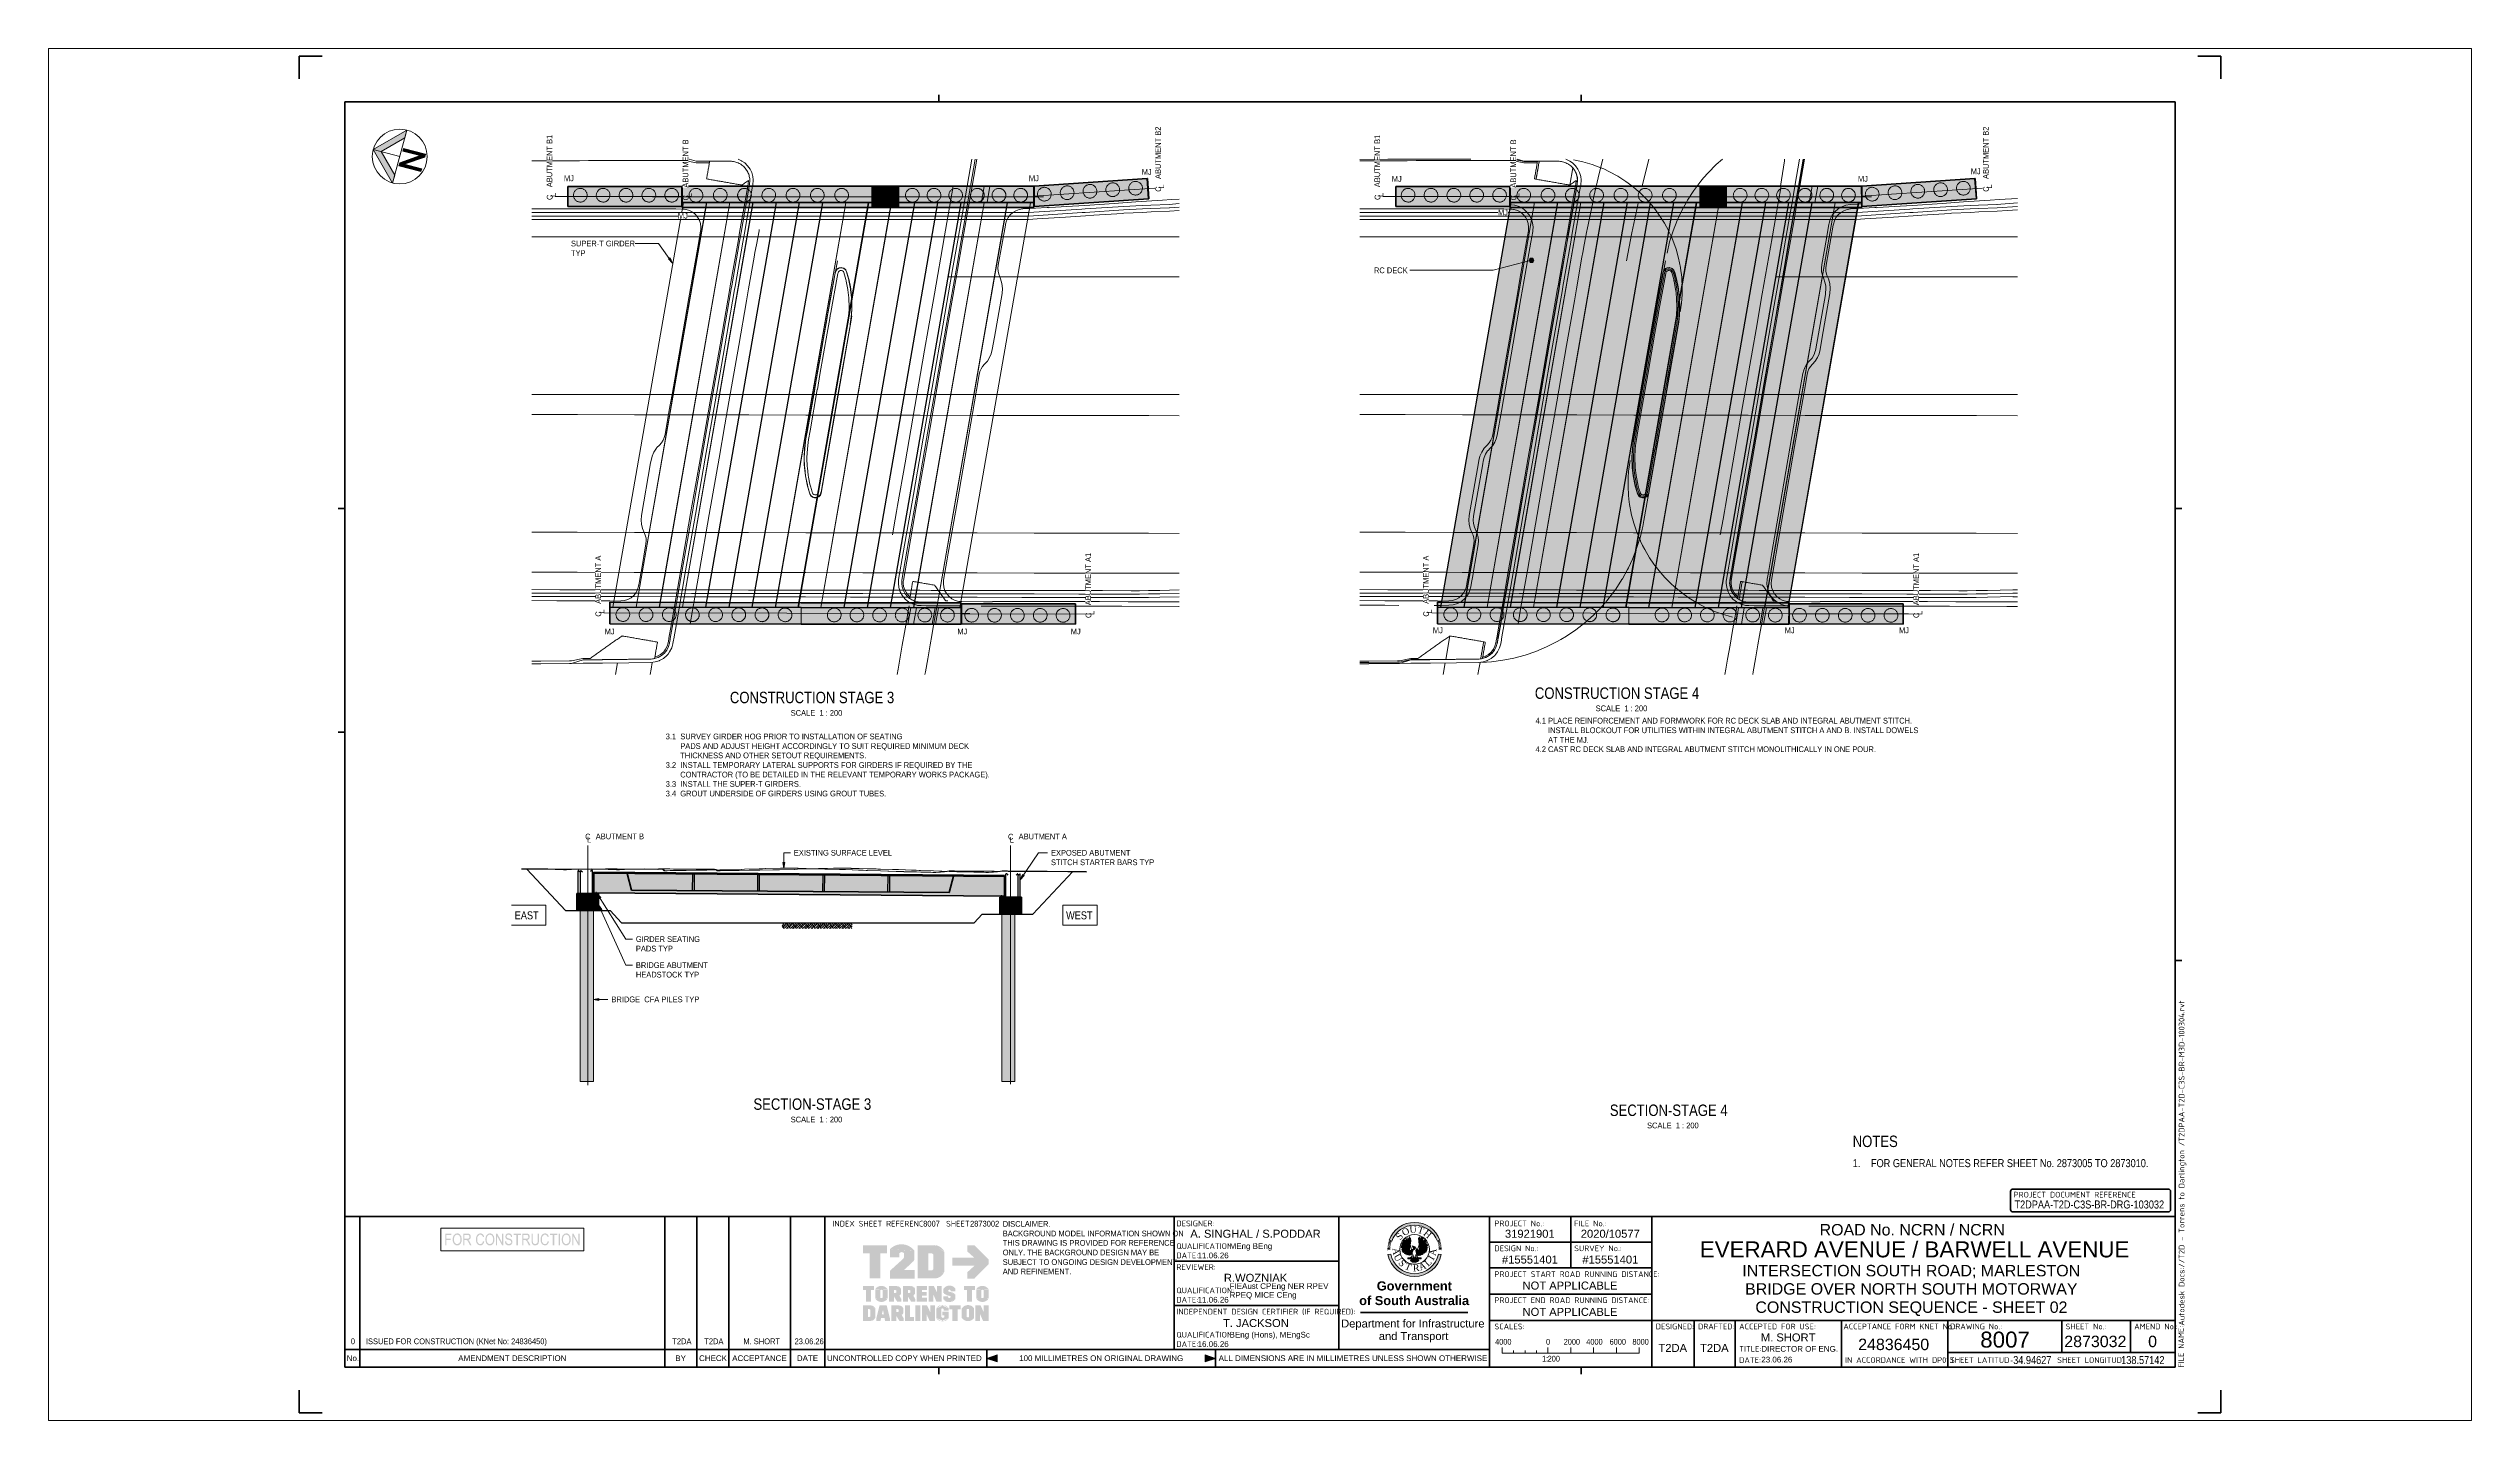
# Paper-space layout 'Layout1' of a CAD drawing. Header units: metres. Extents: x -0.11 to 0.95, y 0 to 0.6.
# The model-space entities are those that its viewports show. They can reach past a viewport. Long polylines and large blocks are cut down to what shows.
import ezdxf

# ---------------------------------------------------------------- set-up
doc = ezdxf.new("R2010")
doc.units = ezdxf.units.M
for name, pattern in [('Dash - Tight', [0.0045, 0.003, -0.0015]), ('Hidden', [0.007144, 0.004763, -0.002381]), ('IMPORT-LNMK-LineCont _3_', [0.004, 0.001, -0.003]), ('IMPORT-LNMK-LineTurn _3_', [0.0012, 0.0006, -0.0006]), ('JacobsCenter', [0.015, 0.009, -0.0015, 0.003, -0.0015]), ('JacobsDash', [0.0045, 0.003, -0.0015]), ('JacobsGridLine', [0.0145, 0.01, -0.001, 0.0025, -0.001])]:
    doc.linetypes.add(name, pattern=pattern)
doc.layers.get('Defpoints').update_dxf_attribs({"color": 41})
for name, color, linetype, lineweight in [('A-ANNO-NOTE', 7, 'Continuous', 9), ('A-ANNO-NOTE-STAMP', 10, 'Continuous', 18), ('A-DETL', 7, 'Continuous', 13), ('A-DETL-GENF', 7, 'Continuous', 9), ('A-GENM', 7, 'Continuous', 25), ('A-MASS', 7, 'Continuous', 40), ('G-ANNO-TEXT', 7, 'Continuous', 9), ('G-ANNO-TTLB', 7, 'Continuous', 9), ('G-IMPT', 7, 'Continuous', 13), ('S-BEAM', 7, 'Continuous', 40), ('S-BEAM-HDLN', 7, 'JacobsDash', 15), ('S-FNDN-HDLN', 7, 'JacobsDash', 15), ('S-GRID', 7, 'Continuous', 9)]:
    doc.layers.add(name, color=color, linetype=linetype, lineweight=lineweight)
doc.layers.add('G-ANNO-NPLT', color=191, linetype='Continuous', plot=False)
doc.layers.get('G-ANNO-NPLT').freeze()
doc.styles.add('Arial', font='arial.ttf', dxfattribs={"height": 0.0025})
doc.styles.add('Arial Narrow', font='ARIALN.TTF', dxfattribs={"height": 0.5})
doc.styles.add('Arial Narrow_1', font='ARIALN.TTF', dxfattribs={"height": 0.7})
doc.styles.add('Arial Narrow_2', font='ARIALN.TTF', dxfattribs={"height": 0.0025})
doc.styles.add('Arial Narrow_3', font='ARIALN.TTF', dxfattribs={"height": 0.0035})
doc.styles.add('Arial Narrow_4', font='ARIALN.TTF', dxfattribs={"height": 0.005})
doc.styles.add('Arial Narrow_5', font='ARIALN.TTF', dxfattribs={"width": 0.9, "height": 0.0025})
doc.styles.add('Arial_1', font='arial.ttf', dxfattribs={"height": 0.0035})
doc.styles.add('Arial_2', font='arial.ttf', dxfattribs={"height": 0.005})
doc.styles.add('Arial_3', font='arial.ttf', dxfattribs={"height": 0.007})
doc.styles.add('Arial_B', font='arialbd.ttf', dxfattribs={"height": 0.004})
doc.styles.add('ISOCPEUR', font='isocpeur.ttf', dxfattribs={"height": 0.0025})
doc.styles.add('Times New Roman', font='times.ttf', dxfattribs={"height": 0.008001})

# ---------------------------------------------------------------- blocks, each defined once
blk = doc.blocks.new('T2DPAA-T2D-PWA-DE-XRF-000001 - Drawing3_dwg-8554483-CONSTRUCTION SEQUENCE - SHEET 02')
at = {"layer": 'G-IMPT'}
h = blk.add_hatch(color=256, dxfattribs=at)
edge = h.paths.add_edge_path()
edge.add_line((0.1549, 0.1015), (0.1515, 0.1021))
edge.add_arc((0.1226, 0.1077), 0.0295, 190.997, 349.003, ccw=False)
edge.add_line((0.0937, 0.1021), (0.0903, 0.1015))
edge.add_arc((0.1226, 0.1077), 0.0329, 190.997, 349.003)
edge = h.paths.add_edge_path()
edge.add_arc((0.1226, 0.1077), 0.0329, 20.0475, 159.9525, ccw=False)
edge.add_line((0.1535, 0.119), (0.1503, 0.1178))
edge.add_arc((0.1226, 0.1077), 0.0295, 20.0475, 159.9525)
edge.add_line((0.0949, 0.1178), (0.0917, 0.119))
h = blk.add_hatch(color=256, dxfattribs=at)
edge = h.paths.add_edge_path()
edge.add_arc((0.1226, 0.1077), 0.0329, 161.3902, 162.9856, ccw=False)
edge.add_line((0.0915, 0.1183), (0.0914, 0.1182))
edge.add_line((0.0915, 0.1183), (0.0947, 0.1172))
edge.add_line((0.0947, 0.1171), (0.0947, 0.1172))
edge.add_arc((0.1226, 0.1077), 0.0295, 161.3902, 162.9856)
edge.add_line((0.0944, 0.1163), (0.0911, 0.1174))
h = blk.add_hatch(color=256, dxfattribs=at)
edge = h.paths.add_edge_path()
edge.add_line((0.1206, 0.1074), (0.1207, 0.1074))
edge.add_line((0.1207, 0.1074), (0.1206, 0.1074))
edge = h.paths.add_edge_path()
edge.add_line((0.1166, 0.11), (0.1166, 0.1074))
edge.add_line((0.1166, 0.1074), (0.1183, 0.1065))
edge.add_line((0.1183, 0.1065), (0.119, 0.1076))
edge.add_line((0.119, 0.1076), (0.1204, 0.1079))
edge.add_line((0.1204, 0.1079), (0.1207, 0.1074))
edge.add_line((0.1207, 0.1074), (0.1211, 0.1067))
edge.add_line((0.1211, 0.1067), (0.1187, 0.1008))
edge.add_line((0.1187, 0.1008), (0.1178, 0.1012))
edge.add_line((0.1178, 0.1012), (0.1166, 0.1008))
edge.add_line((0.1166, 0.1008), (0.1161, 0.1012))
edge.add_line((0.1161, 0.1012), (0.1147, 0.101))
edge.add_line((0.1147, 0.101), (0.1143, 0.1017))
edge.add_line((0.1143, 0.1017), (0.1131, 0.1012))
edge.add_line((0.1131, 0.1012), (0.1128, 0.1022))
edge.add_line((0.1128, 0.1022), (0.1119, 0.1019))
edge.add_line((0.1119, 0.1019), (0.1119, 0.1029))
edge.add_line((0.1119, 0.1029), (0.1105, 0.1027))
edge.add_line((0.1105, 0.1027), (0.1107, 0.1043))
edge.add_line((0.1107, 0.1043), (0.1091, 0.1041))
edge.add_line((0.1091, 0.1041), (0.1095, 0.1057))
edge.add_line((0.1095, 0.1057), (0.1077, 0.106))
edge.add_line((0.1077, 0.106), (0.1081, 0.1069))
edge.add_line((0.1081, 0.1069), (0.1072, 0.1074))
edge.add_line((0.1072, 0.1074), (0.1081, 0.1091))
edge.add_line((0.1081, 0.1091), (0.1069, 0.11))
edge.add_line((0.1069, 0.11), (0.1081, 0.1112))
edge.add_line((0.1081, 0.1112), (0.1069, 0.1122))
edge.add_line((0.1069, 0.1122), (0.1085, 0.113))
edge.add_line((0.1085, 0.113), (0.1072, 0.1143))
edge.add_line((0.1072, 0.1143), (0.1095, 0.1145))
edge.add_line((0.1095, 0.1145), (0.1081, 0.116))
edge.add_line((0.1081, 0.116), (0.1105, 0.116))
edge.add_line((0.1105, 0.116), (0.1088, 0.1179))
edge.add_line((0.1088, 0.1179), (0.1119, 0.1163))
edge.add_line((0.1119, 0.1163), (0.1105, 0.1193))
edge.add_line((0.1105, 0.1193), (0.1138, 0.1172))
edge.add_line((0.1138, 0.1172), (0.1121, 0.121))
edge.add_line((0.1121, 0.121), (0.1147, 0.1181))
edge.add_line((0.1147, 0.1181), (0.1143, 0.1224))
edge.add_line((0.1143, 0.1224), (0.1159, 0.1188))
edge.add_line((0.1159, 0.1188), (0.1166, 0.1236))
edge.add_line((0.1166, 0.1236), (0.1171, 0.1207))
edge.add_line((0.1171, 0.1207), (0.1178, 0.1214))
edge.add_line((0.1178, 0.1214), (0.118, 0.1179))
edge.add_line((0.118, 0.1179), (0.1171, 0.1131))
edge.add_line((0.1171, 0.1131), (0.1178, 0.111))
edge.add_line((0.1178, 0.111), (0.1166, 0.11))
for points in [[(0.1105, 0.1193), (0.1088, 0.1179), (0.1119, 0.1163)], [(0.1369, 0.1093), (0.1385, 0.1081), (0.1367, 0.1074), (0.1376, 0.106), (0.1357, 0.106), (0.1367, 0.1043), (0.1348, 0.1043), (0.1348, 0.1031), (0.1336, 0.1034), (0.1331, 0.1022), (0.1322, 0.1024), (0.1317, 0.1015), (0.1305, 0.1017), (0.1301, 0.101), (0.1296, 0.1015), (0.1291, 0.1005), (0.1286, 0.1008), (0.1277, 0.1003), (0.1275, 0.101), (0.1268, 0.1003), (0.1251, 0.1029), (0.1242, 0.1065), (0.1246, 0.1076), (0.1263, 0.1076), (0.127, 0.1067), (0.1284, 0.1072), (0.1291, 0.11), (0.1275, 0.1112), (0.1282, 0.1133), (0.1275, 0.1219), (0.1284, 0.121), (0.1289, 0.1236), (0.1294, 0.1193), (0.1312, 0.1226), (0.1305, 0.1191), (0.1331, 0.1212), (0.1317, 0.1179), (0.1348, 0.1195), (0.1324, 0.116), (0.1364, 0.1179), (0.1341, 0.1155), (0.1371, 0.116), (0.1355, 0.1143), (0.1381, 0.1141), (0.1364, 0.1131), (0.1383, 0.1124), (0.1367, 0.1114), (0.1385, 0.11)], [(0.1312, 0.1226), (0.1331, 0.1212), (0.1305, 0.1191)], [(0.1348, 0.1195), (0.1364, 0.1179), (0.1324, 0.116)], [(0.1069, 0.1122), (0.1069, 0.11), (0.1081, 0.1112)], [(0.1081, 0.116), (0.1072, 0.1143), (0.1095, 0.1145)], [(0.1077, 0.106), (0.1091, 0.1041), (0.1095, 0.1057)], [(0.1105, 0.1027), (0.1119, 0.1019), (0.1119, 0.1029)], [(0.1225, 0.0967), (0.1233, 0.0985), (0.1277, 0.0943), (0.1263, 0.0929), (0.1237, 0.092), (0.1202, 0.0924), (0.1176, 0.0943), (0.1218, 0.0984)], [(0.1291, 0.1005), (0.1301, 0.101), (0.1296, 0.1015)], [(0.1317, 0.1015), (0.1331, 0.1022), (0.1322, 0.1024)], [(0.1383, 0.1124), (0.1381, 0.1141), (0.1364, 0.1131)]]:
    blk.add_hatch(color=256, dxfattribs=at).paths.add_polyline_path(points)
h = blk.add_hatch(color=256, dxfattribs=at)
edge = h.paths.add_edge_path()
edge.add_line((0.154, 0.1174), (0.1508, 0.1163))
edge.add_arc((0.1226, 0.1077), 0.0295, 17.0144, 18.6098)
edge.add_line((0.1505, 0.1172), (0.1505, 0.1171))
edge.add_line((0.1505, 0.1172), (0.1537, 0.1183))
edge.add_line((0.1538, 0.1182), (0.1537, 0.1183))
edge.add_arc((0.1226, 0.1077), 0.0329, 17.0144, 18.6098, ccw=False)
h = blk.add_hatch(color=256, dxfattribs=at)
edge = h.paths.add_edge_path()
edge.add_line((0.0931, 0.1083), (0.0897, 0.1083))
edge.add_arc((0.1226, 0.1077), 0.0329, 177.3415, 178.9368, ccw=False)
edge.add_line((0.0897, 0.1094), (0.0897, 0.1093))
edge.add_line((0.0897, 0.1094), (0.0932, 0.1092))
edge.add_line((0.0932, 0.1091), (0.0932, 0.1092))
edge.add_arc((0.1226, 0.1077), 0.0295, 177.3415, 178.9368)
h = blk.add_hatch(color=256, dxfattribs=at)
edge = h.paths.add_edge_path()
edge.add_line((0.0931, 0.1069), (0.0897, 0.1068))
edge.add_arc((0.1226, 0.1077), 0.0329, 180, 181.5953, ccw=False)
edge.add_line((0.0897, 0.1078), (0.0897, 0.1077))
edge.add_line((0.0897, 0.1078), (0.0931, 0.1078))
edge.add_line((0.0931, 0.1077), (0.0931, 0.1078))
edge.add_arc((0.1226, 0.1077), 0.0295, 180, 181.5953)
h = blk.add_hatch(color=256, dxfattribs=at)
edge = h.paths.add_edge_path()
edge.add_arc((0.1226, 0.1077), 0.0329, 174.6829, 176.2783, ccw=False)
edge.add_line((0.0899, 0.1109), (0.0898, 0.1108))
edge.add_line((0.0899, 0.1109), (0.0933, 0.1106))
edge.add_line((0.0933, 0.1105), (0.0933, 0.1106))
edge.add_arc((0.1226, 0.1077), 0.0295, 174.6829, 176.2783)
edge.add_line((0.0932, 0.1096), (0.0898, 0.1099))
h = blk.add_hatch(color=256, dxfattribs=at)
edge = h.paths.add_edge_path()
edge.add_arc((0.1226, 0.1077), 0.0329, 172.0244, 173.6197, ccw=False)
edge.add_line((0.09, 0.1124), (0.09, 0.1123))
edge.add_line((0.09, 0.1124), (0.0934, 0.1119))
edge.add_line((0.0934, 0.1118), (0.0934, 0.1119))
edge.add_arc((0.1226, 0.1077), 0.0295, 172.0244, 173.6197)
edge.add_line((0.0933, 0.111), (0.0899, 0.1114))
h = blk.add_hatch(color=256, dxfattribs=at)
edge = h.paths.add_edge_path()
edge.add_arc((0.1226, 0.1077), 0.0329, 169.3658, 170.9612, ccw=False)
edge.add_line((0.0903, 0.1139), (0.0903, 0.1138))
edge.add_line((0.0903, 0.1139), (0.0937, 0.1133))
edge.add_line((0.0936, 0.1132), (0.0937, 0.1133))
edge.add_arc((0.1226, 0.1077), 0.0295, 169.3658, 170.9612)
edge.add_line((0.0935, 0.1124), (0.0901, 0.1129))
h = blk.add_hatch(color=256, dxfattribs=at)
edge = h.paths.add_edge_path()
edge.add_arc((0.1226, 0.1077), 0.0329, 166.7073, 168.3026, ccw=False)
edge.add_line((0.0906, 0.1154), (0.0906, 0.1153))
edge.add_line((0.0906, 0.1154), (0.0939, 0.1146))
edge.add_line((0.0939, 0.1145), (0.0939, 0.1146))
edge.add_arc((0.1226, 0.1077), 0.0295, 166.7073, 168.3026)
edge.add_line((0.0937, 0.1137), (0.0904, 0.1144))
h = blk.add_hatch(color=256, dxfattribs=at)
edge = h.paths.add_edge_path()
edge.add_line((0.0941, 0.115), (0.0907, 0.1159))
edge.add_arc((0.1226, 0.1077), 0.0329, 164.0488, 165.6441, ccw=False)
edge.add_line((0.091, 0.1169), (0.091, 0.1168))
edge.add_line((0.091, 0.1169), (0.0943, 0.1159))
edge.add_line((0.0943, 0.1158), (0.0943, 0.1159))
edge.add_arc((0.1226, 0.1077), 0.0295, 164.0488, 165.6441)
h = blk.add_hatch(color=256, dxfattribs=at)
edge = h.paths.add_edge_path()
edge.add_line((0.1232, 0.1095), (0.1225, 0.1076))
edge.add_line((0.1225, 0.1076), (0.1207, 0.1074))
edge.add_line((0.1207, 0.1074), (0.1207, 0.1074))
edge.add_line((0.1207, 0.1074), (0.1216, 0.1086))
edge.add_line((0.1216, 0.1086), (0.1197, 0.1119))
edge.add_line((0.1197, 0.1119), (0.1232, 0.1107))
edge.add_line((0.1232, 0.1107), (0.1239, 0.1098))
edge.add_line((0.1239, 0.1098), (0.1232, 0.1095))
h = blk.add_hatch(color=256, dxfattribs=at)
edge = h.paths.add_edge_path()
edge.add_arc((0.1226, 0.1077), 0.0295, 14.3559, 15.9512)
edge.add_line((0.1509, 0.1159), (0.1509, 0.1158))
edge.add_line((0.1509, 0.1159), (0.1542, 0.1169))
edge.add_line((0.1542, 0.1168), (0.1542, 0.1169))
edge.add_arc((0.1226, 0.1077), 0.0329, 14.3559, 15.9512, ccw=False)
edge.add_line((0.1545, 0.1159), (0.1511, 0.115))
h = blk.add_hatch(color=256, dxfattribs=at)
edge = h.paths.add_edge_path()
edge.add_line((0.1548, 0.1144), (0.1514, 0.1137))
edge.add_arc((0.1226, 0.1077), 0.0295, 11.6974, 13.2927)
edge.add_line((0.1512, 0.1146), (0.1513, 0.1145))
edge.add_line((0.1512, 0.1146), (0.1546, 0.1154))
edge.add_line((0.1546, 0.1153), (0.1546, 0.1154))
edge.add_arc((0.1226, 0.1077), 0.0329, 11.6974, 13.2927, ccw=False)
h = blk.add_hatch(color=256, dxfattribs=at)
edge = h.paths.add_edge_path()
edge.add_arc((0.1226, 0.1077), 0.0295, 9.0388, 10.6342)
edge.add_line((0.1515, 0.1133), (0.1515, 0.1132))
edge.add_line((0.1515, 0.1133), (0.1549, 0.1139))
edge.add_line((0.1549, 0.1138), (0.1549, 0.1139))
edge.add_arc((0.1226, 0.1077), 0.0329, 9.0388, 10.6342, ccw=False)
edge.add_line((0.1551, 0.1129), (0.1517, 0.1124))
h = blk.add_hatch(color=256, dxfattribs=at)
edge = h.paths.add_edge_path()
edge.add_arc((0.1226, 0.1077), 0.0295, 6.3803, 7.9756)
edge.add_line((0.1518, 0.1119), (0.1518, 0.1118))
edge.add_line((0.1518, 0.1119), (0.1552, 0.1124))
edge.add_line((0.1552, 0.1123), (0.1552, 0.1124))
edge.add_arc((0.1226, 0.1077), 0.0329, 6.3803, 7.9756, ccw=False)
edge.add_line((0.1553, 0.1114), (0.1519, 0.111))
h = blk.add_hatch(color=256, dxfattribs=at)
edge = h.paths.add_edge_path()
edge.add_line((0.1554, 0.1099), (0.152, 0.1096))
edge.add_arc((0.1226, 0.1077), 0.0295, 3.7217, 5.3171)
edge.add_line((0.1519, 0.1106), (0.1519, 0.1105))
edge.add_line((0.1519, 0.1106), (0.1553, 0.1109))
edge.add_line((0.1553, 0.1108), (0.1553, 0.1109))
edge.add_arc((0.1226, 0.1077), 0.0329, 3.7217, 5.3171, ccw=False)
h = blk.add_hatch(color=256, dxfattribs=at)
edge = h.paths.add_edge_path()
edge.add_line((0.1555, 0.1083), (0.1521, 0.1083))
edge.add_arc((0.1226, 0.1077), 0.0295, 1.0632, 2.6585)
edge.add_line((0.152, 0.1092), (0.152, 0.1091))
edge.add_line((0.152, 0.1092), (0.1554, 0.1094))
edge.add_line((0.1555, 0.1093), (0.1554, 0.1094))
edge.add_arc((0.1226, 0.1077), 0.0329, 1.0632, 2.6585, ccw=False)
h = blk.add_hatch(color=256, dxfattribs=at)
edge = h.paths.add_edge_path()
edge.add_line((0.1555, 0.1068), (0.152, 0.1069))
edge.add_arc((0.1226, 0.1077), 0.0295, 358.4047, 360)
edge.add_line((0.1521, 0.1078), (0.1521, 0.1077))
edge.add_line((0.1521, 0.1078), (0.1555, 0.1078))
edge.add_line((0.1555, 0.1077), (0.1555, 0.1078))
edge.add_arc((0.1226, 0.1077), 0.0329, 358.4047, 360, ccw=False)
for p, q in [((0.0917, 0.119), (0.0949, 0.1178)), ((0.1105, 0.1193), (0.1088, 0.1179)), ((0.1088, 0.1179), (0.1119, 0.1163)), ((0.1119, 0.1163), (0.1105, 0.1193)), ((0.1305, 0.1191), (0.1312, 0.1226)), ((0.1331, 0.1212), (0.1305, 0.1191)), ((0.1312, 0.1226), (0.1331, 0.1212)), ((0.1324, 0.116), (0.1348, 0.1195)), ((0.1364, 0.1179), (0.1324, 0.116)), ((0.1348, 0.1195), (0.1364, 0.1179)), ((0.1503, 0.1178), (0.1535, 0.119)), ((0.0903, 0.1015), (0.0937, 0.1021)), ((0.1069, 0.1122), (0.1069, 0.11)), ((0.1081, 0.1112), (0.1069, 0.1122)), ((0.1069, 0.11), (0.1081, 0.1112)), ((0.1081, 0.116), (0.1072, 0.1143)), ((0.1072, 0.1143), (0.1095, 0.1145)), ((0.1077, 0.106), (0.1091, 0.1041)), ((0.1095, 0.1057), (0.1077, 0.106)), ((0.1095, 0.1145), (0.1081, 0.116)), ((0.1091, 0.1041), (0.1095, 0.1057)), ((0.1119, 0.1029), (0.1105, 0.1027)), ((0.1105, 0.1027), (0.1119, 0.1019)), ((0.1119, 0.1019), (0.1119, 0.1029)), ((0.115, 0.0967), (0.1197, 0.0967)), ((0.1211, 0.1003), (0.1173, 0.0974)), ((0.1244, 0.1003), (0.1272, 0.0974)), ((0.1256, 0.0967), (0.1308, 0.0967)), ((0.1296, 0.1015), (0.1291, 0.1005)), ((0.1291, 0.1005), (0.1301, 0.101)), ((0.1301, 0.101), (0.1296, 0.1015)), ((0.1322, 0.1024), (0.1317, 0.1015)), ((0.1317, 0.1015), (0.1331, 0.1022)), ((0.1331, 0.1022), (0.1322, 0.1024)), ((0.1381, 0.1141), (0.1364, 0.1131)), ((0.1364, 0.1131), (0.1383, 0.1124)), ((0.1383, 0.1124), (0.1381, 0.1141)), ((0.1515, 0.1021), (0.1549, 0.1015))]:
    blk.add_line(p, q, dxfattribs=at)
at = {"layer": 'G-IMPT', "flags": 128}
for points in [[(0.1085, 0.113), (0.1072, 0.1143), (0.1095, 0.1145), (0.1081, 0.116), (0.1105, 0.116), (0.1088, 0.1179), (0.1119, 0.1163), (0.1105, 0.1193), (0.1138, 0.1172), (0.1121, 0.121), (0.1147, 0.1181), (0.1143, 0.1224), (0.1159, 0.1188), (0.1166, 0.1236), (0.1171, 0.1207), (0.1178, 0.1214), (0.118, 0.1179), (0.1171, 0.1131), (0.119, 0.1076), (0.1204, 0.1079), (0.1211, 0.1067), (0.1187, 0.1008), (0.1178, 0.1012), (0.1166, 0.1008), (0.1161, 0.1012), (0.1147, 0.101), (0.1143, 0.1017), (0.1131, 0.1012), (0.1128, 0.1022), (0.1119, 0.1019), (0.1119, 0.1029), (0.1105, 0.1027), (0.1107, 0.1043), (0.1091, 0.1041), (0.1095, 0.1057), (0.1077, 0.106), (0.1081, 0.1069), (0.1072, 0.1074), (0.1081, 0.1091), (0.1069, 0.11), (0.1081, 0.1112), (0.1069, 0.1122), (0.1087, 0.1131)], [(0.1199, 0.1031), (0.1225, 0.0967), (0.1251, 0.1029), (0.1242, 0.1065), (0.1246, 0.1076), (0.1263, 0.1076), (0.1282, 0.1133), (0.1275, 0.1219), (0.1284, 0.121), (0.1289, 0.1236), (0.1294, 0.1193), (0.1312, 0.1226), (0.1305, 0.1191), (0.1331, 0.1212), (0.1317, 0.1179), (0.1348, 0.1195), (0.1324, 0.116), (0.1364, 0.1179), (0.1341, 0.1155), (0.1371, 0.116), (0.1355, 0.1143), (0.1381, 0.1141), (0.1364, 0.1131), (0.1383, 0.1124), (0.1367, 0.1114), (0.1385, 0.11), (0.1369, 0.1093), (0.1385, 0.1081), (0.1367, 0.1074), (0.1376, 0.106), (0.1357, 0.106), (0.1367, 0.1043), (0.1348, 0.1043), (0.1348, 0.1031), (0.1336, 0.1034), (0.1331, 0.1022), (0.1322, 0.1024), (0.1317, 0.1015), (0.1305, 0.1017), (0.1301, 0.101), (0.1296, 0.1015), (0.1291, 0.1005), (0.1286, 0.1008), (0.1277, 0.1003), (0.1275, 0.101), (0.1268, 0.1003), (0.1251, 0.1029)], [(0.1206, 0.0974), (0.1145, 0.0974), (0.1145, 0.0962), (0.1194, 0.0962)], [(0.119, 0.1076), (0.1183, 0.1065), (0.1166, 0.1074), (0.1166, 0.11), (0.1178, 0.111)], [(0.1218, 0.0984), (0.1176, 0.0943), (0.1202, 0.0924), (0.1237, 0.092), (0.1263, 0.0929), (0.1277, 0.0943), (0.1233, 0.0985)], [(0.1239, 0.1098), (0.1244, 0.1091), (0.1246, 0.1076)], [(0.1246, 0.0974), (0.1308, 0.0974), (0.1308, 0.0962), (0.126, 0.0962)], [(0.1263, 0.1076), (0.127, 0.1067), (0.1284, 0.1072), (0.1291, 0.11), (0.1275, 0.1112)]]:
    blk.add_lwpolyline(points, dxfattribs=at)
blk.add_lwpolyline([(0.1206, 0.1074), (0.1216, 0.1086), (0.1197, 0.1119), (0.1232, 0.1107), (0.1239, 0.1098), (0.1232, 0.1095), (0.1225, 0.1076)], close=True, dxfattribs=at)
at = {"layer": 'G-IMPT'}
blk.add_circle((0.1226, 0.1077), 0.018, dxfattribs=at)
for radius, start, end in [(0.0329, 20.0475, 159.9525), (0.0295, 20.0475, 159.9525), (0.0329, 190.997, 349.003), (0.0295, 190.997, 349.003)]:
    blk.add_arc((0.1226, 0.1077), radius, start, end, dxfattribs=at)
at = {"layer": 'G-IMPT', "lineweight": 9, "char_height": 0.008, "attachment_point": 2, "line_spacing_factor": 1.029793, "style": 'Times New Roman'}
for s, insert, width, rotation in [('S', (0.1012, 0.1263), 0.008041, 49.0663), ('O', (0.1099, 0.133), 0.010353, 26.6943), ('U', (0.1205, 0.136), 0.010353, 4.3222), ('T', (0.1314, 0.1347), 0.008744, 341.9502), ('H', (0.141, 0.1293), 0.010353, 319.5782), ('A', (0.104, 0.106), 0.010353, 279.6978), ('U', (0.1058, 0.0996), 0.010353, 300.15), ('S', (0.1107, 0.0935), 0.008041, 310.3575), ('T', (0.1164, 0.0903), 0.008744, 336.9699), ('R', (0.1244, 0.0893), 0.009549, 3.701), ('A', (0.1307, 0.0909), 0.010353, 21.3382), ('L', (0.1363, 0.0949), 0.008744, 42.375), ('I', (0.1395, 0.0995), 0.004825, 60.5783), ('A', (0.141, 0.1048), 0.010353, 83.64)]:
    blk.add_mtext(s, dxfattribs=dict(at, insert=insert, width=width, rotation=rotation))
blk = doc.blocks.new('T2DPAA-T2D-PWA-DE-XRF-000001 - Standard-8554972-CONSTRUCTION SEQUENCE - SHEET 02')
at = {"layer": 'G-ANNO-TTLB', "true_color": 0x1d4a5c}
h = blk.add_hatch(color=139, dxfattribs=at)
edge = h.paths.add_edge_path()
edge.add_line((0.2623, 0.0443), (0.2623, 0.0452))
edge.add_arc((0.2616, 0.044), 0.00145, 58.8241, 99.793)
edge.add_line((0.2613, 0.0454), (0.2613, 0.0441))
edge.add_arc((0.2616, 0.0455), 0.00141, 259.7202, 301.6629)
edge = h.paths.add_edge_path()
edge.add_arc((0.2625, 0.0448), 0.00224, 301.808, 330.1086, ccw=False)
edge.add_line((0.2637, 0.0429), (0.2645, 0.0415))
edge.add_line((0.2645, 0.0415), (0.2645, 0.0403))
edge.add_line((0.2645, 0.0403), (0.2627, 0.0403))
edge.add_line((0.2627, 0.0403), (0.2613, 0.0425))
edge.add_line((0.2613, 0.0425), (0.2613, 0.0403))
edge.add_line((0.2613, 0.0403), (0.2591, 0.0403))
edge.add_line((0.2591, 0.0403), (0.2591, 0.0471))
edge.add_line((0.2591, 0.0471), (0.2624, 0.0471))
edge.add_arc((0.2623, 0.0446), 0.00248, 32.8357, 87.7033, ccw=False)
edge.add_line((0.2644, 0.046), (0.2644, 0.0437))
edge = h.paths.add_edge_path()
edge.add_line((0.2674, 0.0527), (0.2674, 0.0537))
edge.add_arc((0.2667, 0.0524), 0.00145, 58.8241, 99.793)
edge.add_line((0.2665, 0.0539), (0.2665, 0.0526))
edge.add_arc((0.2667, 0.0539), 0.00141, 259.7202, 301.6629)
edge = h.paths.add_edge_path()
edge.add_arc((0.2676, 0.0532), 0.00224, 301.808, 330.1086, ccw=False)
edge.add_line((0.2688, 0.0513), (0.2696, 0.0499))
edge.add_line((0.2696, 0.0499), (0.2696, 0.0487))
edge.add_line((0.2696, 0.0487), (0.2678, 0.0487))
edge.add_line((0.2678, 0.0487), (0.2664, 0.051))
edge.add_line((0.2664, 0.051), (0.2664, 0.0487))
edge.add_line((0.2664, 0.0487), (0.2642, 0.0487))
edge.add_line((0.2642, 0.0487), (0.2642, 0.0555))
edge.add_line((0.2642, 0.0555), (0.2676, 0.0555))
edge.add_arc((0.2675, 0.0531), 0.00248, 32.8357, 87.7033, ccw=False)
edge.add_line((0.2695, 0.0544), (0.2695, 0.0521))
edge = h.paths.add_edge_path()
edge.add_line((0.2499, 0.0422), (0.2499, 0.0452))
edge.add_arc((0.2491, 0.0441), 0.00138, 56.3448, 98.7814)
edge.add_line((0.2489, 0.0454), (0.2489, 0.0419))
edge.add_arc((0.2491, 0.0433), 0.00138, 261.2186, 303.6552)
edge = h.paths.add_edge_path()
edge.add_line((0.2613, 0.0527), (0.2613, 0.0537))
edge.add_arc((0.2606, 0.0524), 0.00145, 58.8241, 99.793)
edge.add_line((0.2603, 0.0539), (0.2603, 0.0526))
edge.add_arc((0.2606, 0.0539), 0.00141, 259.7202, 301.6629)
edge = h.paths.add_edge_path()
edge.add_line((0.2502, 0.0403), (0.2467, 0.0403))
edge.add_line((0.2467, 0.0403), (0.2467, 0.0471))
edge.add_line((0.2467, 0.0471), (0.2501, 0.0471))
edge.add_arc((0.25, 0.0447), 0.00241, 26.2483, 85.5583, ccw=False)
edge.add_line((0.2521, 0.0457), (0.2521, 0.0416))
edge.add_arc((0.2502, 0.0424), 0.00209, 270, 338.4707, ccw=False)
h.paths.add_polyline_path([(0.2555, 0.0451), (0.255, 0.0432), (0.2559, 0.0432)])
h.paths.add_polyline_path([(0.2585, 0.0415), (0.2585, 0.0403), (0.2564, 0.0403), (0.2562, 0.0415), (0.2547, 0.0415), (0.2544, 0.0403), (0.2526, 0.0403), (0.2526, 0.0415), (0.254, 0.0471), (0.2571, 0.0471)])
h.paths.add_polyline_path([(0.2673, 0.042), (0.269, 0.042), (0.269, 0.0403), (0.2651, 0.0403), (0.2651, 0.0471), (0.2673, 0.0471)])
h.paths.add_polyline_path([(0.2718, 0.0403), (0.2696, 0.0403), (0.2696, 0.0471), (0.2718, 0.0471)])
h.paths.add_polyline_path([(0.2762, 0.0441), (0.2762, 0.0471), (0.2782, 0.0471), (0.2782, 0.0403), (0.2759, 0.0403), (0.2746, 0.0432), (0.2746, 0.0403), (0.2725, 0.0403), (0.2725, 0.0471), (0.2748, 0.0471)])
edge = h.paths.add_edge_path()
edge.add_arc((0.2817, 0.0424), 0.000774, 214.5178, 325.4822)
edge.add_line((0.2823, 0.0419), (0.2823, 0.0427))
edge.add_line((0.2823, 0.0427), (0.2815, 0.0427))
edge.add_line((0.2815, 0.0427), (0.2815, 0.0443))
edge.add_line((0.2815, 0.0443), (0.2842, 0.0443))
edge.add_line((0.2842, 0.0443), (0.2842, 0.0415))
edge.add_arc((0.2819, 0.0428), 0.00262, 274.1131, 330.4929, ccw=False)
edge.add_arc((0.2815, 0.0434), 0.00327, 260.2337, 279.7663, ccw=False)
edge.add_arc((0.2812, 0.0429), 0.00275, 208.3817, 264.7517, ccw=False)
edge.add_line((0.2788, 0.0416), (0.2788, 0.0458))
edge.add_arc((0.2812, 0.0445), 0.00268, 94.8448, 152.8409, ccw=False)
edge.add_arc((0.2815, 0.0424), 0.00482, 83.0812, 96.9188, ccw=False)
edge.add_arc((0.2818, 0.0444), 0.00278, 31.3102, 83.6241, ccw=False)
edge.add_line((0.2842, 0.0459), (0.2842, 0.0447))
edge.add_line((0.2842, 0.0447), (0.282, 0.0447))
edge.add_line((0.282, 0.0447), (0.282, 0.0455))
edge.add_arc((0.2815, 0.0451), 0.000641, 40.732, 139.268)
edge.add_line((0.281, 0.0455), (0.281, 0.0419))
h.paths.add_polyline_path([(0.2882, 0.0403), (0.2859, 0.0403), (0.2859, 0.0454), (0.2846, 0.0454), (0.2846, 0.0471), (0.2895, 0.0471), (0.2895, 0.0454), (0.2882, 0.0454)])
edge = h.paths.add_edge_path()
edge.add_arc((0.2927, 0.0429), 0.00104, 239.6549, 300.3451)
edge.add_line((0.2932, 0.042), (0.2932, 0.0454))
edge.add_arc((0.2927, 0.0445), 0.00103, 59.5446, 120.4554)
edge.add_line((0.2921, 0.0454), (0.2921, 0.042))
edge = h.paths.add_edge_path()
edge.add_arc((0.2927, 0.0434), 0.00323, 212.7347, 327.2653, ccw=False)
edge.add_line((0.29, 0.0417), (0.29, 0.0458))
edge.add_arc((0.2927, 0.044), 0.00323, 32.6408, 147.3592, ccw=False)
edge.add_line((0.2954, 0.0458), (0.2954, 0.0417))
h.paths.add_polyline_path([(0.3017, 0.0403), (0.2993, 0.0403), (0.298, 0.0432), (0.298, 0.0403), (0.2959, 0.0403), (0.2959, 0.0471), (0.2982, 0.0471), (0.2996, 0.0441), (0.2996, 0.0471), (0.3017, 0.0471)])
edge = h.paths.add_edge_path()
edge.add_arc((0.299, 0.0513), 0.00104, 239.6549, 300.3451)
edge.add_line((0.2995, 0.0504), (0.2995, 0.0538))
edge.add_arc((0.299, 0.0529), 0.00103, 59.5446, 120.4554)
edge.add_line((0.2985, 0.0538), (0.2985, 0.0504))
edge = h.paths.add_edge_path()
edge.add_arc((0.299, 0.0518), 0.00323, 212.7347, 327.2653, ccw=False)
edge.add_line((0.2963, 0.0501), (0.2963, 0.0542))
edge.add_arc((0.299, 0.0524), 0.00323, 32.6408, 147.3592, ccw=False)
edge.add_line((0.3017, 0.0542), (0.3017, 0.0501))
h.paths.add_polyline_path([(0.2945, 0.0487), (0.2923, 0.0487), (0.2923, 0.0538), (0.2909, 0.0538), (0.2909, 0.0555), (0.2958, 0.0555), (0.2958, 0.0538), (0.2945, 0.0538)])
edge = h.paths.add_edge_path()
edge.add_line((0.2872, 0.0518), (0.2872, 0.0499))
edge.add_arc((0.2849, 0.0513), 0.0027, 273.7285, 329.3952, ccw=False)
edge.add_line((0.285, 0.0486), (0.2841, 0.0486))
edge.add_arc((0.2842, 0.0512), 0.00266, 210.1626, 267.7624, ccw=False)
edge.add_line((0.2819, 0.0499), (0.2819, 0.051))
edge.add_line((0.2819, 0.051), (0.2841, 0.051))
edge.add_arc((0.2845, 0.0508), 0.000522, 155.2714, 300.4507)
edge.add_arc((0.2846, 0.0508), 0.000487, 289.6558, 416.8121)
edge.add_line((0.2849, 0.0512), (0.2834, 0.0515))
edge.add_arc((0.2841, 0.054), 0.00253, 213.4271, 255.8381, ccw=False)
edge.add_line((0.2819, 0.0526), (0.2819, 0.0544))
edge.add_arc((0.2846, 0.0525), 0.00325, 35.8397, 144.1603, ccw=False)
edge.add_line((0.2872, 0.0544), (0.2872, 0.0533))
edge.add_line((0.2872, 0.0533), (0.2851, 0.0533))
edge.add_arc((0.2846, 0.0535), 0.000494, 335.3316, 479.9481)
edge.add_arc((0.2845, 0.0535), 0.000428, 103.9979, 246.4243)
edge.add_line((0.2843, 0.0531), (0.2853, 0.0529))
edge.add_arc((0.2849, 0.0501), 0.00281, 35.1328, 82.3403, ccw=False)
h.paths.add_polyline_path([(0.2792, 0.0526), (0.2792, 0.0555), (0.2812, 0.0555), (0.2812, 0.0487), (0.2789, 0.0487), (0.2776, 0.0517), (0.2776, 0.0487), (0.2755, 0.0487), (0.2755, 0.0555), (0.2778, 0.0555)])
h.paths.add_polyline_path([(0.2725, 0.053), (0.2746, 0.053), (0.2746, 0.0513), (0.2725, 0.0513), (0.2725, 0.0504), (0.2748, 0.0504), (0.2748, 0.0487), (0.2703, 0.0487), (0.2703, 0.0555), (0.2748, 0.0555), (0.2748, 0.0538), (0.2725, 0.0538)])
edge = h.paths.add_edge_path()
edge.add_arc((0.2615, 0.0532), 0.00224, 301.808, 330.1086, ccw=False)
edge.add_line((0.2627, 0.0513), (0.2635, 0.0499))
edge.add_line((0.2635, 0.0499), (0.2635, 0.0487))
edge.add_line((0.2635, 0.0487), (0.2617, 0.0487))
edge.add_line((0.2617, 0.0487), (0.2603, 0.051))
edge.add_line((0.2603, 0.051), (0.2603, 0.0487))
edge.add_line((0.2603, 0.0487), (0.2581, 0.0487))
edge.add_line((0.2581, 0.0487), (0.2581, 0.0555))
edge.add_line((0.2581, 0.0555), (0.2614, 0.0555))
edge.add_arc((0.2613, 0.0531), 0.00248, 32.8357, 87.7033, ccw=False)
edge.add_line((0.2634, 0.0544), (0.2634, 0.0521))
edge = h.paths.add_edge_path()
edge.add_line((0.2543, 0.0538), (0.2543, 0.0504))
edge.add_arc((0.2548, 0.0513), 0.00104, 239.6549, 300.3451)
edge.add_line((0.2553, 0.0504), (0.2553, 0.0538))
edge.add_arc((0.2548, 0.0529), 0.00103, 59.5446, 120.4554)
edge = h.paths.add_edge_path()
edge.add_line((0.2521, 0.0501), (0.2521, 0.0542))
edge.add_arc((0.2548, 0.0524), 0.00323, 32.6408, 147.3592, ccw=False)
edge.add_line((0.2575, 0.0542), (0.2575, 0.0501))
edge.add_arc((0.2548, 0.0518), 0.00323, 212.7347, 327.2653, ccw=False)
h.paths.add_polyline_path([(0.2503, 0.0487), (0.248, 0.0487), (0.248, 0.0538), (0.2467, 0.0538), (0.2467, 0.0555), (0.2516, 0.0555), (0.2516, 0.0538), (0.2503, 0.0538)])
h.paths.add_polyline_path([(0.3017, 0.0672), (0.3017, 0.0651), (0.2955, 0.0588), (0.2924, 0.0588), (0.2924, 0.0616), (0.2955, 0.0644), (0.2858, 0.0644), (0.2858, 0.0679), (0.2955, 0.0679), (0.2924, 0.0707), (0.2924, 0.0734), (0.2955, 0.0734)])
edge = h.paths.add_edge_path()
edge.add_line((0.2768, 0.0699), (0.2754, 0.0699))
edge.add_line((0.2754, 0.0699), (0.2754, 0.0624))
edge.add_line((0.2754, 0.0624), (0.2768, 0.0624))
edge.add_arc((0.2767, 0.0633), 0.000915, 277.9427, 335.4563)
edge.add_line((0.2775, 0.0629), (0.2775, 0.0694))
edge.add_arc((0.2767, 0.0689), 0.000957, 31.2517, 83.8556)
edge = h.paths.add_edge_path()
edge.add_line((0.2781, 0.0589), (0.2707, 0.0589))
edge.add_line((0.2707, 0.0589), (0.2707, 0.0734))
edge.add_line((0.2707, 0.0734), (0.2781, 0.0734))
edge.add_arc((0.2777, 0.0683), 0.00519, 26.2483, 85.5583, ccw=False)
edge.add_line((0.2823, 0.0705), (0.2823, 0.0617))
edge.add_arc((0.2781, 0.0634), 0.00451, 270, 338.4707, ccw=False)
edge = h.paths.add_edge_path()
edge.add_line((0.2627, 0.0699), (0.2627, 0.0681))
edge.add_line((0.2627, 0.0681), (0.2585, 0.0681))
edge.add_line((0.2585, 0.0681), (0.2585, 0.0716))
edge.add_arc((0.2636, 0.0668), 0.00703, 37.1177, 136.9917, ccw=False)
edge.add_line((0.2692, 0.071), (0.2692, 0.0671))
edge.add_arc((0.2674, 0.0677), 0.00193, 316.9738, 340.8309, ccw=False)
edge.add_line((0.2688, 0.0664), (0.268, 0.0656))
edge.add_line((0.268, 0.0656), (0.2646, 0.0625))
edge.add_line((0.2646, 0.0625), (0.2693, 0.0625))
edge.add_line((0.2693, 0.0625), (0.2693, 0.0588))
edge.add_line((0.2693, 0.0588), (0.2585, 0.0588))
edge.add_line((0.2585, 0.0588), (0.2585, 0.0622))
edge.add_line((0.2585, 0.0622), (0.2638, 0.067))
edge.add_line((0.2638, 0.067), (0.2647, 0.068))
edge.add_line((0.2647, 0.068), (0.2647, 0.0699))
edge.add_arc((0.2637, 0.0691), 0.00131, 40.7337, 139.2663)
h.paths.add_polyline_path([(0.2467, 0.0734), (0.2573, 0.0734), (0.2573, 0.0698), (0.2544, 0.0698), (0.2544, 0.0589), (0.2496, 0.0589), (0.2496, 0.0699), (0.2467, 0.0699)])
at = {"layer": 'G-IMPT', "lineweight": 9}
for points in [[(0.3055, 0.0254), (0.3055, 0.0239), (0.3055, 0.0224), (0.301, 0.0239)], [(0.3965, 0.0254), (0.401, 0.0239), (0.3965, 0.0224), (0.3965, 0.0239)]]:
    blk.add_hatch(color=256, dxfattribs=at).paths.add_polyline_path(points)
at = {"layer": 'A-ANNO-NOTE'}
for p, q in [((0.5265, 0.0287), (0.5265, 0.0262)), ((0.5265, 0.0262), (0.5865, 0.0262)), ((0.5315, 0.0274), (0.5315, 0.0262)), ((0.5365, 0.0274), (0.5365, 0.0262)), ((0.5415, 0.0274), (0.5415, 0.0262)), ((0.5465, 0.0287), (0.5465, 0.0262)), ((0.5565, 0.0287), (0.5565, 0.0262)), ((0.5665, 0.0287), (0.5665, 0.0262)), ((0.5765, 0.0287), (0.5765, 0.0262)), ((0.5865, 0.0287), (0.5865, 0.0262))]:
    blk.add_line(p, q, dxfattribs=at)
at = {"layer": 'G-ANNO-TTLB', "color": 8, "lineweight": 35, "true_color": 0x808080}
for p, q in [((0, 0.594), (0.01, 0.594)), ((0, 0.584), (0, 0.594)), ((0.831, 0.594), (0.841, 0.594)), ((0.841, 0.594), (0.841, 0.584)), ((0, 0), (0, 0.01)), ((0.01, 0), (0, 0)), ((0.831, 0), (0.841, 0)), ((0.841, 0), (0.841, 0.01))]:
    blk.add_line(p, q, dxfattribs=at)
at = {"layer": 'G-ANNO-TTLB', "lineweight": 100}
for p, q in [((0.02, 0.574), (0.02, 0.02)), ((0.821, 0.574), (0.02, 0.574)), ((0.821, 0.02), (0.821, 0.574)), ((0.23, 0.02), (0.23, 0.086)), ((0.455, 0.086), (0.455, 0.0277)), ((0.521, 0.086), (0.521, 0.02)), ((0.592, 0.086), (0.592, 0.02)), ((0.4645, 0.044), (0.5115, 0.044)), ((0.02, 0.02), (0.821, 0.02))]:
    blk.add_line(p, q, dxfattribs=at)
at = {"layer": 'G-ANNO-TTLB', "lineweight": 50}
for p, q in [((0.28, 0.577), (0.28, 0.574)), ((0.561, 0.577), (0.561, 0.574)), ((0.017, 0.396), (0.02, 0.396)), ((0.821, 0.396), (0.824, 0.396)), ((0.017, 0.298), (0.02, 0.298)), ((0.821, 0.198), (0.824, 0.198)), ((0.749, 0.097), (0.749, 0.089)), ((0.818, 0.098), (0.75, 0.098)), ((0.819, 0.089), (0.819, 0.097)), ((0.75, 0.088), (0.818, 0.088)), ((0.28, 0.02), (0.28, 0.017)), ((0.561, 0.02), (0.561, 0.017))]:
    blk.add_line(p, q, dxfattribs=at)
at = {"layer": 'G-ANNO-TTLB', "lineweight": 35}
for p, q in [((0.0265, 0.02), (0.0265, 0.086)), ((0.16, 0.02), (0.16, 0.086)), ((0.174, 0.02), (0.174, 0.086)), ((0.188, 0.02), (0.188, 0.086)), ((0.215, 0.02), (0.215, 0.086)), ((0.5565, 0.086), (0.5565, 0.0635)), ((0.521, 0.0748), (0.592, 0.0748)), ((0.521, 0.0635), (0.592, 0.0635)), ((0.455, 0.0471), (0.383, 0.0471)), ((0.521, 0.052), (0.592, 0.052)), ((0.521, 0.0405), (0.821, 0.0405)), ((0.6105, 0.0405), (0.6105, 0.02)), ((0.6285, 0.0405), (0.6285, 0.02)), ((0.675, 0.0405), (0.675, 0.02)), ((0.7215, 0.0405), (0.7215, 0.02)), ((0.7715, 0.0265), (0.7715, 0.0405)), ((0.8015, 0.0265), (0.8015, 0.0405)), ((0.521, 0.0277), (0.02, 0.0277)), ((0.301, 0.02), (0.301, 0.0277)), ((0.401, 0.02), (0.401, 0.0277)), ((0.821, 0.0265), (0.7215, 0.0265))]:
    blk.add_line(p, q, dxfattribs=at)
at = {"layer": 'G-ANNO-TTLB'}
for p, q in [((0.3055, 0.0254), (0.301, 0.0239)), ((0.301, 0.0239), (0.3055, 0.0224)), ((0.3055, 0.0239), (0.3055, 0.0254)), ((0.3055, 0.0224), (0.3055, 0.0239)), ((0.3965, 0.0254), (0.3965, 0.0239)), ((0.401, 0.0239), (0.3965, 0.0254)), ((0.3965, 0.0239), (0.3965, 0.0224)), ((0.3965, 0.0224), (0.401, 0.0239))]:
    blk.add_line(p, q, dxfattribs=at)
at = {"layer": 'G-ANNO-TTLB', "lineweight": 50}
for centre, start, end in [((0.75, 0.097), 90, 180), ((0.818, 0.097), 0, 90), ((0.75, 0.089), 180, 270), ((0.818, 0.089), 270, 0)]:
    blk.add_arc(centre, 0.001, start, end, dxfattribs=at)
at = {"xscale": 0.3600000000000081, "yscale": 0.3600000000000081, "zscale": 0.3600000000000081}
blk.add_blockref('T2DPAA-T2D-PWA-DE-XRF-000001 - Drawing3_dwg-8554483-CONSTRUCTION SEQUENCE - SHEET 02', (0.444, 0.0328), dxfattribs=at)
at = {"layer": 'G-ANNO-TTLB', "attachment_point": 1}
for s, insert, char_height, width, style in [('PROJECT DOCUMENT REFERENCE', (0.7503, 0.0968), 0.0025, 0.058764, 'ISOCPEUR'), ('INDEX SHEET REFERENCE:', (0.2334, 0.0841), 0.0025, 0.046899, 'ISOCPEUR'), ('SHEET', (0.2831, 0.0841), 0.0025, 0.011544, 'ISOCPEUR'), ('PROJECT No.:', (0.5231, 0.0842), 0.0025, 0.02397, 'ISOCPEUR'), ('FILE No.:', (0.558, 0.0842), 0.0025, 0.015553, 'ISOCPEUR'), ('DESIGN No.:', (0.5231, 0.0733), 0.0025, 0.020844, 'ISOCPEUR'), ('SURVEY No.:', (0.558, 0.0733), 0.0025, 0.023008, 'ISOCPEUR'), ('QUALIFICATION:', (0.3839, 0.0549), 0.0025, 0.027498, 'ISOCPEUR'), ('Government', (0.4716, 0.0576), 0.004, 0.040004, 'Arial_B'), ('PROJECT START ROAD RUNNING DISTANCE:', (0.5231, 0.062), 0.0025, 0.079207, 'ISOCPEUR'), ('DATE:', (0.3839, 0.0508), 0.0025, 0.010582, 'ISOCPEUR'), ('INDEPENDENT DESIGN CERTIFIER (IF REQUIRED):', (0.3839, 0.0456), 0.0025, 0.08546, 'ISOCPEUR'), ('of South Australia', (0.4639, 0.0512), 0.004, 0.058523, 'Arial_B'), ('PROJECT END ROAD RUNNING DISTANCE:', (0.5231, 0.0506), 0.0025, 0.073835, 'ISOCPEUR'), ('QUALIFICATION:', (0.3839, 0.0355), 0.0025, 0.027498, 'ISOCPEUR'), ('Department for Infrastructure ', (0.456, 0.0409), 0.0035, 0.078004, 'Arial_1'), ('and Transport', (0.4725, 0.0354), 0.0035, 0.037599, 'Arial_1'), ('SCALES:', (0.5231, 0.0391), 0.0025, 0.014911, 'ISOCPEUR'), ('4000', (0.5234, 0.0324), 0.0025, 0.006927, 'Arial Narrow_5'), ('0', (0.5457, 0.0324), 0.0025, 0.001732, 'Arial Narrow_5'), ('2000', (0.5534, 0.0324), 0.0025, 0.006927, 'Arial Narrow_5'), ('4000', (0.5633, 0.0324), 0.0025, 0.006927, 'Arial Narrow_5'), ('6000', (0.5735, 0.0324), 0.0025, 0.006927, 'Arial Narrow_5'), ('8000', (0.5835, 0.0324), 0.0025, 0.006927, 'Arial Narrow_5'), ('DESIGNED:', (0.5937, 0.0391), 0.0025, 0.018118, 'ISOCPEUR'), ('DRAFTED:', (0.6122, 0.0391), 0.0025, 0.017557, 'ISOCPEUR'), ('ACCEPTED FOR USE:', (0.6302, 0.0391), 0.0025, 0.037118, 'ISOCPEUR'), ('ACCEPTANCE FORM KNET No.:', (0.6758, 0.0391), 0.0025, 0.054435, 'ISOCPEUR'), ('DRAWING No.:', (0.7225, 0.0391), 0.0025, 0.024772, 'ISOCPEUR'), ('SHEET No.:', (0.7731, 0.0391), 0.0025, 0.019722, 'ISOCPEUR'), ('AMEND No.:', (0.8031, 0.0391), 0.0025, 0.020603, 'ISOCPEUR'), ('No. ', (0.0208, 0.0252), 0.0025, 0.007215, 'Arial'), ('AMENDMENT DESCRIPTION ', (0.0696, 0.0252), 0.0025, 0.058283, 'Arial'), ('BY ', (0.1646, 0.0252), 0.0025, 0.006814, 'Arial'), ('CHECK', (0.175, 0.0252), 0.0025, 0.014751, 'Arial'), ('ACCEPTANCE', (0.1895, 0.0252), 0.0025, 0.028861, 'Arial'), ('DATE ', (0.2178, 0.0252), 0.0025, 0.012506, 'Arial'), ('UNCONTROLLED COPY WHEN PRINTED', (0.231, 0.0252), 0.0025, 0.082173, 'Arial'), ('100 MILLIMETRES ON ORIGINAL DRAWING ', (0.3151, 0.0252), 0.0025, 0.088186, 'Arial'), ('DATE:', (0.3839, 0.0314), 0.0025, 0.010582, 'ISOCPEUR'), ('ALL DIMENSIONS ARE IN MILLIMETRES UNLESS SHOWN OTHERWISE ', (0.4024, 0.0252), 0.0025, 0.143101, 'Arial'), ('1:', (0.5439, 0.025), 0.0025, 0.002886, 'Arial Narrow_2'), ('200', (0.5464, 0.025), 0.0025, 0.005195, 'Arial Narrow_5'), ('TITLE:', (0.6302, 0.0293), 0.0025, 0.010903, 'ISOCPEUR'), ('DATE:', (0.6302, 0.0244), 0.0025, 0.010582, 'ISOCPEUR'), ('IN ACCORDANCE WITH DP013', (0.6766, 0.0244), 0.0025, 0.05227, 'ISOCPEUR'), ('SHEET LATITUDE', (0.7225, 0.0244), 0.0025, 0.030945, 'ISOCPEUR'), ('SHEET LONGITUDE', (0.7694, 0.0244), 0.0025, 0.03303, 'ISOCPEUR')]:
    blk.add_mtext(s, dxfattribs=dict(at, insert=insert, char_height=char_height, width=width, style=style))
at = {"layer": 'G-ANNO-TTLB', "insert": (0.3079, 0.084), "char_height": 0.0025, "width": 0.022127, "attachment_point": 1, "style": 'Arial Narrow_2', "bg_fill": 3, "box_fill_scale": 1.25, "bg_fill_color": 256, "bg_fill_true_color": 13158600, "bg_fill_transparency": 0}
blk.add_mtext('DISCLAIMER.', dxfattribs=at)
at = {"layer": 'G-ANNO-TTLB', "insert": (0.8224, 0.0198), "char_height": 0.0025, "width": 0.021966, "attachment_point": 1, "rotation": 90, "style": 'ISOCPEUR'}
blk.add_mtext('FILE NAME: ', dxfattribs=at)
at = {"layer": 'G-ANNO-TTLB', "lineweight": 100}
blk.add_line((0.821, 0.086), (0.02, 0.086), dxfattribs=at)
at = {"layer": 'G-ANNO-TTLB', "insert": (0.3079, 0.0798), "char_height": 0.0025, "width": 0.084899, "attachment_point": 1, "style": 'Arial Narrow_2', "bg_fill": 3, "box_fill_scale": 1.25, "bg_fill_color": 256, "bg_fill_true_color": 13158600, "bg_fill_transparency": 0}
blk.add_mtext('BACKGROUND MODEL INFORMATION SHOWN ON ', dxfattribs=at)
at = {"layer": 'G-ANNO-TTLB', "insert": (0.3079, 0.0757), "char_height": 0.0025, "width": 0.08065, "attachment_point": 1, "style": 'Arial Narrow_2', "bg_fill": 3, "box_fill_scale": 1.25, "bg_fill_color": 256, "bg_fill_true_color": 13158600, "bg_fill_transparency": 0}
blk.add_mtext('THIS DRAWING IS PROVIDED FOR REFERENCE ', dxfattribs=at)
at = {"layer": 'G-ANNO-TTLB', "insert": (0.3839, 0.0842), "char_height": 0.0025, "width": 0.018118, "attachment_point": 1, "style": 'ISOCPEUR'}
blk.add_mtext('DESIGNER:', dxfattribs=at)
at = {"layer": 'G-ANNO-TTLB', "insert": (0.3079, 0.0715), "char_height": 0.0025, "width": 0.073515, "attachment_point": 1, "style": 'Arial Narrow_2', "bg_fill": 3, "box_fill_scale": 1.25, "bg_fill_color": 256, "bg_fill_true_color": 13158600, "bg_fill_transparency": 0}
blk.add_mtext('ONLY. THE BACKGROUND DESIGN MAY BE ', dxfattribs=at)
at = {"layer": 'G-ANNO-TTLB', "insert": (0.3079, 0.0673), "char_height": 0.0025, "width": 0.082013, "attachment_point": 1, "style": 'Arial Narrow_2', "bg_fill": 3, "box_fill_scale": 1.25, "bg_fill_color": 256, "bg_fill_true_color": 13158600, "bg_fill_transparency": 0}
blk.add_mtext('SUBJECT TO ONGOING DESIGN DEVELOPMENT ', dxfattribs=at)
at = {"layer": 'G-ANNO-TTLB', "lineweight": 100}
blk.add_line((0.383, 0.086), (0.383, 0.0277), dxfattribs=at)
at = {"layer": 'G-ANNO-TTLB', "lineweight": 35}
blk.add_line((0.455, 0.0665), (0.383, 0.0665), dxfattribs=at)
at = {"layer": 'G-ANNO-TTLB', "char_height": 0.0025, "attachment_point": 1, "style": 'ISOCPEUR'}
for s, insert, width in [('QUALIFICATION:', (0.3839, 0.0743), 0.027498), ('DATE:', (0.3839, 0.0702), 0.010582), ('REVIEWER:', (0.3839, 0.0651), 0.01916)]:
    blk.add_mtext(s, dxfattribs=dict(at, insert=insert, width=width))
at = {"layer": 'G-ANNO-TTLB', "insert": (0.3079, 0.0632), "char_height": 0.0025, "width": 0.031827, "attachment_point": 1, "style": 'Arial Narrow_2', "bg_fill": 3, "box_fill_scale": 1.25, "bg_fill_color": 256, "bg_fill_true_color": 13158600, "bg_fill_transparency": 0}
blk.add_mtext('AND REFINEMENT.', dxfattribs=at)
blk = doc.blocks.new('NorthArrowRotation - DIT_Civil_North Arrow Rotation-5375808-CONSTRUCTION SEQUENCE - SHEET 02')
at = {"layer": 'A-ANNO-NOTE'}
for points in [[(-0.0116, 0.0031), (0.0031, 0.0116), (0.0022, 0.0082), (-0.0082, 0.0022), (-0.0022, -0.0082), (-0.0031, -0.0116)], [(0.0089, 0.0004), (0.0013, 0.0024), (0.0017, 0.0036), (0.0113, 0.0011), (0.011, -0.0002), (0.002, -0.0033), (0.0096, -0.0053), (0.0093, -0.0065), (-0.0004, -0.004), (0, -0.0027)]]:
    blk.add_hatch(color=256, dxfattribs=at).paths.add_polyline_path(points)
for p, q in [((0.0031, 0.0116), (-0.0116, 0.0031)), ((-0.0031, -0.0116), (0.0031, 0.0116)), ((0.0022, 0.0082), (0.0031, 0.0116)), ((-0.0116, 0.0031), (0, 0)), ((-0.0116, 0.0031), (-0.0031, -0.0116)), ((-0.0082, 0.0022), (0.0022, 0.0082)), ((-0.0022, -0.0082), (-0.0082, 0.0022)), ((0.0089, 0.0004), (0, -0.0027)), ((0.0017, 0.0036), (0.0013, 0.0024)), ((0.0013, 0.0024), (0.0089, 0.0004)), ((0.0113, 0.0011), (0.0017, 0.0036)), ((0.011, -0.0002), (0.0113, 0.0011)), ((-0.0031, -0.0116), (-0.0022, -0.0082)), ((0, -0.0027), (-0.0004, -0.004)), ((-0.0004, -0.004), (0.0093, -0.0065)), ((0.002, -0.0033), (0.011, -0.0002)), ((0.0096, -0.0053), (0.002, -0.0033)), ((0.0093, -0.0065), (0.0096, -0.0053))]:
    blk.add_line(p, q, dxfattribs=at)
blk.add_circle((0, 0), 0.012, dxfattribs=at)
blk = doc.blocks.new('ForConstructionStamp')
at = {"layer": 'A-ANNO-NOTE-STAMP'}
h = blk.add_hatch(color=256, dxfattribs=at)
h.dxf.hatch_style = 1
h.paths.add_polyline_path([(0.0267, 0.0026), (0.0267, 0.0015), (0.0289, -0.0025), (0.0289, -0.0014)])
h.paths.add_polyline_path([(0.0267, 0.0026), (0.0262, 0.0026), (0.0262, -0.0025), (0.0267, -0.0025), (0.0267, 0.0015)])
h.paths.add_polyline_path([(0.0294, 0.0026), (0.0289, 0.0026), (0.0289, -0.0014), (0.0289, -0.0025), (0.0294, -0.0025)])
h.paths.add_polyline_path([(0.0236, 0.0027), (0.0235, 0.0027), (0.0232, 0.0026), (0.0229, 0.0026), (0.0226, 0.0024), (0.0224, 0.0022), (0.0222, 0.002), (0.0221, 0.0019), (0.0219, 0.0016), (0.0218, 0.0013), (0.0217, 0.0011), (0.0217, 0.0007), (0.0216, 0.0004), (0.0216, 0), (0.0216, -0.0003), (0.0217, -0.0006), (0.0217, -0.0009), (0.0218, -0.0012), (0.0219, -0.0015), (0.0221, -0.0018), (0.0222, -0.0019), (0.0224, -0.0021), (0.0227, -0.0023), (0.023, -0.0025), (0.0232, -0.0025), (0.0236, -0.0026), (0.0237, -0.0026), (0.024, -0.0025), (0.0243, -0.0024), (0.0246, -0.0022), (0.0248, -0.002), (0.0236, -0.002), (0.0233, -0.002), (0.0231, -0.0019), (0.0228, -0.0017), (0.0226, -0.0015), (0.0224, -0.0013), (0.0223, -0.001), (0.0222, -0.0007), (0.0222, -0.0004), (0.0222, 0), (0.0222, 0.0001), (0.0222, 0.0005), (0.0222, 0.0008), (0.0223, 0.0011), (0.0224, 0.0014), (0.0226, 0.0016), (0.0227, 0.0018), (0.023, 0.002), (0.0233, 0.0021), (0.0236, 0.0021), (0.0248, 0.0022), (0.0246, 0.0024), (0.0245, 0.0024), (0.0242, 0.0026), (0.0239, 0.0027)])
h.paths.add_polyline_path([(0.0248, 0.0022), (0.0236, 0.0021), (0.0237, 0.0021), (0.024, 0.002), (0.0243, 0.0019), (0.0244, 0.0018), (0.0246, 0.0015), (0.0248, 0.0012), (0.0248, 0.0011), (0.0249, 0.0007), (0.0249, 0.0004), (0.025, 0.0001), (0.025, 0.0001), (0.0249, -0.0003), (0.0249, -0.0007), (0.0248, -0.001), (0.0247, -0.0012), (0.0246, -0.0015), (0.0244, -0.0016), (0.0241, -0.0018), (0.0239, -0.0019), (0.0236, -0.002), (0.0248, -0.002), (0.025, -0.0018), (0.025, -0.0018), (0.0252, -0.0015), (0.0253, -0.0012), (0.0254, -0.001), (0.0255, -0.0006), (0.0255, -0.0003), (0.0255, 0.0001), (0.0255, 0.0002), (0.0255, 0.0006), (0.0254, 0.0009), (0.0254, 0.0012), (0.0253, 0.0015), (0.0252, 0.0017), (0.025, 0.0019)])
h.paths.add_polyline_path([(0.0203, -0.0025), (0.0203, 0.0026), (0.0208, 0.0026), (0.0208, -0.0025)])
h.paths.add_polyline_path([(0.0196, 0.0026), (0.0164, 0.0026), (0.0164, 0.002), (0.0177, 0.002), (0.0177, -0.0025), (0.0183, -0.0025), (0.0183, 0.002), (0.0196, 0.002)])
h.paths.add_polyline_path([(0.0143, 0.0027), (0.0142, 0.0027), (0.0139, 0.0026), (0.0136, 0.0025), (0.0133, 0.0024), (0.0132, 0.0023), (0.0143, 0.0021), (0.0144, 0.0021), (0.0147, 0.002), (0.0149, 0.0019), (0.0151, 0.0017), (0.0153, 0.0014), (0.0154, 0.0011), (0.0159, 0.0012), (0.0158, 0.0015), (0.0157, 0.0019), (0.0155, 0.0021), (0.0153, 0.0023), (0.0152, 0.0024), (0.0149, 0.0026), (0.0146, 0.0027)])
h.paths.add_polyline_path([(0.0132, 0.0023), (0.013, 0.0021), (0.0128, 0.0018), (0.0126, 0.0015), (0.0126, 0.0014), (0.0125, 0.0011), (0.0124, 0.0008), (0.0124, 0.0005), (0.0124, 0.0001), (0.0124, -0.0001), (0.0124, -0.0005), (0.0124, -0.0008), (0.0125, -0.0011), (0.0126, -0.0014), (0.0127, -0.0016), (0.0129, -0.0018), (0.0131, -0.0021), (0.0133, -0.0023), (0.0133, -0.0023), (0.0136, -0.0024), (0.0139, -0.0025), (0.0143, -0.0026), (0.0145, -0.0025), (0.0148, -0.0025), (0.0151, -0.0023), (0.0154, -0.0021), (0.0155, -0.002), (0.0142, -0.002), (0.014, -0.002), (0.0137, -0.0019), (0.0135, -0.0017), (0.0133, -0.0015), (0.0133, -0.0014), (0.0131, -0.0012), (0.013, -0.0009), (0.013, -0.0006), (0.0129, -0.0003), (0.0129, 0.0001), (0.0129, 0.0003), (0.013, 0.0007), (0.013, 0.001), (0.0131, 0.0012), (0.0132, 0.0014), (0.0134, 0.0017), (0.0136, 0.0019), (0.0137, 0.002), (0.014, 0.0021), (0.0143, 0.0021)])
h.paths.add_polyline_path([(0.0154, -0.0007), (0.0154, -0.0008), (0.0153, -0.0012), (0.0152, -0.0014), (0.015, -0.0017), (0.0148, -0.0018), (0.0146, -0.0019), (0.0142, -0.002), (0.0155, -0.002), (0.0156, -0.0018), (0.0158, -0.0015), (0.0159, -0.0012), (0.016, -0.0009)])
h.paths.add_polyline_path([(0.0089, 0.0026), (0.0084, 0.0026), (0.0084, -0.0003), (0.0084, -0.0006), (0.0084, -0.001), (0.0085, -0.0013), (0.0086, -0.0016), (0.0087, -0.0019), (0.0088, -0.0021), (0.01, -0.002), (0.0097, -0.0019), (0.0094, -0.0018), (0.0092, -0.0016), (0.009, -0.0013), (0.009, -0.0013), (0.009, -0.0011), (0.0089, -0.0007), (0.0089, -0.0003)])
h.paths.add_polyline_path([(0.0116, 0.0026), (0.0111, 0.0026), (0.0111, -0.0003), (0.0111, -0.0004), (0.0111, -0.0008), (0.011, -0.0012), (0.0109, -0.0014), (0.0108, -0.0016), (0.0106, -0.0018), (0.0103, -0.0019), (0.01, -0.002), (0.0088, -0.0021), (0.0089, -0.0021), (0.0091, -0.0023), (0.0094, -0.0025), (0.0097, -0.0025), (0.01, -0.0026), (0.0101, -0.0026), (0.0104, -0.0025), (0.0107, -0.0024), (0.011, -0.0023), (0.0112, -0.0021), (0.0114, -0.0018), (0.0115, -0.0015), (0.0115, -0.0013), (0.0116, -0.001), (0.0116, -0.0007), (0.0116, -0.0003)])
h.paths.add_polyline_path([(0.0061, 0.0026), (0.0043, 0.0026), (0.0043, -0.0025), (0.0048, -0.0025), (0.0048, -0.0002), (0.0054, -0.0002), (0.0064, -0.0002), (0.0064, -0.0002), (0.0068, -0.0001), (0.007, 0.0001), (0.0072, 0.0003), (0.0073, 0.0003), (0.0048, 0.0004), (0.0048, 0.002), (0.0061, 0.002), (0.0072, 0.0023), (0.0069, 0.0025), (0.0068, 0.0025), (0.0065, 0.0026)])
h.paths.add_polyline_path([(0.0072, 0.0023), (0.0061, 0.002), (0.0062, 0.002), (0.0065, 0.002), (0.0068, 0.0018), (0.0068, 0.0018), (0.0069, 0.0015), (0.007, 0.0012), (0.007, 0.001), (0.0069, 0.0007), (0.0068, 0.0006), (0.0066, 0.0005), (0.0063, 0.0004), (0.006, 0.0004), (0.0048, 0.0004), (0.0073, 0.0003), (0.0074, 0.0006), (0.0075, 0.0009), (0.0075, 0.0012), (0.0075, 0.0014), (0.0075, 0.0017), (0.0074, 0.002), (0.0074, 0.002)])
h.paths.add_polyline_path([(0.0064, -0.0002), (0.0054, -0.0002), (0.0056, -0.0002), (0.0059, -0.0003), (0.0059, -0.0003), (0.0062, -0.0006), (0.0063, -0.0008), (0.0065, -0.001), (0.0066, -0.0014), (0.0072, -0.0025), (0.0079, -0.0025), (0.0072, -0.0011), (0.0071, -0.001), (0.0069, -0.0007), (0.0067, -0.0004), (0.0067, -0.0004)])
h.paths.add_polyline_path([(0.0037, 0.0026), (0.0005, 0.0026), (0.0005, 0.002), (0.0018, 0.002), (0.0018, -0.0025), (0.0024, -0.0025), (0.0024, 0.002), (0.0037, 0.002)])
h.paths.add_polyline_path([(-0.0016, 0.0027), (-0.0019, 0.0027), (-0.0022, 0.0026), (-0.0025, 0.0025), (-0.0027, 0.0023), (-0.0028, 0.0022), (-0.0016, 0.0021), (-0.0015, 0.0021), (-0.0011, 0.002), (-0.0009, 0.0019), (-0.0008, 0.0017), (-0.0007, 0.0015), (-0.0006, 0.0011), (-0.0001, 0.0012), (-0.0001, 0.0014), (-0.0002, 0.0017), (-0.0003, 0.002), (-0.0004, 0.0021), (-0.0006, 0.0023), (-0.0008, 0.0025), (-0.001, 0.0026), (-0.0013, 0.0027)])
h.paths.add_polyline_path([(-0.0028, 0.0022), (-0.003, 0.0019), (-0.003, 0.0016), (-0.0031, 0.0013), (-0.003, 0.001), (-0.0029, 0.0007), (-0.0028, 0.0004), (-0.0026, 0.0002), (-0.0024, 0.0001), (-0.0021, 0), (-0.0017, -0.0001), (-0.0014, -0.0002), (-0.0011, -0.0003), (-0.0009, -0.0004), (-0.0008, -0.0005), (-0.0006, -0.0007), (-0.0006, -0.0008), (-0.0005, -0.0011), (-0.0005, -0.0012), (-0.0006, -0.0015), (-0.0008, -0.0017), (-0.0009, -0.0018), (-0.0012, -0.0019), (-0.0015, -0.002), (-0.0004, -0.0021), (-0.0002, -0.0018), (-0.0001, -0.0017), (0, -0.0014), (0, -0.001), (0, -0.0009), (0, -0.0006), (-0.0002, -0.0003), (-0.0002, -0.0002), (-0.0004, 0), (-0.0007, 0.0002), (-0.0009, 0.0003), (-0.0012, 0.0004), (-0.0016, 0.0005), (-0.0019, 0.0006), (-0.0022, 0.0007), (-0.0024, 0.0009), (-0.0025, 0.001), (-0.0026, 0.0013), (-0.0025, 0.0016), (-0.0023, 0.0019), (-0.0022, 0.0019), (-0.002, 0.0021), (-0.0016, 0.0021)])
h.paths.add_polyline_path([(-0.0027, -0.0008), (-0.0032, -0.0008), (-0.0032, -0.001), (-0.0032, -0.0013), (-0.0031, -0.0016), (-0.003, -0.0019), (-0.0028, -0.0021), (-0.0027, -0.0021), (-0.0025, -0.0023), (-0.0022, -0.0025), (-0.0019, -0.0025), (-0.0016, -0.0026), (-0.0013, -0.0025), (-0.001, -0.0025), (-0.0007, -0.0024), (-0.0006, -0.0023), (-0.0004, -0.0021), (-0.0015, -0.002), (-0.0018, -0.0019), (-0.0021, -0.0018), (-0.0023, -0.0017), (-0.0025, -0.0014), (-0.0026, -0.0014), (-0.0027, -0.0011)])
h.paths.add_polyline_path([(-0.0066, 0.0026), (-0.0067, 0.0015), (-0.0045, -0.0025), (-0.0045, -0.0014)])
h.paths.add_polyline_path([(-0.0066, 0.0026), (-0.0072, 0.0026), (-0.0072, -0.0025), (-0.0067, -0.0025), (-0.0067, 0.0015)])
h.paths.add_polyline_path([(-0.004, 0.0026), (-0.0045, 0.0026), (-0.0045, -0.0014), (-0.0045, -0.0025), (-0.004, -0.0025)])
h.paths.add_polyline_path([(-0.0098, 0.0027), (-0.0099, 0.0027), (-0.0102, 0.0026), (-0.0105, 0.0026), (-0.0108, 0.0024), (-0.011, 0.0022), (-0.0112, 0.002), (-0.0113, 0.0019), (-0.0115, 0.0016), (-0.0116, 0.0013), (-0.0117, 0.0011), (-0.0117, 0.0007), (-0.0118, 0.0004), (-0.0118, 0), (-0.0118, -0.0003), (-0.0117, -0.0006), (-0.0117, -0.0009), (-0.0116, -0.0012), (-0.0115, -0.0015), (-0.0113, -0.0018), (-0.0112, -0.0019), (-0.011, -0.0021), (-0.0107, -0.0023), (-0.0104, -0.0025), (-0.0101, -0.0025), (-0.0098, -0.0026), (-0.0097, -0.0026), (-0.0094, -0.0025), (-0.0091, -0.0024), (-0.0088, -0.0022), (-0.0086, -0.002), (-0.0098, -0.002), (-0.0101, -0.002), (-0.0103, -0.0019), (-0.0106, -0.0017), (-0.0108, -0.0015), (-0.011, -0.0013), (-0.0111, -0.001), (-0.0112, -0.0007), (-0.0112, -0.0004), (-0.0112, 0), (-0.0112, 0.0001), (-0.0112, 0.0005), (-0.0112, 0.0008), (-0.0111, 0.0011), (-0.011, 0.0014), (-0.0108, 0.0016), (-0.0107, 0.0018), (-0.0104, 0.002), (-0.0101, 0.0021), (-0.0098, 0.0021), (-0.0086, 0.0022), (-0.0088, 0.0024), (-0.0089, 0.0024), (-0.0092, 0.0026), (-0.0095, 0.0027)])
h.paths.add_polyline_path([(-0.0086, 0.0022), (-0.0098, 0.0021), (-0.0097, 0.0021), (-0.0094, 0.002), (-0.0091, 0.0019), (-0.009, 0.0018), (-0.0088, 0.0015), (-0.0086, 0.0012), (-0.0086, 0.0011), (-0.0085, 0.0007), (-0.0084, 0.0004), (-0.0084, 0.0001), (-0.0084, 0.0001), (-0.0085, -0.0003), (-0.0085, -0.0007), (-0.0086, -0.001), (-0.0087, -0.0012), (-0.0088, -0.0015), (-0.009, -0.0016), (-0.0093, -0.0018), (-0.0095, -0.0019), (-0.0098, -0.002), (-0.0086, -0.002), (-0.0084, -0.0018), (-0.0084, -0.0018), (-0.0082, -0.0015), (-0.0081, -0.0012), (-0.008, -0.001), (-0.0079, -0.0006), (-0.0079, -0.0003), (-0.0079, 0.0001), (-0.0079, 0.0002), (-0.0079, 0.0006), (-0.008, 0.0009), (-0.008, 0.0012), (-0.0081, 0.0015), (-0.0082, 0.0017), (-0.0084, 0.0019)])
h.paths.add_polyline_path([(-0.014, 0.0027), (-0.0141, 0.0027), (-0.0144, 0.0026), (-0.0147, 0.0025), (-0.015, 0.0024), (-0.0151, 0.0023), (-0.014, 0.0021), (-0.0139, 0.0021), (-0.0136, 0.002), (-0.0134, 0.0019), (-0.0132, 0.0017), (-0.013, 0.0014), (-0.0129, 0.0011), (-0.0124, 0.0012), (-0.0125, 0.0015), (-0.0126, 0.0019), (-0.0128, 0.0021), (-0.013, 0.0023), (-0.0131, 0.0024), (-0.0134, 0.0026), (-0.0137, 0.0027)])
h.paths.add_polyline_path([(-0.0151, 0.0023), (-0.0153, 0.0021), (-0.0155, 0.0018), (-0.0157, 0.0015), (-0.0157, 0.0014), (-0.0158, 0.0011), (-0.0159, 0.0008), (-0.0159, 0.0005), (-0.0159, 0.0001), (-0.0159, -0.0001), (-0.0159, -0.0005), (-0.0159, -0.0008), (-0.0158, -0.0011), (-0.0157, -0.0014), (-0.0156, -0.0016), (-0.0154, -0.0018), (-0.0152, -0.0021), (-0.015, -0.0023), (-0.015, -0.0023), (-0.0147, -0.0024), (-0.0144, -0.0025), (-0.0141, -0.0026), (-0.0138, -0.0025), (-0.0135, -0.0025), (-0.0132, -0.0023), (-0.013, -0.0021), (-0.0129, -0.002), (-0.0141, -0.002), (-0.0143, -0.002), (-0.0146, -0.0019), (-0.0148, -0.0017), (-0.015, -0.0015), (-0.015, -0.0014), (-0.0152, -0.0012), (-0.0153, -0.0009), (-0.0153, -0.0006), (-0.0154, -0.0003), (-0.0154, 0.0001), (-0.0154, 0.0003), (-0.0154, 0.0007), (-0.0153, 0.001), (-0.0152, 0.0012), (-0.0151, 0.0014), (-0.0149, 0.0017), (-0.0147, 0.0019), (-0.0146, 0.002), (-0.0143, 0.0021), (-0.014, 0.0021)])
h.paths.add_polyline_path([(-0.0129, -0.0007), (-0.0129, -0.0008), (-0.013, -0.0012), (-0.0131, -0.0014), (-0.0133, -0.0017), (-0.0135, -0.0018), (-0.0138, -0.0019), (-0.0141, -0.002), (-0.0129, -0.002), (-0.0127, -0.0018), (-0.0125, -0.0015), (-0.0124, -0.0012), (-0.0123, -0.0009)])
h.paths.add_polyline_path([(-0.0197, 0.0026), (-0.0215, 0.0026), (-0.0215, -0.0025), (-0.021, -0.0025), (-0.021, -0.0002), (-0.0203, -0.0002), (-0.0194, -0.0002), (-0.0193, -0.0002), (-0.019, -0.0001), (-0.0187, 0.0001), (-0.0185, 0.0003), (-0.0185, 0.0003), (-0.021, 0.0004), (-0.021, 0.002), (-0.0197, 0.002), (-0.0186, 0.0023), (-0.0188, 0.0025), (-0.019, 0.0025), (-0.0193, 0.0026)])
h.paths.add_polyline_path([(-0.0186, 0.0023), (-0.0197, 0.002), (-0.0196, 0.002), (-0.0192, 0.002), (-0.019, 0.0018), (-0.019, 0.0018), (-0.0188, 0.0015), (-0.0188, 0.0012), (-0.0188, 0.001), (-0.0189, 0.0007), (-0.019, 0.0006), (-0.0192, 0.0005), (-0.0194, 0.0004), (-0.0198, 0.0004), (-0.021, 0.0004), (-0.0185, 0.0003), (-0.0183, 0.0006), (-0.0183, 0.0009), (-0.0182, 0.0012), (-0.0182, 0.0014), (-0.0183, 0.0017), (-0.0184, 0.002), (-0.0184, 0.002)])
h.paths.add_polyline_path([(-0.0194, -0.0002), (-0.0203, -0.0002), (-0.0202, -0.0002), (-0.0199, -0.0003), (-0.0198, -0.0003), (-0.0196, -0.0006), (-0.0195, -0.0008), (-0.0193, -0.001), (-0.0191, -0.0014), (-0.0186, -0.0025), (-0.0179, -0.0025), (-0.0186, -0.0011), (-0.0187, -0.001), (-0.0188, -0.0007), (-0.019, -0.0004), (-0.0191, -0.0004)])
h.paths.add_polyline_path([(-0.0241, 0.0027), (-0.0242, 0.0027), (-0.0245, 0.0026), (-0.0248, 0.0026), (-0.0251, 0.0024), (-0.0253, 0.0022), (-0.0255, 0.002), (-0.0256, 0.0019), (-0.0258, 0.0016), (-0.0259, 0.0013), (-0.026, 0.0011), (-0.0261, 0.0007), (-0.0261, 0.0004), (-0.0261, 0), (-0.0261, -0.0003), (-0.0261, -0.0006), (-0.026, -0.0009), (-0.0259, -0.0012), (-0.0258, -0.0015), (-0.0256, -0.0018), (-0.0255, -0.0019), (-0.0253, -0.0021), (-0.025, -0.0023), (-0.0248, -0.0025), (-0.0245, -0.0025), (-0.0242, -0.0026), (-0.024, -0.0026), (-0.0237, -0.0025), (-0.0234, -0.0024), (-0.0231, -0.0022), (-0.0229, -0.002), (-0.0242, -0.002), (-0.0244, -0.002), (-0.0247, -0.0019), (-0.0249, -0.0017), (-0.0251, -0.0015), (-0.0253, -0.0013), (-0.0254, -0.001), (-0.0255, -0.0007), (-0.0255, -0.0004), (-0.0256, 0), (-0.0256, 0.0001), (-0.0255, 0.0005), (-0.0255, 0.0008), (-0.0254, 0.0011), (-0.0253, 0.0014), (-0.0252, 0.0016), (-0.025, 0.0018), (-0.0247, 0.002), (-0.0245, 0.0021), (-0.0241, 0.0021), (-0.0229, 0.0022), (-0.0232, 0.0024), (-0.0232, 0.0024), (-0.0235, 0.0026), (-0.0238, 0.0027)])
h.paths.add_polyline_path([(-0.0229, 0.0022), (-0.0241, 0.0021), (-0.024, 0.0021), (-0.0237, 0.002), (-0.0234, 0.0019), (-0.0233, 0.0018), (-0.0231, 0.0015), (-0.023, 0.0012), (-0.0229, 0.0011), (-0.0228, 0.0007), (-0.0228, 0.0004), (-0.0227, 0.0001), (-0.0227, 0.0001), (-0.0228, -0.0003), (-0.0228, -0.0007), (-0.0229, -0.001), (-0.023, -0.0012), (-0.0232, -0.0015), (-0.0233, -0.0016), (-0.0236, -0.0018), (-0.0239, -0.0019), (-0.0242, -0.002), (-0.0229, -0.002), (-0.0227, -0.0018), (-0.0227, -0.0018), (-0.0225, -0.0015), (-0.0224, -0.0012), (-0.0223, -0.001), (-0.0222, -0.0006), (-0.0222, -0.0003), (-0.0222, 0.0001), (-0.0222, 0.0002), (-0.0222, 0.0006), (-0.0223, 0.0009), (-0.0223, 0.0012), (-0.0224, 0.0015), (-0.0225, 0.0017), (-0.0227, 0.0019)])
h.paths.add_polyline_path([(-0.0267, 0.0026), (-0.0294, 0.0026), (-0.0294, -0.0025), (-0.0289, -0.0025), (-0.0289, -0.0002), (-0.027, -0.0002), (-0.027, 0.0004), (-0.0289, 0.0004), (-0.0289, 0.002), (-0.0267, 0.002)])
at = {"layer": 'A-ANNO-NOTE-STAMP', "flags": 128}
blk.add_lwpolyline([(-0.0313, 0.005), (0.0313, 0.005), (0.0313, -0.005), (-0.0313, -0.005)], close=True, dxfattribs=at)
blk = doc.blocks.new('T2DPAA-T2D-C3S-RW-M2D-100010_dwg-40802999-DRG-2873032 - CONSTRUCTION SEQUENCE STAGE A4')
at = {"color": 9, "lineweight": 18, "true_color": 0xc3c3c3}
for p, q in [((50.5441, -593.4853), (50.5344, -593.4465)), ((14.917, -596.0273), (15.0696, -596.5889)), ((15.366, -596.2245), (15.4558, -596.5551)), ((55.0525, -597.9342), (53.5383, -598.0667)), ((10.6067, -598.2342), (12.6926, -598.0517)), ((9.2783, -598.3504), (10.3026, -598.2608)), ((52.1428, -598.7911), (53.6063, -598.663)), ((52.1493, -598.8156), (53.6128, -598.6875)), ((52.2273, -599.1099), (53.6911, -598.9818)), ((14.8539, -602.0535), (16.3177, -601.9254)), ((14.8604, -602.078), (16.3242, -601.95)), ((14.938, -602.3724), (16.4021, -602.2443)), ((15.2486, -603.5498), (16.7138, -603.4216)), ((56.7208, -616.0829), (58.1995, -615.9535)), ((58.5143, -617.1306), (60.8905, -616.9227)), ((57.0325, -617.2602), (58.5143, -617.1306)), ((58.5925, -617.4249), (60.9687, -617.217)), ((58.5991, -617.4494), (60.9753, -617.2415)), ((57.1104, -617.5545), (58.5925, -617.4249)), ((57.1169, -617.5791), (58.5991, -617.4494)), ((58.5034, -623.1734), (58.4167, -622.9111)), ((22.8415, -626.0236), (22.8482, -626.0494)), ((22.8479, -626.023), (22.8631, -626.1164)), ((61.5079, -634.6186), (62.0897, -636.338)), ((61.2238, -634.7147), (61.7991, -636.4152)), ((28.9577, -644.7179), (29.0626, -645.1154)), ((28.6676, -644.7944), (28.7727, -645.1925))]:
    blk.add_line(p, q, dxfattribs=at)
at = {"color": 253, "linetype": 'IMPORT-LNMK-LineTurn _3_', "lineweight": 18, "true_color": 0xa8a8a8}
blk.add_line((50.1782, -600.5223), (52.5659, -600.3891), dxfattribs=at)
at = {"color": 9, "linetype": 'IMPORT-LNMK-LineTurn _3_', "lineweight": 18, "true_color": 0xc3c3c3}
for p, q in [((55.0774, -604.1982), (57.4982, -604.1581)), ((53.5875, -604.2477), (53.5953, -604.2474))]:
    blk.add_line(p, q, dxfattribs=at)
at = {"color": 253, "lineweight": 18, "true_color": 0xa8a8a8}
for p, q in [((21.545, -621.67), (21.6796, -621.6582)), ((22.1684, -624.0246), (22.3009, -624.013))]:
    blk.add_line(p, q, dxfattribs=at)
at = {"color": 9, "lineweight": 18, "true_color": 0xc3c3c3, "flags": 128}
for points in [[(50.9917, -579.7108), (51.6227, -582.0763), (51.6594, -582.2139), (52.0625, -583.7251), (52.267, -584.4918), (52.7077, -586.1435), (52.9114, -586.9073), (52.9481, -587.045), (53.4981, -589.1068)], [(50.8757, -579.7416), (51.5068, -582.1072), (51.5435, -582.2449), (51.9466, -583.756), (52.1511, -584.5227), (52.5917, -586.1745), (52.7955, -586.9383), (52.8322, -587.0759), (53.4398, -589.3538), (53.9181, -591.147), (54.0841, -591.7693), (54.3268, -592.6788)], [(46.7906, -580.8273), (47.4571, -583.3351), (47.5322, -583.6179), (48.5018, -587.266), (48.7413, -588.1674), (48.8165, -588.4501), (49.7234, -591.8625)], [(46.4862, -580.9081), (47.3051, -583.9893), (47.3815, -584.2769), (48.5893, -588.8216), (48.6657, -589.1092), (49.845, -593.5464)], [(46.1963, -580.9852), (47.0151, -584.0664), (47.0916, -584.354), (48.2994, -588.8986), (48.3758, -589.1862), (49.5416, -593.573)], [(45.9063, -581.0623), (46.3546, -582.7488), (46.8016, -584.431), (46.9967, -585.165), (47.6388, -587.5811), (48.0859, -589.2633), (48.2809, -589.9972), (48.923, -592.4133), (49.2383, -593.5995)], [(44.4286, -581.455), (45.3239, -584.8238), (46.6081, -589.656), (47.6921, -593.7348)], [(31.0916, -584.9995), (31.9868, -588.3682), (33.2711, -593.2005), (33.7375, -594.9557)], [(29.3971, -585.4498), (30.4144, -589.305), (31.69, -594.1395), (31.9467, -595.1123)], [(16.0601, -588.9943), (17.071, -592.8257), (17.9964, -596.3328)], [(14.5823, -589.387), (15.2068, -591.7538), (15.5926, -593.2158), (15.8447, -594.1711), (16.4507, -596.4681)], [(14.2924, -589.4641), (15.0252, -592.2413), (15.3025, -593.2924), (16.1475, -596.4946)], [(14.0025, -589.5411), (14.7351, -592.3179), (15.0125, -593.3689), (15.8442, -596.5211)], [(15.3873, -596.2201), (14.8449, -594.1642), (14.207, -591.7469), (13.6497, -589.6349)], [(14.131, -593.0484), (13.8149, -591.8504), (13.2577, -589.739)], [(9.4546, -594.3427), (9.4064, -594.1687), (8.7431, -591.7589), (8.5347, -590.9942)], [(9.3389, -594.3747), (9.2908, -594.2006), (8.6274, -591.7906), (8.4188, -591.0251)], [(9.2281, -594.4054), (9.1799, -594.2313), (8.5165, -591.8209), (8.3076, -591.0546)], [(9.2329, -594.4041), (9.1847, -594.23), (8.5213, -591.8196), (8.3125, -591.0533)], [(50.1592, -593.519), (50.0336, -593.0127), (49.745, -591.8502)], [(54.4362, -592.6367), (54.4938, -593.6544), (54.5574, -593.8926), (54.7979, -594.7944)], [(54.3202, -592.6658), (54.3972, -593.6802), (54.4608, -593.9184), (54.6968, -594.8033)], [(54.5358, -593.0115), (54.518, -593.648), (54.5815, -593.8862), (54.8232, -594.7922), (54.849, -594.8888), (54.8748, -594.9855), (54.9006, -595.0821), (54.9263, -595.1787), (54.9521, -595.2753), (54.9779, -595.372), (55.0036, -595.4686), (55.0294, -595.5652), (55.0552, -595.6618), (55.081, -595.7584), (55.1067, -595.8551), (55.1325, -595.9517), (55.1583, -596.0483), (55.1841, -596.1449), (55.2098, -596.2415), (55.2356, -596.3382), (55.2614, -596.4348), (55.2872, -596.5314), (55.2894, -596.5399), (55.3106, -596.6286), (55.3282, -596.727), (55.3401, -596.8263), (55.3461, -596.9261), (55.3462, -597.0261), (55.3404, -597.1259), (55.3288, -597.2252), (55.3114, -597.3237), (55.2882, -597.4209), (55.2678, -597.4906), (55.2593, -597.5167), (55.2248, -597.6105), (55.1849, -597.7022), (55.1397, -597.7914), (55.0893, -597.8777), (55.0339, -597.961), (54.9737, -598.0408), (54.909, -598.117), (54.8626, -598.1664), (54.8398, -598.1892), (54.7666, -598.2573), (54.6894, -598.3209), (54.6087, -598.3798), (54.5246, -598.434), (54.4375, -598.483), (54.3477, -598.5269), (54.2554, -598.5654), (54.161, -598.5985), (54.0865, -598.6203)], [(11.5067, -601.3175), (11.5337, -601.3151), (11.6064, -601.3088), (11.6424, -601.3056), (11.706, -601.3), (11.8056, -601.2913), (11.9052, -601.2826), (12.0048, -601.2739), (12.1045, -601.2652), (12.2041, -601.2565), (12.3037, -601.2477), (12.4033, -601.239), (12.5029, -601.2303), (12.6026, -601.2216), (12.7022, -601.2129), (12.8018, -601.2042), (12.9014, -601.1954), (12.9672, -601.1897), (12.9585, -601.0901), (12.9541, -601.0403), (12.9497, -600.9905), (12.941, -600.8908), (12.9323, -600.7912), (12.9236, -600.6916), (12.9149, -600.592), (12.9062, -600.4924), (12.8975, -600.3927), (12.8887, -600.2931), (12.88, -600.1935), (12.8713, -600.0939), (12.8626, -599.9943), (12.8539, -599.8946), (12.8452, -599.795), (12.8364, -599.6954), (12.8277, -599.5958), (12.819, -599.4962), (12.8103, -599.3965), (12.8016, -599.2969), (12.7929, -599.1973), (12.7841, -599.0977), (12.7754, -598.9981), (12.7667, -598.8984), (12.758, -598.7988), (12.7493, -598.6992), (12.7406, -598.5996), (12.7319, -598.5), (12.7231, -598.4003), (12.7144, -598.3007), (12.7057, -598.2011), (12.697, -598.1015), (12.6926, -598.0517), (12.6757, -598.0375), (12.5991, -597.9732), (12.5225, -597.9089), (12.4459, -597.8447), (12.3693, -597.7804), (12.2927, -597.7161), (12.2161, -597.6518), (12.1395, -597.5875), (12.0629, -597.5233), (11.9863, -597.459), (11.9097, -597.3947), (11.8331, -597.3304), (11.7565, -597.2662), (11.6799, -597.2019), (11.6033, -597.1376), (11.5267, -597.0733), (11.4501, -597.009), (11.3734, -596.9448), (11.2968, -596.8805), (11.2202, -596.8162), (11.1436, -596.7519), (11.067, -596.6876), (10.9904, -596.6234), (10.9138, -596.5591), (10.8372, -596.4948), (10.7606, -596.4305), (10.684, -596.3663), (10.6074, -596.302), (10.5308, -596.2377), (10.4542, -596.1734), (10.3776, -596.1091), (10.301, -596.0449), (10.2244, -595.9806), (10.1478, -595.9163), (10.0712, -595.852), (9.9048, -595.2553), (9.4575, -594.3419)], [(9.3418, -594.3739), (9.8085, -595.282), (9.9748, -595.8789), (10.2575, -596.9345), (10.6067, -598.2342)], [(9.2281, -594.4054), (9.4953, -595.3691), (9.9553, -597.019), (10.5714, -599.2216), (11.0888, -601.0717), (11.2324, -601.4399), (11.4183, -601.7374), (11.4455, -601.7727), (11.7198, -602.0571), (12.0448, -602.2819), (12.1911, -602.3555), (12.4076, -602.4385), (12.7941, -602.5208), (13.1657, -602.5273), (13.1892, -602.5254), (13.4962, -602.4985), (13.5946, -602.4899), (14.938, -602.3724)], [(9.231, -594.4046), (9.7844, -595.2887), (9.9918, -596.0327)], [(54.8232, -594.7922), (54.7979, -594.7944), (54.7236, -594.8009), (54.6968, -594.8033), (54.624, -594.8097), (54.5244, -594.8184), (54.4248, -594.8271), (54.3251, -594.8358), (54.2255, -594.8445), (54.1259, -594.8532), (54.0263, -594.862), (53.9267, -594.8707), (53.827, -594.8794), (53.7274, -594.8881), (53.6278, -594.8968), (53.5282, -594.9055), (53.4286, -594.9142), (53.3289, -594.923), (53.2638, -594.9287), (53.2725, -595.0283), (53.2768, -595.0781), (53.2812, -595.1279), (53.2899, -595.2275), (53.2986, -595.3271), (53.3073, -595.4268), (53.3161, -595.5264), (53.3248, -595.626), (53.3335, -595.7256), (53.3422, -595.8252), (53.3509, -595.9249), (53.3596, -596.0245), (53.3683, -596.1241), (53.3771, -596.2237), (53.3858, -596.3233), (53.3945, -596.423), (53.4032, -596.5226), (53.4119, -596.6222), (53.4206, -596.7218), (53.4294, -596.8214), (53.4381, -596.9211), (53.4468, -597.0207), (53.4555, -597.1203), (53.4642, -597.2199), (53.4729, -597.3195), (53.4817, -597.4192), (53.4904, -597.5188), (53.4991, -597.6184), (53.5078, -597.718), (53.5165, -597.8176), (53.5252, -597.9172), (53.5339, -598.0169), (53.5383, -598.0667), (53.5945, -598.1138), (53.6711, -598.1781), (53.7477, -598.2424), (53.8243, -598.3067), (53.9009, -598.371), (53.9775, -598.4352), (54.0541, -598.4995)], [(54.8359, -594.9367), (54.7624, -594.9431), (54.7348, -594.9455), (54.6628, -594.9518), (54.5632, -594.9605), (54.4636, -594.9692), (54.3639, -594.978), (54.2643, -594.9867), (54.1647, -594.9954), (54.0651, -595.0041), (53.9655, -595.0128), (53.8659, -595.0215), (53.7662, -595.0303), (53.6666, -595.039), (53.567, -595.0477), (53.4674, -595.0564), (53.3678, -595.0651), (53.2764, -595.0731)], [(54.8625, -594.9394), (54.7629, -594.9481), (54.6632, -594.9568), (54.5636, -594.9655), (54.464, -594.9742), (54.3644, -594.9829), (54.2648, -594.9917), (54.1651, -595.0004), (54.0655, -595.0091), (53.9659, -595.0178), (53.8663, -595.0265), (53.7667, -595.0352), (53.667, -595.044), (53.5674, -595.0527), (53.4678, -595.0614), (53.3682, -595.0701), (53.2768, -595.0781)], [(11.5067, -601.3175), (11.4632, -601.2274), (11.4251, -601.135), (11.3924, -601.0405), (11.3778, -600.9909), (11.3648, -600.9444), (11.3378, -600.8481), (11.3109, -600.7518), (11.2839, -600.6555), (11.257, -600.5592), (11.2301, -600.4629), (11.2031, -600.3666), (11.1762, -600.2703), (11.1493, -600.174), (11.1223, -600.0777), (11.0954, -599.9814), (11.0685, -599.8851), (11.0415, -599.7888), (11.0146, -599.6925), (10.9876, -599.5962), (10.9607, -599.4999), (10.9338, -599.4036), (10.9068, -599.3073), (10.8799, -599.211), (10.853, -599.1147), (10.826, -599.0184), (10.7991, -598.922), (10.7722, -598.8257), (10.7452, -598.7294), (10.7183, -598.6331), (10.6913, -598.5368), (10.6644, -598.4405), (10.6375, -598.3442), (10.6105, -598.2479), (10.5836, -598.1516), (10.5567, -598.0553), (10.5297, -597.959), (10.5028, -597.8627), (10.4759, -597.7664), (10.4489, -597.6701), (10.422, -597.5738), (10.395, -597.4775), (10.3681, -597.3812), (10.3412, -597.2849), (10.3142, -597.1886), (10.2873, -597.0923), (10.2604, -596.996), (10.2442, -596.9382), (10.2335, -596.8997), (10.2066, -596.8033), (10.1798, -596.707), (10.1529, -596.6107), (10.126, -596.5143), (10.0992, -596.418), (10.0723, -596.3217), (10.0455, -596.2254), (10.0186, -596.129), (9.9918, -596.0327), (9.9649, -595.9364), (9.9508, -595.8856)], [(55.6369, -597.1547), (55.5882, -597.4589), (55.5723, -597.5193), (55.473, -597.7936), (55.3006, -598.1029), (55.0771, -598.3761), (54.8074, -598.607), (54.502, -598.7861), (54.2318, -598.8906), (54.1698, -598.9085), (53.8212, -598.9705), (53.6911, -598.9818)], [(54.08, -598.5961), (54.1377, -598.5809), (54.1948, -598.5636), (54.2513, -598.5442), (54.3072, -598.5229), (54.3623, -598.4995), (54.4165, -598.4742), (54.4699, -598.447), (54.5223, -598.4178), (54.5737, -598.3868), (54.624, -598.3539), (54.6731, -598.3193), (54.7209, -598.2829), (54.7675, -598.2448), (54.8128, -598.205), (54.8566, -598.1636), (54.8989, -598.1206), (54.9397, -598.0761), (54.979, -598.0302), (55.0166, -597.9829), (55.0525, -597.9342)], [(52.1169, -598.6929), (53.5803, -598.5649), (53.7842, -598.5471), (54.0537, -598.4992)], [(54.0799, -598.5957), (53.7929, -598.6467), (53.6063, -598.663)], [(54.0863, -598.6198), (53.7951, -598.6716), (53.6128, -598.6875)], [(11.4399, -601.1727), (11.5395, -601.164), (11.6391, -601.1553), (11.7387, -601.1466), (11.8384, -601.1379), (11.938, -601.1292), (12.0376, -601.1204), (12.1372, -601.1117), (12.2368, -601.103), (12.3365, -601.0943), (12.4361, -601.0856), (12.5357, -601.0769), (12.6353, -601.0682), (12.7349, -601.0594), (12.8346, -601.0507), (12.9342, -601.042), (12.9541, -601.0403)], [(11.468, -601.1753), (11.5399, -601.169), (11.5728, -601.1661), (11.6396, -601.1603), (11.7392, -601.1516), (11.8388, -601.1429), (11.9384, -601.1341), (12.038, -601.1254), (12.1377, -601.1167), (12.2373, -601.108), (12.3369, -601.0993), (12.4365, -601.0906), (12.5361, -601.0819), (12.6358, -601.0731), (12.7354, -601.0644), (12.835, -601.0557), (12.9346, -601.047), (12.9545, -601.0452)], [(10.0605, -601.2934), (10.5201, -601.2532), (11.1248, -601.2003)], [(11.6474, -601.3052), (11.7575, -601.4815), (11.779, -601.5093), (11.995, -601.7332), (12.2509, -601.9103), (12.3662, -601.9682), (12.5366, -602.0336), (12.841, -602.0984), (13.1337, -602.1035), (13.1522, -602.102), (13.4592, -602.0751), (13.5576, -602.0665), (14.828, -601.9554), (16.2917, -601.8273)], [(11.5082, -601.3173), (11.6578, -601.5568), (11.6809, -601.5867), (11.9141, -601.8285), (12.1903, -602.0196), (12.3147, -602.0821), (12.4987, -602.1527), (12.8272, -602.2226), (13.1431, -602.2282), (13.1631, -602.2265), (13.4701, -602.1997), (13.5685, -602.1911), (14.8604, -602.078)], [(11.536, -601.3149), (11.6777, -601.5417), (11.7005, -601.5712), (11.9303, -601.8094), (12.2024, -601.9977), (12.325, -602.0593), (12.5063, -602.1289), (12.83, -602.1978), (13.1412, -602.2032), (13.1609, -602.2016), (13.4679, -602.1748), (13.5663, -602.1661), (14.8539, -602.0535)], [(58.196, -615.9134), (60.4163, -615.6653), (60.552, -615.6488)], [(57.1429, -617.6772), (58.6251, -617.5475), (61.0013, -617.3396)], [(15.6137, -622.1889), (16.094, -622.1469), (16.9623, -622.0709), (18.203, -621.9624), (19.3308, -621.8637), (20.3071, -621.7783), (21.4373, -621.6794), (21.545, -621.67)], [(58.5345, -624.4834), (58.5006, -624.3809), (58.1831, -623.4201), (58.0261, -622.9453)], [(57.6704, -622.9764), (59.1394, -627.3569), (59.226, -627.6153), (60.3046, -630.8026)], [(57.3636, -623.0032), (58.855, -627.4523), (58.9415, -627.7106), (60.0205, -630.8988)], [(57.0587, -623.0299), (57.0659, -623.0569), (57.3071, -623.777), (58.1014, -626.1475), (58.6571, -627.8059), (58.8973, -628.5157), (59.6987, -630.8838), (59.7363, -630.9949), (60.2346, -632.5623), (60.4564, -633.2666), (60.9367, -634.8118)], [(55.5136, -623.1651), (55.5978, -623.4818), (56.882, -628.3141), (58.1663, -633.1463), (59.2174, -637.1014)], [(51.9744, -623.4747), (52.2152, -624.3808), (53.4994, -629.2131), (54.7837, -634.0453), (55.8348, -638.0003)], [(16.2395, -624.5433), (16.4612, -624.5239), (17.6201, -624.4225), (18.8653, -624.3136), (19.6963, -624.2409), (20.9649, -624.1299), (22.0573, -624.0343), (22.1684, -624.0246)], [(41.559, -624.386), (42.2608, -627.0263), (43.545, -631.8586), (44.8292, -636.6908), (45.8803, -640.6459)], [(58.5119, -624.4926), (58.5469, -624.5971), (59.1823, -626.4935), (59.3571, -627.0153), (59.5245, -627.515), (60.3553, -629.9697), (60.9582, -631.7514), (61.7086, -633.9687), (61.9616, -634.7161), (62.4758, -636.2354)], [(39.7135, -624.5474), (40.6195, -627.9812), (41.8951, -632.8158), (43.1708, -637.6503), (44.087, -641.1225)], [(25.7632, -625.7679), (26.0005, -626.6675), (27.2762, -631.502), (28.5518, -636.3365), (29.8275, -641.1711), (30.7499, -644.667)], [(24.2175, -625.9032), (24.5221, -627.0576), (24.7742, -628.0129), (25.412, -630.4301), (25.7977, -631.8921), (26.0498, -632.8474), (26.6876, -635.2647), (27.0734, -636.7267), (27.3254, -637.6819), (27.9633, -640.0992), (28.1468, -640.795), (28.3626, -641.5576), (28.6332, -642.508), (29.251, -644.6405)], [(23.9142, -625.9297), (23.9547, -626.0831), (24.232, -627.1341), (25.2303, -630.9176), (25.5077, -631.9687), (26.506, -635.7522), (26.7833, -636.8032), (27.7816, -640.5867), (27.8568, -640.8715)], [(23.611, -625.9562), (23.6646, -626.1596), (23.942, -627.2107), (24.9403, -630.9942), (25.2176, -632.0452), (26.2159, -635.8287), (26.4932, -636.8797), (27.4916, -640.6632), (27.5667, -640.948)], [(23.2234, -625.9901), (23.2282, -626.0201), (23.7145, -627.8631), (23.9133, -628.6164)], [(27.9472, -645.4118), (27.7062, -644.4983), (26.4304, -639.6633), (25.9616, -637.8869), (25.9616, -637.8867), (25.1546, -634.8282), (23.8788, -629.9932), (23.2889, -627.7573), (23.2881, -627.7544), (23.2878, -627.7534)], [(28.3396, -645.3076), (28.2391, -644.9268), (27.6013, -642.5096), (27.5104, -642.1652), (26.9635, -640.0923), (26.3256, -637.675), (26.2346, -637.3302), (25.6878, -635.2577), (25.05, -632.8405), (24.9589, -632.4951), (24.4122, -630.4232), (24.3856, -630.3223), (23.9341, -628.6112)], [(60.3081, -630.8132), (60.8064, -632.3806), (61.0287, -633.0864), (61.5097, -634.6337)], [(60.0222, -630.904), (60.5205, -632.4714), (60.7426, -633.1765), (61.2232, -634.7228)], [(60.9396, -634.8109), (61.2224, -635.6467), (61.5086, -636.4925)], [(27.8582, -640.8766), (28.0739, -641.6393), (28.3447, -642.5901), (28.9628, -644.724)], [(27.5695, -640.9583), (27.7852, -641.7209), (28.0562, -642.6723), (28.6747, -644.8075)], [(29.2478, -644.6414), (29.3193, -644.9125), (29.3525, -645.0383)]]:
    blk.add_lwpolyline(points, dxfattribs=at)
at = {"color": 9, "linetype": 'IMPORT-LNMK-LineCont _3_', "lineweight": 18, "true_color": 0xc3c3c3, "flags": 128}
for points in [[(19.4427, -588.0953), (20.4552, -591.9328), (21.5345, -596.0233)], [(29.3013, -625.4584), (29.3847, -625.7745), (30.6604, -630.6091), (31.936, -635.4436), (33.2116, -640.2781), (34.1325, -643.768)]]:
    blk.add_lwpolyline(points, dxfattribs=at)
at = {"color": 253, "lineweight": 18, "true_color": 0xa8a8a8, "flags": 128}
for points in [[(15.0696, -596.5889), (15.2547, -597.2703), (15.3939, -597.6348), (15.6023, -597.9646), (15.8719, -598.2467), (16.1919, -598.4699), (16.5496, -598.6255), (16.712, -598.6701), (16.9311, -598.7073), (17.3213, -598.7121), (17.7066, -598.6784), (18.2939, -598.6271), (18.7028, -598.5914), (21.056, -598.3857), (21.3704, -598.3316), (21.6714, -598.2263), (21.9509, -598.0725), (22.2011, -597.8746), (22.449, -597.6782), (22.7258, -597.5251), (23.024, -597.4196), (23.3463, -597.3634), (28.001, -596.9572), (28.2268, -596.9375), (28.5549, -596.9353), (28.8792, -596.9858), (29.1912, -597.0876), (29.2497, -597.1131), (29.4829, -597.238), (29.7746, -597.3885), (30.0867, -597.4903), (30.411, -597.5408), (30.7393, -597.5386), (32.8759, -597.3518), (37.8569, -596.9163), (42.8379, -596.4809), (44.4977, -596.3358), (47.8189, -596.0454), (48.7777, -595.9616), (48.8952, -595.9478), (49.1544, -595.8918), (49.511, -595.7515), (49.8342, -595.5457), (50.1123, -595.2821), (50.3349, -594.9702), (50.426, -594.7928), (50.4941, -594.6217), (50.5838, -594.2492), (50.6008, -593.8664), (50.5978, -593.8182), (50.5446, -593.4874)], [(15.4558, -596.5551), (15.6229, -597.1702), (15.7351, -597.4639), (15.903, -597.7296), (16.1202, -597.9569), (16.378, -598.1368), (16.6663, -598.2622), (16.7971, -598.2981), (16.9737, -598.3281), (17.288, -598.332), (17.6733, -598.2983), (18.2607, -598.247), (18.6695, -598.2112), (21.0228, -598.0056), (21.2746, -597.9622), (21.5159, -597.8778), (21.7398, -597.7546), (21.9403, -597.596), (22.2374, -597.3606), (22.5693, -597.1771), (22.9267, -597.0506), (23.3132, -596.9833), (27.9678, -596.577), (28.1936, -596.5573), (28.5831, -596.5548), (28.968, -596.6147), (29.3383, -596.7355), (29.4078, -596.7658), (29.6845, -596.9141), (29.9217, -597.0364), (30.1754, -597.1192), (30.4391, -597.1602), (30.706, -597.1584), (32.8427, -596.9716), (34.2457, -596.849), (37.8237, -596.5362), (42.8047, -596.1007), (44.4645, -595.9556), (47.7857, -595.6653), (48.7444, -595.5814), (48.8395, -595.5703), (49.0493, -595.525), (49.3378, -595.4114), (49.5782, -595.2611), (49.5994, -595.2449), (49.8244, -595.0316), (50.0046, -594.7792), (50.0783, -594.6357), (50.1333, -594.4972), (50.2059, -594.1957), (50.2197, -593.886), (50.2173, -593.847), (50.1988, -593.6968), (50.1742, -593.5793), (50.1592, -593.519)], [(49.845, -593.5464), (49.8735, -593.6538), (49.95, -593.9414), (51.1578, -598.4861), (51.2342, -598.7737), (52.442, -603.3184), (52.5185, -603.606), (53.7263, -608.1506), (53.8027, -608.4382), (55.0105, -612.9829), (55.0869, -613.2705), (55.8381, -616.0968), (56.2947, -617.8151), (56.3712, -618.1027), (57.2084, -621.2532), (57.5782, -622.648), (57.6458, -622.9032), (57.6704, -622.9764)], [(49.5416, -593.573), (49.5836, -593.7309), (49.66, -594.0185), (50.8679, -598.5632), (50.9443, -598.8507), (52.1521, -603.3954), (52.2285, -603.683), (53.4363, -608.2277), (53.5128, -608.5153), (54.7206, -613.0599), (54.797, -613.3475), (55.5481, -616.1739), (56.0048, -617.8922), (56.0812, -618.1798), (56.9185, -621.33), (57.2882, -622.7249), (57.3559, -622.98), (57.3636, -623.0032)], [(49.2383, -593.5995), (49.3701, -594.0955), (49.5652, -594.8295), (50.2073, -597.2456), (50.6543, -598.9278), (50.8494, -599.6617), (51.4915, -602.0779), (51.9386, -603.7601), (52.1336, -604.494), (52.7758, -606.9101), (53.2228, -608.5923), (53.4179, -609.3263), (54.06, -611.7424), (54.5071, -613.4246), (54.7021, -614.1585), (55.2582, -616.2509), (55.3442, -616.5746), (55.7913, -618.2568), (55.9864, -618.9908), (56.6285, -621.4069), (57.0587, -623.0299)], [(47.6921, -593.7348), (47.8924, -594.4883), (49.1766, -599.3205), (50.4608, -604.1528), (51.7451, -608.9851), (53.0293, -613.8173), (53.7804, -616.6436), (54.3136, -618.6496), (55.5136, -623.1651)], [(33.7375, -594.9557), (34.5553, -598.0328), (35.8396, -602.865), (37.1238, -607.6973), (38.408, -612.5295), (39.6923, -617.3618), (40.4434, -620.1881), (40.9765, -622.1941), (41.559, -624.386)], [(31.9467, -595.1123), (32.9656, -598.974), (34.2413, -603.8086), (35.5169, -608.6431), (36.7926, -613.4776), (38.0682, -618.3122), (39.3439, -623.1467), (39.7135, -624.5474)], [(17.9964, -596.3328), (18.3467, -597.6603), (19.6223, -602.4948), (20.898, -607.3293), (22.1736, -612.1639), (23.4493, -616.9984), (24.7249, -621.8329), (25.7632, -625.7679)], [(16.4507, -596.4681), (16.4825, -596.5884), (16.8682, -598.0504), (17.1203, -599.0056), (17.7581, -601.4229), (18.1439, -602.8849), (18.3959, -603.8402), (19.0338, -606.2574), (19.4195, -607.7194), (19.6716, -608.6747), (20.3094, -611.092), (20.6952, -612.554), (20.9472, -613.5092), (21.5851, -615.9265), (21.9708, -617.3885), (22.2229, -618.3438), (22.8607, -620.761), (23.2465, -622.223), (23.4985, -623.1783), (24.1363, -625.5956), (24.2175, -625.9032)], [(16.1475, -596.4946), (16.3008, -597.0759), (16.5782, -598.1269), (17.5765, -601.9104), (17.8538, -602.9614), (18.8521, -606.7449), (19.1295, -607.796), (20.1278, -611.5795), (20.4051, -612.6305), (21.4034, -616.414), (21.6807, -617.465), (22.6791, -621.2486), (22.9564, -622.2996), (23.9142, -625.9297)], [(15.8442, -596.5211), (16.0108, -597.1524), (16.2881, -598.2034), (17.2864, -601.987), (17.5637, -603.038), (18.5621, -606.8215), (18.8394, -607.8725), (19.8377, -611.656), (20.115, -612.707), (21.1133, -616.4906), (21.3907, -617.5416), (22.389, -621.3251), (22.6663, -622.3761), (23.611, -625.9562)], [(16.2917, -601.8273), (19.5986, -601.538), (24.5796, -601.1022), (29.5606, -600.6664), (34.5416, -600.2306), (39.5225, -599.7948), (44.5035, -599.359), (44.7602, -599.3366), (48.6875, -598.993), (49.4845, -598.9233), (52.1169, -598.6929)], [(16.3177, -601.9254), (19.6074, -601.6376), (24.5883, -601.2018), (29.5693, -600.766), (34.5503, -600.3302), (39.5313, -599.8945), (44.5122, -599.4587), (44.769, -599.4362), (48.6962, -599.0926), (49.4932, -599.0229), (52.1428, -598.7911)], [(16.3242, -601.95), (19.6095, -601.6625), (24.5905, -601.2267), (29.5715, -600.7909), (34.5525, -600.3551), (39.5334, -599.9194), (44.5144, -599.4836), (44.7711, -599.4611), (48.6984, -599.1175), (49.4954, -599.0478), (52.1493, -598.8156)], [(16.4021, -602.2443), (19.6357, -601.9614), (24.6167, -601.5256), (29.5976, -601.0898), (34.5786, -600.654), (39.5596, -600.2182), (44.5406, -599.7824), (44.7973, -599.76), (48.7245, -599.4164), (49.5215, -599.3466), (52.2273, -599.1099)], [(16.7138, -603.4216), (19.9597, -603.1376), (24.9407, -602.7018), (29.9217, -602.2661), (32.8629, -602.0087), (34.9026, -601.8303), (39.8836, -601.3945), (43.8392, -601.0484), (44.8963, -600.956), (47.7115, -600.7102), (48.1251, -600.6752), (48.8033, -600.6209), (50.0343, -600.5319), (50.1782, -600.5223)], [(33.4904, -609.1813), (35.5302, -609.0029), (40.5111, -608.5671), (44.4668, -608.221), (45.4905, -608.1338), (48.2183, -607.9251), (48.6192, -607.8973), (49.2763, -607.8534)], [(29.2641, -611.6561), (29.3175, -611.6514), (29.3237, -611.6508), (33.1129, -611.3193), (33.12, -611.3187), (34.2451, -611.2203), (38.0938, -610.8835), (39.2261, -610.7845), (43.0676, -610.4484), (43.0748, -610.4477), (43.0775, -610.4475), (44.0661, -610.3611), (44.207, -610.3478), (44.855, -610.2604), (44.9225, -610.2488), (44.9712, -610.2402), (45.0008, -610.2348), (45.6335, -610.0973), (45.7249, -610.0739), (46.3965, -609.8729), (46.4635, -609.85), (47.1393, -609.5885), (47.1826, -609.5698), (47.8571, -609.2461), (47.878, -609.235), (47.9847, -609.1776), (48.5454, -608.8476), (48.6795, -608.723), (48.6825, -608.719), (48.7598, -608.5585), (48.7624, -608.5489), (48.7748, -608.3692), (48.7738, -608.3613), (48.7181, -608.188), (48.7152, -608.1827), (48.5979, -608.0409), (48.5948, -608.0384), (48.4315, -607.9494), (48.4296, -607.9488), (48.248, -607.9261), (48.1947, -607.9298), (47.8756, -607.9525), (47.8669, -607.9531), (44.743, -608.2), (44.7384, -608.2004), (44.467, -608.224), (44.2111, -608.2464), (42.8923, -608.3618), (39.2301, -608.6822), (37.9184, -608.7969), (37.9113, -608.7976), (37.9042, -608.7982), (34.2491, -609.118), (33.4907, -609.1843), (32.9314, -609.2492), (32.8815, -609.2565), (32.6898, -609.2871), (32.6503, -609.2939), (31.8997, -609.4542), (31.8223, -609.4742), (31.1258, -609.6845), (31.0124, -609.724), (30.3729, -609.9765), (30.2267, -610.0415), (29.646, -610.3283), (29.4706, -610.4244), (29.2203, -610.5696), (28.9932, -610.7099), (28.9499, -610.7376), (28.8134, -610.8677), (28.7374, -611.0295), (28.7349, -611.0392), (28.7255, -611.2276), (28.7596, -611.3517), (28.7865, -611.4061), (28.9093, -611.5493), (29.0765, -611.6368), (29.2641, -611.6561)], [(29.2541, -611.5415), (29.3075, -611.5368), (29.3137, -611.5363), (33.1028, -611.2048), (33.11, -611.2041), (34.2351, -611.1057), (38.0838, -610.769), (39.2161, -610.6699), (43.0576, -610.3338), (43.0648, -610.3332), (43.0674, -610.333), (44.0561, -610.2466), (44.1953, -610.2334), (44.8359, -610.147), (44.9026, -610.1355), (44.9508, -610.127), (44.98, -610.1217), (45.6054, -609.9858), (45.6958, -609.9626), (46.3597, -609.764), (46.4259, -609.7413), (47.0939, -609.4829), (47.1367, -609.4644), (47.8035, -609.1443), (47.8241, -609.1334), (47.9297, -609.0767), (48.4839, -608.7504), (48.5872, -608.6545), (48.5894, -608.6514), (48.649, -608.5279), (48.651, -608.5204), (48.6605, -608.3821), (48.6598, -608.376), (48.6168, -608.2425), (48.6146, -608.2385), (48.5243, -608.1293), (48.5219, -608.1274), (48.3962, -608.0588), (48.3947, -608.0583), (48.2549, -608.0409), (48.2028, -608.0445), (47.8839, -608.0672), (47.8751, -608.0678), (44.7529, -608.3146), (44.7483, -608.315), (44.4771, -608.3386), (44.2211, -608.361), (42.9023, -608.4763), (39.2401, -608.7967), (37.9285, -608.9115), (37.9213, -608.9121), (37.9142, -608.9128), (34.2592, -609.2325), (33.5007, -609.2989), (32.9479, -609.363), (32.8986, -609.3702), (32.709, -609.4005), (32.67, -609.4072), (31.9281, -609.5657), (31.8515, -609.5855), (31.163, -609.7933), (31.051, -609.8324), (30.4188, -610.082), (30.2742, -610.1462), (29.7003, -610.4297), (29.5269, -610.5247), (29.2794, -610.6682), (29.055, -610.8069), (29.0122, -610.8343), (28.9071, -610.9345), (28.8485, -611.059), (28.8466, -611.0666), (28.8393, -611.2116), (28.8656, -611.3071), (28.8863, -611.3491), (28.9809, -611.4593), (29.1096, -611.5266), (29.2541, -611.5415)], [(29.2436, -611.4219), (29.297, -611.4173), (29.3032, -611.4167), (33.0924, -611.0852), (33.0995, -611.0846), (34.2246, -610.9862), (38.0733, -610.6494), (39.2056, -610.5504), (43.0472, -610.2143), (43.0543, -610.2136), (43.057, -610.2134), (44.0456, -610.127), (44.1832, -610.114), (44.816, -610.0287), (44.8819, -610.0174), (44.9295, -610.0089), (44.9583, -610.0036), (45.5762, -609.8694), (45.6654, -609.8465), (46.3213, -609.6503), (46.3867, -609.6279), (47.0466, -609.3726), (47.0889, -609.3543), (47.7475, -609.0381), (47.7679, -609.0274), (47.8722, -608.9713), (48.4197, -608.6491), (48.4908, -608.583), (48.4924, -608.5809), (48.5333, -608.4959), (48.5347, -608.4907), (48.5413, -608.3955), (48.5408, -608.3913), (48.5112, -608.2995), (48.5097, -608.2967), (48.4475, -608.2215), (48.4459, -608.2202), (48.3593, -608.173), (48.3583, -608.1727), (48.2621, -608.1607), (48.2112, -608.1642), (47.8925, -608.1869), (47.8837, -608.1875), (44.7632, -608.4342), (44.7586, -608.4346), (44.4875, -608.4581), (44.2316, -608.4805), (42.9128, -608.5959), (39.2506, -608.9163), (37.9389, -609.0311), (37.9318, -609.0317), (37.9247, -609.0323), (34.2696, -609.3521), (33.5112, -609.4184), (32.965, -609.4818), (32.9163, -609.4889), (32.7291, -609.5188), (32.6906, -609.5254), (31.9576, -609.682), (31.882, -609.7015), (31.2018, -609.9069), (31.0912, -609.9455), (30.4667, -610.192), (30.3239, -610.2555), (29.7569, -610.5355), (29.5856, -610.6293), (29.3411, -610.7711), (29.1194, -610.9081), (29.0771, -610.9352), (29.0048, -611.0042), (28.9645, -611.0899), (28.9632, -611.0951), (28.9582, -611.1949), (28.9763, -611.2606), (28.9905, -611.2895), (29.0556, -611.3654), (29.1442, -611.4117), (29.2436, -611.4219)], [(29.3185, -611.6543), (33.1131, -611.3224), (38.0941, -610.8866), (43.0751, -610.4508), (44.9257, -610.2889)], [(27.3249, -618.6547), (28.7248, -618.5323), (29.3903, -618.474), (29.9112, -618.4285), (33.7058, -618.0965), (38.6868, -617.6607), (43.6677, -617.2249), (45.5184, -617.063), (48.6487, -616.7891), (53.6297, -616.3533), (56.7208, -616.0829)], [(23.6826, -620.178), (26.2291, -619.9552), (31.2101, -619.5194), (36.191, -619.0836), (41.172, -618.6479), (46.153, -618.2121), (51.1339, -617.7763), (53.7343, -617.5488), (56.1149, -617.3405), (57.0325, -617.2602)], [(50.3979, -617.5426), (50.931, -619.5485), (51.9744, -623.4747)], [(23.7088, -620.4769), (26.2552, -620.2541), (31.2362, -619.8183), (36.2172, -619.3825), (41.1982, -618.9467), (46.1791, -618.5109), (51.1601, -618.0751), (53.7604, -617.8476), (56.1411, -617.6393), (57.1104, -617.5545)], [(23.7109, -620.5018), (26.2574, -620.279), (31.2384, -619.8432), (36.2194, -619.4074), (41.2003, -618.9716), (46.1813, -618.5358), (51.1623, -618.1), (53.7626, -617.8725), (56.1432, -617.6643), (57.1169, -617.5791)], [(23.7197, -620.6014), (26.2661, -620.3786), (31.2471, -619.9428), (36.2281, -619.507), (41.209, -619.0712), (46.19, -618.6355), (51.171, -618.1997), (53.7713, -617.9722), (56.152, -617.7639), (57.1429, -617.6772)], [(23.668, -620.1805), (23.5724, -620.1946), (23.3585, -620.2436), (23.0003, -620.3853), (22.6759, -620.593), (22.6689, -620.5985), (22.3974, -620.859), (22.175, -621.1735), (22.0697, -621.3861), (22.017, -621.5248), (21.9293, -621.8999), (21.9151, -622.2848), (21.9215, -622.3645), (21.9726, -622.6561), (21.975, -622.6653), (22.0898, -623.1105), (22.8415, -626.0236)], [(23.7046, -620.4783), (23.6232, -620.4903), (23.4415, -620.5319), (23.137, -620.6523), (22.8613, -620.8289), (22.8553, -620.8336), (22.6245, -621.055), (22.4355, -621.3223), (22.346, -621.503), (22.3294, -621.5468)], [(23.7076, -620.5031), (23.6275, -620.5149), (23.4484, -620.5559), (23.1484, -620.6746), (22.8767, -620.8485), (22.8709, -620.8531), (22.6434, -621.0713), (22.4572, -621.3347), (22.369, -621.5127), (22.357, -621.5444)], [(23.7198, -620.6023), (23.6444, -620.6134), (23.476, -620.652), (23.1939, -620.7636), (22.9385, -620.9272), (22.933, -620.9315), (22.7191, -621.1367), (22.544, -621.3843), (22.4694, -621.5349)], [(58.4167, -622.9111), (58.19, -622.2251), (58.0366, -621.8766), (57.82, -621.5635), (57.5479, -621.2971), (57.2303, -621.0871), (56.8786, -620.9411), (56.5057, -620.8644), (56.1249, -620.8597), (56.0469, -620.8662), (54.7976, -620.9703), (52.4865, -621.1629), (52.1706, -621.2139), (51.8662, -621.3126), (51.5805, -621.4567), (51.3202, -621.6428), (51.0617, -621.8278), (50.7781, -621.9714), (50.476, -622.0702), (50.1624, -622.1219), (50.0359, -622.133), (45.2128, -622.555), (45.0546, -622.5625), (44.9017, -622.5579), (44.6939, -622.5326), (44.3446, -622.4382), (44.297, -622.4198), (44.018, -622.2822), (43.7385, -622.1444), (43.441, -622.0518), (43.1327, -622.0065), (42.8211, -622.0097), (40.1664, -622.2446), (35.1858, -622.6855), (30.2053, -623.1264), (26.9994, -623.4101), (25.2248, -623.5672), (24.6157, -623.6211), (24.2372, -623.6919), (23.8794, -623.8342), (23.5556, -624.0425), (23.2778, -624.3092), (23.0565, -624.6244), (22.8998, -624.9761), (22.8137, -625.3515), (22.8086, -625.3945), (22.8013, -625.7363), (22.8479, -626.023)], [(58.0261, -622.9453), (57.8277, -622.3449), (57.7036, -622.0629), (57.5283, -621.8095), (57.3081, -621.5939), (57.0511, -621.424), (56.7665, -621.3058), (56.4647, -621.2438), (56.1566, -621.24), (56.0786, -621.2465), (52.5182, -621.5432), (52.2601, -621.5849), (52.0114, -621.6655), (51.778, -621.7832), (51.5653, -621.9353), (51.4291, -622.0415), (51.048, -622.2686), (50.6324, -622.4238), (50.1957, -622.5021), (46.3371, -622.8397), (45.246, -622.9351), (44.8755, -622.9386), (44.509, -622.8845), (44.1553, -622.7742), (43.823, -622.6103), (43.5969, -622.4988), (43.3563, -622.4238), (43.1069, -622.3872), (42.8548, -622.3898), (41.4487, -622.5142), (36.4682, -622.9551), (31.4877, -623.3959), (27.0331, -623.7902), (26.5072, -623.8368), (24.6494, -624.0012), (24.3385, -624.0599), (24.045, -624.1781), (23.7803, -624.3514), (23.5545, -624.573), (23.3763, -624.8344), (23.2525, -625.1256), (23.1973, -625.3636), (23.188, -625.4353), (23.1852, -625.7517), (23.2234, -625.9901)], [(22.3264, -621.5514), (22.3542, -621.549), (22.426, -621.5427), (22.4665, -621.5392), (22.5256, -621.534), (22.6252, -621.5253), (22.7248, -621.5166), (22.8245, -621.5079), (22.9241, -621.4991), (23.0237, -621.4904), (23.1233, -621.4817), (23.2229, -621.473), (23.3226, -621.4643), (23.4222, -621.4556), (23.5218, -621.4468), (23.6214, -621.4381), (23.721, -621.4294), (23.8207, -621.4207), (23.8428, -621.4188), (23.8515, -621.5184), (23.8559, -621.5682), (23.8603, -621.618), (23.869, -621.7176), (23.8777, -621.8172), (23.8864, -621.9169), (23.8951, -622.0165), (23.9038, -622.1161), (23.9126, -622.2157), (23.9213, -622.3153), (23.93, -622.4149), (23.9387, -622.5146), (23.9474, -622.6142), (23.9561, -622.7138), (23.9649, -622.8134), (23.9736, -622.913), (23.9823, -623.0127), (23.991, -623.1123), (23.9997, -623.2119), (24.0084, -623.3115), (24.0128, -623.3613), (23.9557, -623.4293), (23.8915, -623.5059), (23.8272, -623.5825), (23.7629, -623.6591), (23.6986, -623.7357), (23.6343, -623.8123), (23.5701, -623.889), (23.5058, -623.9656), (23.4415, -624.0422), (23.3772, -624.1188), (23.313, -624.1954), (23.2487, -624.272), (23.1844, -624.3486), (23.1201, -624.4252), (23.0558, -624.5018), (22.9916, -624.5784), (22.9273, -624.655), (22.9698, -624.8199)], [(22.3264, -621.5514), (22.293, -621.6457), (22.2652, -621.7417), (22.2432, -621.8393), (22.2269, -621.9379), (22.2164, -622.0373), (22.2118, -622.1372), (22.2131, -622.2372), (22.2202, -622.3369), (22.2332, -622.4361), (22.252, -622.5343), (22.2655, -622.5903), (22.276, -622.6313), (22.301, -622.7282), (22.326, -622.825), (22.351, -622.9218), (22.376, -623.0186), (22.401, -623.1155), (22.4259, -623.2123), (22.4509, -623.3091), (22.4759, -623.406), (22.5009, -623.5028), (22.5259, -623.5996), (22.5509, -623.6964), (22.5758, -623.7933), (22.6008, -623.8901), (22.6258, -623.9869), (22.6508, -624.0838), (22.6758, -624.1806), (22.7008, -624.2774), (22.7257, -624.3742), (22.7507, -624.4711), (22.7757, -624.5679), (22.8007, -624.6647), (22.8062, -624.6862), (22.8895, -625.0089)], [(22.3028, -621.699), (22.3739, -621.6928), (22.4102, -621.6897), (22.4735, -621.6841), (22.5731, -621.6754), (22.6727, -621.6667), (22.7724, -621.658), (22.872, -621.6492), (22.9716, -621.6405), (23.0712, -621.6318), (23.1708, -621.6231), (23.2705, -621.6144), (23.3701, -621.6057), (23.4697, -621.597), (23.5693, -621.5882), (23.6689, -621.5795), (23.7686, -621.5708), (23.8555, -621.5632)], [(22.4986, -623.4938), (22.8305, -624.68), (22.9056, -624.9711)]]:
    blk.add_lwpolyline(points, dxfattribs=at)
at = {"color": 253, "linetype": 'IMPORT-LNMK-LineCont _3_', "lineweight": 18, "true_color": 0xa8a8a8, "flags": 128}
blk.add_lwpolyline([(21.5345, -596.0233), (21.7309, -596.7673), (23.0065, -601.6018), (24.2821, -606.4364), (25.5578, -611.2709), (26.8334, -616.1055), (28.1091, -620.94), (29.3013, -625.4584)], dxfattribs=at)
at = {"color": 9, "linetype": 'IMPORT-LNMK-LineTurn _3_', "lineweight": 18, "true_color": 0xc3c3c3, "flags": 128}
for points in [[(55.759, -597.8117), (55.8005, -598.6438), (55.7816, -599.4767), (55.7024, -600.3061), (55.6644, -600.5704), (55.5634, -601.1276), (55.3653, -601.9369), (55.1091, -602.7296), (54.8767, -603.3179), (54.7962, -603.5018), (54.4282, -604.2493), (54.0071, -604.9682), (53.8433, -605.2141)], [(52.5659, -600.3891), (52.6742, -600.383), (53.1018, -600.3643), (55.1726, -600.2944), (56.4661, -600.2747)], [(11.1714, -601.3479), (11.4429, -602.1482), (11.8218, -603.0735), (11.9031, -603.2515), (12.2614, -603.9715), (12.7599, -604.8382), (13.315, -605.6697), (13.9242, -606.4625), (14.5849, -607.2129), (14.8755, -607.513), (15.2942, -607.9176), (16.0488, -608.5735), (16.8454, -609.1776), (17.6805, -609.7274), (18.5073, -610.1959)], [(54.6577, -608.2901), (54.9197, -608.3565), (55.8696, -608.6683), (56.7958, -609.0449), (57.1642, -609.2159), (57.6938, -609.4844), (58.5594, -609.9847), (59.153, -610.3848)], [(20.637, -621.5487), (20.6355, -621.1464), (20.6488, -620.7156), (20.7184, -619.8853), (20.8454, -619.0619), (20.8496, -619.0433)]]:
    blk.add_lwpolyline(points, dxfattribs=at)
at = {"color": 253, "linetype": 'IMPORT-LNMK-LineTurn _3_', "lineweight": 18, "true_color": 0xa8a8a8, "flags": 128}
for points in [[(48.41, -604.5646), (50.9034, -604.3838), (53.4001, -604.2552), (53.5875, -604.2477)], [(53.8433, -605.2141), (53.7348, -605.377), (53.535, -605.6547), (53.0145, -606.3052), (52.4482, -606.9163), (51.9107, -607.4222), (51.8392, -607.4848), (51.4309, -607.823), (51.1906, -608.0078), (50.5058, -608.4824), (49.7885, -608.9061), (49.0424, -609.2769), (48.9855, -609.3024), (48.2714, -609.5926), (48.0273, -609.6793), (47.5476, -609.8319), (47.0047, -609.9773), (46.8096, -610.0227), (46.0606, -610.1642), (45.3038, -610.2558)], [(49.9746, -607.8088), (50.9741, -607.7812), (51.973, -607.8225), (52.9667, -607.9326), (53.9505, -608.1108), (54.6577, -608.2901)], [(20.8496, -619.0433), (21.0293, -618.2493), (21.2691, -617.4514), (21.5637, -616.672), (21.9116, -615.915), (22.0782, -615.5955), (22.3113, -615.1839), (22.4713, -614.9217), (22.7607, -614.4824), (23.2577, -613.8137), (23.3432, -613.7079), (23.7999, -613.1811), (24.3847, -612.5876), (24.6687, -612.3273), (24.995, -612.048), (25.0093, -612.0362), (25.6706, -611.5294), (26.3655, -611.0698), (27.0906, -610.6594), (27.1438, -610.6319), (27.8424, -610.3004), (28.2907, -610.1158), (28.6174, -609.9944), (29.3433, -609.7622), (30.0824, -609.5766), (30.6386, -609.4692), (30.8319, -609.4382), (31.5886, -609.3477)], [(18.5073, -610.1959), (18.5504, -610.2203), (19.0187, -610.4551), (19.2341, -610.5563), (19.4512, -610.6541), (20.3788, -611.027), (21.3293, -611.3373), (21.3999, -611.3576), (22.2983, -611.5835), (22.4618, -611.6184), (23.2816, -611.7647), (23.5399, -611.8011), (24.2747, -611.8799), (25.0353, -611.9232), (25.2733, -611.9288), (26.0352, -611.9213), (26.273, -611.911), (26.8136, -611.8735), (28.7976, -611.6999), (29.2414, -611.6611)]]:
    blk.add_lwpolyline(points, dxfattribs=at)
blk = doc.blocks.new('T2DPAA-T2D-PWC-RW-M2D-100010_RoadDesign_rvt-1-DRG-2873032 - CONSTRUCTION SEQUENCE STAGE A4')
at = {"color": 254, "lineweight": 18, "true_color": 0xe3e3e3, "rotation": 75.11694444444437}
blk.add_blockref('T2DPAA-T2D-C3S-RW-M2D-100010_dwg-40802999-DRG-2873032 - CONSTRUCTION SEQUENCE STAGE A4', (-1722.337, 648.0105), dxfattribs=at)
blk = doc.blocks.new('06_SFR_GCT_Girder_SuperT_BR08Edge_CS - Super T - 1815-6270606-DRG-2873032 - CONSTRUCTION SEQUENCE STAGE A4')
at = {"layer": 'S-BEAM', "color": 8, "linetype": 'Hidden', "lineweight": 9, "true_color": 0x808080}
for p, q in [((-1113.445, 544.5902), (-1119.6172, 509.1621)), ((-1111.4358, 544.5885), (-1117.608, 509.1604)), ((-1112.4415, 544.5894), (-1113.445, 544.5902)), ((-1111.4358, 544.5887), (-1112.4415, 544.5894)), ((-1118.6136, 509.1611), (-1119.6172, 509.1619)), ((-1117.608, 509.1604), (-1118.6136, 509.1611))]:
    blk.add_line(p, q, dxfattribs=at)
blk = doc.blocks.new('06_SFR_GCT_Girder_SuperT_BR08Edge_CS - Super T - 1815-6270390-DRG-2873032 - CONSTRUCTION SEQUENCE STAGE A4')
at = {"layer": 'S-BEAM', "color": 8, "linetype": 'Hidden', "lineweight": 9, "true_color": 0x808080}
for p, q in [((-1115.4748, 544.5921), (-1121.6469, 509.164)), ((-1113.4656, 544.5904), (-1119.6378, 509.1623)), ((-1114.4712, 544.5914), (-1115.4748, 544.5921)), ((-1113.4656, 544.5906), (-1114.4712, 544.5914)), ((-1120.6463, 509.163), (-1121.647, 509.1638)), ((-1119.6378, 509.1623), (-1120.6463, 509.163))]:
    blk.add_line(p, q, dxfattribs=at)
blk = doc.blocks.new('06_SFR_GCT_Girder_SuperT_BR08Edge_CS - Super T - 1815-6270051-DRG-2873032 - CONSTRUCTION SEQUENCE STAGE A4')
at = {"layer": 'S-BEAM', "color": 8, "linetype": 'Hidden', "lineweight": 9, "true_color": 0x808080}
for p, q in [((-1117.5045, 544.594), (-1123.6767, 509.1659)), ((-1115.4954, 544.5923), (-1121.6676, 509.1642)), ((-1116.501, 544.5933), (-1117.5045, 544.594)), ((-1115.4954, 544.5925), (-1116.501, 544.5933)), ((-1122.6761, 509.165), (-1123.6768, 509.1657)), ((-1121.6676, 509.1642), (-1122.6761, 509.165))]:
    blk.add_line(p, q, dxfattribs=at)
blk = doc.blocks.new('06_SFR_GCT_Girder_SuperT_BR08Edge_CS - Super T - 1815-6269499-DRG-2873032 - CONSTRUCTION SEQUENCE STAGE A4')
at = {"layer": 'S-BEAM', "color": 8, "linetype": 'Hidden', "lineweight": 9, "true_color": 0x808080}
for p, q in [((-1121.493, 544.598), (-1127.6652, 509.1698)), ((-1120.4865, 544.5971), (-1121.4929, 544.5982)), ((-1119.4839, 544.596), (-1120.9784, 536.0176)), ((-1119.4839, 544.596), (-1120.4865, 544.5971)), ((-1120.9785, 536.0171), (-1125.6561, 509.1678)), ((-1126.6586, 509.1688), (-1127.6652, 509.1698)), ((-1125.6561, 509.1677), (-1126.6586, 509.1688))]:
    blk.add_line(p, q, dxfattribs=at)
blk = doc.blocks.new('06_SFR_GCT_Girder_SuperT_BR08Edge_CS - Super T - 1815-6268857-DRG-2873032 - CONSTRUCTION SEQUENCE STAGE A4')
at = {"layer": 'S-BEAM', "color": 8, "linetype": 'Hidden', "lineweight": 9, "true_color": 0x808080}
for p, q in [((-1123.5227, 544.6), (-1129.6949, 509.1718)), ((-1121.5137, 544.5979), (-1127.6859, 509.1697)), ((-1122.5163, 544.599), (-1123.5227, 544.6001)), ((-1121.5137, 544.5979), (-1122.5163, 544.599)), ((-1128.6884, 509.1707), (-1129.6949, 509.1718)), ((-1127.6859, 509.1696), (-1128.6884, 509.1707))]:
    blk.add_line(p, q, dxfattribs=at)
blk = doc.blocks.new('06_SFR_GCT_Girder_SuperT_BR08Edge_CS - Super T - 1815-6267993-DRG-2873032 - CONSTRUCTION SEQUENCE STAGE A4')
at = {"layer": 'S-BEAM', "color": 8, "linetype": 'Hidden', "lineweight": 9, "true_color": 0x808080}
for p, q in [((-1125.5525, 544.6019), (-1131.7247, 509.1737)), ((-1123.5435, 544.5998), (-1129.7157, 509.1717)), ((-1124.546, 544.6009), (-1125.5525, 544.602)), ((-1123.5435, 544.5998), (-1124.546, 544.6009)), ((-1130.7138, 509.1726), (-1131.7247, 509.1737)), ((-1129.7157, 509.1715), (-1130.7138, 509.1726))]:
    blk.add_line(p, q, dxfattribs=at)
blk = doc.blocks.new('06_SFR_GCT_Girder_SuperT_BR08Edge_CS - Super T - 1815-6267463-DRG-2873032 - CONSTRUCTION SEQUENCE STAGE A4')
at = {"layer": 'S-BEAM', "color": 8, "linetype": 'Hidden', "lineweight": 9, "true_color": 0x808080}
for p, q in [((-1127.5823, 544.6038), (-1133.7545, 509.1756)), ((-1125.5733, 544.6018), (-1131.7455, 509.1736)), ((-1126.5758, 544.6029), (-1127.5823, 544.6039)), ((-1125.5733, 544.6018), (-1126.5758, 544.6029)), ((-1132.748, 509.1745), (-1133.7545, 509.1756)), ((-1131.7455, 509.1735), (-1132.748, 509.1745))]:
    blk.add_line(p, q, dxfattribs=at)
blk = doc.blocks.new('06_SFR_GCT_Girder_SuperT_BR08Edge_CS - Super T - 1815-6267083-DRG-2873032 - CONSTRUCTION SEQUENCE STAGE A4')
at = {"layer": 'S-BEAM', "color": 8, "linetype": 'Hidden', "lineweight": 9, "true_color": 0x808080}
for p, q in [((-1129.6121, 544.6057), (-1135.7843, 509.1776)), ((-1127.603, 544.6037), (-1133.7753, 509.1755)), ((-1128.6056, 544.6048), (-1129.6121, 544.6059)), ((-1127.603, 544.6037), (-1128.6056, 544.6048)), ((-1134.7733, 509.1765), (-1135.7843, 509.1776)), ((-1133.7753, 509.1754), (-1134.7733, 509.1765))]:
    blk.add_line(p, q, dxfattribs=at)
blk = doc.blocks.new('06_SFR_GCT_Girder_SuperT_BR08Edge_CS - Super T - 1815-6266581-DRG-2873032 - CONSTRUCTION SEQUENCE STAGE A4')
at = {"layer": 'S-BEAM', "color": 8, "linetype": 'Hidden', "lineweight": 9, "true_color": 0x808080}
for p, q in [((-1131.6419, 544.6076), (-1137.8141, 509.1793)), ((-1129.6329, 544.6054), (-1135.805, 509.1774)), ((-1129.6329, 544.6054), (-1131.6419, 544.6076)), ((-1135.8051, 509.1769), (-1137.8142, 509.179))]:
    blk.add_line(p, q, dxfattribs=at)
blk = doc.blocks.new('06_SFR_GCT_Girder_SuperT_BR08Edge_CS - Super T - 1815-6266069-DRG-2873032 - CONSTRUCTION SEQUENCE STAGE A4')
at = {"layer": 'S-BEAM', "color": 8, "linetype": 'Hidden', "lineweight": 9, "true_color": 0x808080}
for p, q in [((-1133.6722, 544.6067), (-1139.8439, 509.1813)), ((-1131.6632, 544.6046), (-1137.8348, 509.1794)), ((-1131.6632, 544.6046), (-1133.6722, 544.6067)), ((-1139.8439, 509.1813), (-1139.8444, 509.1787)), ((-1137.8353, 509.1765), (-1139.8444, 509.1787)), ((-1137.8348, 509.1794), (-1137.8353, 509.1765))]:
    blk.add_line(p, q, dxfattribs=at)
blk = doc.blocks.new('06_SFR_GCT_Girder_SuperT_BR08Edge_CS - Super T - 1815-6266048-DRG-2873032 - CONSTRUCTION SEQUENCE STAGE A4')
at = {"layer": 'S-BEAM', "color": 8, "linetype": 'Hidden', "lineweight": 9, "true_color": 0x808080}
for p, q in [((-1135.7121, 544.6086), (-1141.8839, 509.1832)), ((-1133.693, 544.6064), (-1135.7121, 544.6086)), ((-1133.693, 544.6064), (-1139.8646, 509.1813)), ((-1141.8839, 509.1832), (-1141.8843, 509.1805)), ((-1139.8651, 509.1784), (-1141.8843, 509.1805)), ((-1139.8646, 509.1813), (-1139.8651, 509.1784))]:
    blk.add_line(p, q, dxfattribs=at)
blk = doc.blocks.new('06_SFR_GCT_Girder_SuperT_BR08Edge_CS - Super T - 1815-6269797-DRG-2873032 - CONSTRUCTION SEQUENCE STAGE A4')
at = {"layer": 'S-BEAM', "color": 8, "linetype": 'Hidden', "lineweight": 9, "true_color": 0x808080}
for p, q in [((-1119.5343, 544.596), (-1125.7065, 509.1679)), ((-1117.5252, 544.5943), (-1123.6974, 509.1661)), ((-1118.5308, 544.5952), (-1119.5343, 544.596)), ((-1117.5252, 544.5945), (-1118.5308, 544.5952)), ((-1124.706, 509.1669), (-1125.7066, 509.1677)), ((-1123.6974, 509.1661), (-1124.706, 509.1669))]:
    blk.add_line(p, q, dxfattribs=at)
blk = doc.blocks.new('20_SFR_WSC_ShotcreteWall_Flat_Datum - FlatWall_PileSize_1200-9242313-DRG-2873032 - CONSTRUCTION SEQUENCE STAGE A4')
at = {"layer": 'A-GENM', "true_color": 0x285a32}
blk.add_hatch(color=109, dxfattribs=at).paths.add_polyline_path([(2.6145, -1.2), (2.6159, -1.2), (2.6145, -1.1976)])
blk = doc.blocks.new('Mass 1 - Mass 1-5299959-DRG-2873032 - CONSTRUCTION SEQUENCE STAGE A4')
at = {"layer": 'A-MASS', "color": 252, "lineweight": 13, "true_color": 0x848484}
for p, q in [((229.3976, 1222.8772), (232.1124, 1223.0848)), ((232.1124, 1223.0848), (232.1601, 1223.0882)), ((232.1601, 1223.0882), (232.3073, 1223.0705)), ((232.3073, 1223.0705), (232.3545, 1223.0554)), ((232.3545, 1223.0554), (232.4838, 1222.9849)), ((232.4838, 1222.9849), (232.5099, 1222.9633)), ((232.5099, 1222.9633), (232.5548, 1222.9215)), ((232.5548, 1222.9215), (232.6195, 1222.8337)), ((228.3625, 1222.7891), (229.3842, 1222.8761)), ((229.3842, 1222.8761), (229.3976, 1222.8772)), ((232.6195, 1222.8337), (232.6407, 1222.795)), ((232.6407, 1222.795), (232.6853, 1222.6566)), ((217.381, 1221.8284), (228.3625, 1222.7891)), ((232.6853, 1222.6566), (232.6917, 1222.6046)), ((232.6917, 1222.6046), (232.6819, 1222.4605)), ((232.6819, 1222.4605), (232.6682, 1222.4089)), ((232.6682, 1222.4089), (232.6064, 1222.2803)), ((232.6064, 1222.2803), (232.5904, 1222.2585)), ((232.5904, 1222.2585), (232.5747, 1222.2373)), ((232.5747, 1222.2373), (232.4698, 1222.1404)), ((232.4698, 1222.1404), (232.3821, 1222.0854)), ((232.3821, 1222.0854), (232.2012, 1221.9755)), ((232.2012, 1221.9755), (231.7844, 1221.7416)), ((216.5867, 1221.7264), (217.381, 1221.8284)), ((231.7844, 1221.7416), (231.7588, 1221.7281)), ((216.5374, 1221.718), (216.5867, 1221.7264)), ((231.7588, 1221.7281), (231.3946, 1221.5456)), ((215.7945, 1221.5593), (216.5374, 1221.718)), ((215.7085, 1221.537), (215.7945, 1221.5593)), ((231.3946, 1221.5456), (231.087, 1221.4056)), ((215.1155, 1221.3613), (215.7085, 1221.537)), ((231.087, 1221.4056), (231.0379, 1221.3844)), ((231.0379, 1221.3844), (230.3688, 1221.1255)), ((215.0146, 1221.3274), (215.1155, 1221.3613)), ((214.898, 1221.2867), (215.0146, 1221.3274)), ((214.4756, 1221.1256), (214.898, 1221.2867)), ((214.2607, 1221.035), (214.4756, 1221.1256)), ((230.3688, 1221.1255), (230.294, 1221.0999)), ((230.294, 1221.0999), (229.6288, 1220.9008)), ((214.1104, 1220.9682), (214.2607, 1221.035)), ((213.6813, 1220.7606), (214.1104, 1220.9682)), ((229.6288, 1220.9008), (229.5534, 1220.8814)), ((229.5333, 1220.8763), (229.4895, 1220.8654)), ((229.5534, 1220.8814), (229.5333, 1220.8763)), ((229.4895, 1220.8654), (228.8732, 1220.7338)), ((213.5318, 1220.6823), (213.6813, 1220.7606)), ((228.8732, 1220.7338), (228.753, 1220.7128)), ((228.753, 1220.7128), (228.5452, 1220.6801)), ((213.3522, 1220.5838), (213.5318, 1220.6823)), ((228.5452, 1220.6801), (228.1063, 1220.6255)), ((228.1063, 1220.6255), (227.9641, 1220.6121)), ((227.9641, 1220.6121), (213.137, 1219.3148)), ((213.1374, 1219.3115), (227.9644, 1220.6087)), ((212.8169, 1220.2618), (213.3522, 1220.5838)), ((212.6887, 1220.1395), (212.8169, 1220.2618)), ((212.6063, 1219.9595), (212.6887, 1220.1395)), ((212.5967, 1219.7675), (212.6063, 1219.9595)), ((212.6376, 1219.6286), (212.5967, 1219.7675)), ((212.6729, 1219.5601), (212.6376, 1219.6286)), ((212.7893, 1219.4244), (212.6729, 1219.5601)), ((212.9647, 1219.3326), (212.7893, 1219.4244)), ((213.137, 1219.3148), (212.9647, 1219.3326))]:
    blk.add_line(p, q, dxfattribs=at)
blk = doc.blocks.new('06_SFR_GCT_Girder_SuperT_BR08Edge_CS - Super T - 1815-6539906-DRG-2873032 - CONSTRUCTION SEQUENCE STAGE A4')
at = {"layer": 'S-BEAM', "color": 8, "linetype": 'Hidden', "lineweight": 9, "true_color": 0x808080}
for p, q in [((-1111.4151, 544.5885), (-1117.5863, 509.1659)), ((-1111.4141, 544.5942), (-1111.4151, 544.5885)), ((-1109.4049, 544.5927), (-1111.4141, 544.5942)), ((-1109.4049, 544.5927), (-1109.406, 544.5866)), ((-1109.406, 544.5866), (-1115.5772, 509.1644)), ((-1115.5772, 509.1644), (-1117.5863, 509.1659))]:
    blk.add_line(p, q, dxfattribs=at)
blk = doc.blocks.new('06_SFR_GCT_Girder_SuperT_BR08Edge_CS - Super T - 1815-6271143-DRG-2873032 - CONSTRUCTION SEQUENCE STAGE A4')
at = {"layer": 'S-BEAM', "color": 8, "linetype": 'Hidden', "lineweight": 9, "true_color": 0x808080}
for p, q in [((-1109.3844, 544.5923), (-1109.3854, 544.5865)), ((-1107.3753, 544.5908), (-1109.3844, 544.5923)), ((-1107.3753, 544.5908), (-1107.3763, 544.5846)), ((-1109.3854, 544.5865), (-1115.5566, 509.164)), ((-1107.3763, 544.5846), (-1113.5475, 509.1625)), ((-1113.5475, 509.1625), (-1115.5566, 509.164))]:
    blk.add_line(p, q, dxfattribs=at)
blk = doc.blocks.new('06_SFR_GCT_Girder_SuperT_BR08Edge_CS - Super T - 1815-6255747-DRG-2873032 - CONSTRUCTION SEQUENCE STAGE A4')
at = {"layer": 'S-BEAM', "color": 8, "linetype": 'Hidden', "lineweight": 9, "true_color": 0x808080}
for p, q in [((-1107.3547, 544.5904), (-1107.3557, 544.5846)), ((-1105.3354, 544.5889), (-1107.3547, 544.5904)), ((-1105.3354, 544.5889), (-1105.3364, 544.5827)), ((-1107.3557, 544.5846), (-1113.5271, 509.1621)), ((-1105.3364, 544.5827), (-1111.5078, 509.1606)), ((-1111.5078, 509.1606), (-1113.5271, 509.1621))]:
    blk.add_line(p, q, dxfattribs=at)
blk = doc.blocks.new('01_SFO_FRP_Pile_CastInPlace_CS_BR08 - CAST-IN-PLACE PILE - 1200-8661432-DRG-2873032 - CONSTRUCTION SEQUENCE STAGE A4')
at = {"layer": 'S-FNDN-HDLN'}
for start, end in [(90, 270), (270, 90)]:
    blk.add_arc((0, 0), 0.6, start, end, dxfattribs=at)
blk = doc.blocks.new('01_SFO_FRP_Pile_CastInPlace_CS_BR08 - CAST-IN-PLACE PILE - 1200-9305895-DRG-2873032 - CONSTRUCTION SEQUENCE STAGE A4')
at = {"layer": 'S-FNDN-HDLN'}
for start, end in [(90, 270), (270, 90)]:
    blk.add_arc((0, 0), 0.6, start, end, dxfattribs=at)
blk = doc.blocks.new('01_SFO_FRP_Pile_CastInPlace_CS_BR08 - CAST-IN-PLACE PILE - 1200-9305886-DRG-2873032 - CONSTRUCTION SEQUENCE STAGE A4')
at = {"layer": 'S-FNDN-HDLN'}
for start, end in [(90, 270), (270, 90)]:
    blk.add_arc((0, 0), 0.6, start, end, dxfattribs=at)
blk = doc.blocks.new('01_SFO_FRP_Pile_CastInPlace_CS_BR08 - CAST-IN-PLACE PILE - 1200-8642320-DRG-2873032 - CONSTRUCTION SEQUENCE STAGE A4')
at = {"layer": 'S-FNDN-HDLN'}
for start, end in [(90, 270), (270, 90)]:
    blk.add_arc((0, 0), 0.6, start, end, dxfattribs=at)
blk = doc.blocks.new('01_SFO_FRP_Pile_CastInPlace_CS_BR08 - CAST-IN-PLACE PILE - 1200-8642087-DRG-2873032 - CONSTRUCTION SEQUENCE STAGE A4')
at = {"layer": 'S-FNDN-HDLN'}
for start, end in [(90, 270), (270, 90)]:
    blk.add_arc((0, 0), 0.6, start, end, dxfattribs=at)
blk = doc.blocks.new('01_SFO_FRP_Pile_CastInPlace_CS_BR08 - CAST-IN-PLACE PILE - 1200-8642141-DRG-2873032 - CONSTRUCTION SEQUENCE STAGE A4')
at = {"layer": 'S-FNDN-HDLN'}
for start, end in [(90, 270), (270, 90)]:
    blk.add_arc((0, 0), 0.6, start, end, dxfattribs=at)
blk = doc.blocks.new('01_SFO_FRP_Pile_CastInPlace_CS_BR08 - CAST-IN-PLACE PILE - 1200-8642185-DRG-2873032 - CONSTRUCTION SEQUENCE STAGE A4')
at = {"layer": 'S-FNDN-HDLN'}
for start, end in [(90, 270), (270, 90)]:
    blk.add_arc((0, 0), 0.6, start, end, dxfattribs=at)
blk = doc.blocks.new('01_SFO_FRP_Pile_CastInPlace_CS_BR08 - CAST-IN-PLACE PILE - 1200-8642223-DRG-2873032 - CONSTRUCTION SEQUENCE STAGE A4')
at = {"layer": 'S-FNDN-HDLN'}
for start, end in [(90, 270), (270, 90)]:
    blk.add_arc((0, 0), 0.6, start, end, dxfattribs=at)
blk = doc.blocks.new('01_SFO_FRP_Pile_CastInPlace_CS_BR08 - CAST-IN-PLACE PILE - 1200-8642276-DRG-2873032 - CONSTRUCTION SEQUENCE STAGE A4')
at = {"layer": 'S-FNDN-HDLN'}
for start, end in [(90, 270), (270, 90)]:
    blk.add_arc((0, 0), 0.6, start, end, dxfattribs=at)
blk = doc.blocks.new('01_SFO_FRP_Pile_CastInPlace_CS_BR08 - CAST-IN-PLACE PILE - 1200-8660960-DRG-2873032 - CONSTRUCTION SEQUENCE STAGE A4')
at = {"layer": 'S-FNDN-HDLN'}
for start, end in [(90, 270), (270, 90)]:
    blk.add_arc((0, 0), 0.6, start, end, dxfattribs=at)
blk = doc.blocks.new('01_SFO_FRP_Pile_CastInPlace_CS_BR08 - CAST-IN-PLACE PILE - 1200-8660993-DRG-2873032 - CONSTRUCTION SEQUENCE STAGE A4')
at = {"layer": 'S-FNDN-HDLN'}
for start, end in [(90, 270), (270, 90)]:
    blk.add_arc((0, 0), 0.6, start, end, dxfattribs=at)
blk = doc.blocks.new('01_SFO_FRP_Pile_CastInPlace_CS_BR08 - CAST-IN-PLACE PILE - 1200-8661090-DRG-2873032 - CONSTRUCTION SEQUENCE STAGE A4')
at = {"layer": 'S-FNDN-HDLN'}
for start, end in [(90, 270), (270, 90)]:
    blk.add_arc((0, 0), 0.6, start, end, dxfattribs=at)
blk = doc.blocks.new('01_SFO_FRP_Pile_CastInPlace_CS_BR08 - CAST-IN-PLACE PILE - 1200-8660909-DRG-2873032 - CONSTRUCTION SEQUENCE STAGE A4')
at = {"layer": 'S-FNDN-HDLN'}
for start, end in [(90, 270), (270, 90)]:
    blk.add_arc((0, 0), 0.6, start, end, dxfattribs=at)
blk = doc.blocks.new('01_SFO_FRP_Pile_CastInPlace_CS_BR08 - CAST-IN-PLACE PILE - 1200-8660884-DRG-2873032 - CONSTRUCTION SEQUENCE STAGE A4')
at = {"layer": 'S-FNDN-HDLN'}
for start, end in [(90, 270), (270, 90)]:
    blk.add_arc((0, 0), 0.6, start, end, dxfattribs=at)
blk = doc.blocks.new('01_SFO_FRP_Pile_CastInPlace_CS_BR08 - CAST-IN-PLACE PILE - 1200-8661059-DRG-2873032 - CONSTRUCTION SEQUENCE STAGE A4')
at = {"layer": 'S-FNDN-HDLN'}
for start, end in [(90, 270), (270, 90)]:
    blk.add_arc((0, 0), 0.6, start, end, dxfattribs=at)
blk = doc.blocks.new('01_SFO_FRP_Pile_CastInPlace_CS_BR08 - CAST-IN-PLACE PILE - 1200-8661047-DRG-2873032 - CONSTRUCTION SEQUENCE STAGE A4')
at = {"layer": 'S-FNDN-HDLN'}
for start, end in [(90, 270), (270, 90)]:
    blk.add_arc((0, 0), 0.6, start, end, dxfattribs=at)
blk = doc.blocks.new('01_SFO_FRP_Pile_CastInPlace_CS_BR08 - CAST-IN-PLACE PILE - 1200-8661394-DRG-2873032 - CONSTRUCTION SEQUENCE STAGE A4')
at = {"layer": 'S-FNDN-HDLN'}
for start, end in [(90, 270), (270, 90)]:
    blk.add_arc((0, 0), 0.6, start, end, dxfattribs=at)
blk = doc.blocks.new('01_SFO_FRP_Pile_CastInPlace_CS_BR08 - CAST-IN-PLACE PILE - 1200-8661025-DRG-2873032 - CONSTRUCTION SEQUENCE STAGE A4')
at = {"layer": 'S-FNDN-HDLN'}
for start, end in [(90, 270), (270, 90)]:
    blk.add_arc((0, 0), 0.6, start, end, dxfattribs=at)
blk = doc.blocks.new('03_SFR_ACS_Abutment_BR08_Retaining wall CS - ABUTMENT EAST_BR8_1-7988247-DRG-2873032 - CONSTRUCTION SEQUENCE STAGE A4')
at = {"layer": 'S-BEAM', "linetype": 'JacobsDash', "lineweight": 15, "true_color": 0xc0c0c0}
blk.add_hatch(color=9, dxfattribs=at).paths.add_polyline_path([(-1145.8229, 544.2536), (-1135.8415, 544.2536), (-1135.8415, 546.0286), (-1145.8229, 546.0286)])
at = {"layer": 'S-BEAM'}
for p, q in [((-1135.8415, 546.0286), (-1145.8229, 546.0286)), ((-1145.8229, 546.0286), (-1145.8229, 544.2536)), ((-1135.8415, 544.2536), (-1135.8415, 546.0286)), ((-1145.8229, 544.2536), (-1135.8415, 544.2536))]:
    blk.add_line(p, q, dxfattribs=at)
at = {"layer": 'S-BEAM-HDLN'}
blk.add_line((-1135.8419, 546.0286), (-1135.8419, 544.2536), dxfattribs=at)
blk = doc.blocks.new('01_SFO_FRP_Pile_CastInPlace_CS_BR08 - CAST-IN-PLACE PILE - 1200-8641665-DRG-2873032 - CONSTRUCTION SEQUENCE STAGE A4')
at = {"layer": 'S-FNDN-HDLN'}
for start, end in [(90, 270), (270, 90)]:
    blk.add_arc((0, 0), 0.6, start, end, dxfattribs=at)
blk = doc.blocks.new('01_SFO_FRP_Pile_CastInPlace_CS_BR08 - CAST-IN-PLACE PILE - 1200-8641633-DRG-2873032 - CONSTRUCTION SEQUENCE STAGE A4')
at = {"layer": 'S-FNDN-HDLN'}
for start, end in [(90, 270), (270, 90)]:
    blk.add_arc((0, 0), 0.6, start, end, dxfattribs=at)
blk = doc.blocks.new('01_SFO_FRP_Pile_CastInPlace_CS_BR08 - CAST-IN-PLACE PILE - 1200-8641593-DRG-2873032 - CONSTRUCTION SEQUENCE STAGE A4')
at = {"layer": 'S-FNDN-HDLN'}
for start, end in [(90, 270), (270, 90)]:
    blk.add_arc((0, 0), 0.6, start, end, dxfattribs=at)
blk = doc.blocks.new('01_SFO_FRP_Pile_CastInPlace_CS_BR08 - CAST-IN-PLACE PILE - 1200-8641556-DRG-2873032 - CONSTRUCTION SEQUENCE STAGE A4')
at = {"layer": 'S-FNDN-HDLN'}
for start, end in [(90, 270), (270, 90)]:
    blk.add_arc((0, 0), 0.6, start, end, dxfattribs=at)
blk = doc.blocks.new('01_SFO_FRP_Pile_CastInPlace_CS_BR08 - CAST-IN-PLACE PILE - 1200-8641505-DRG-2873032 - CONSTRUCTION SEQUENCE STAGE A4')
at = {"layer": 'S-FNDN-HDLN'}
for start, end in [(90, 270), (270, 90)]:
    blk.add_arc((0, 0), 0.6, start, end, dxfattribs=at)
blk = doc.blocks.new('01_SFO_FRP_Pile_CastInPlace_CS_BR08 - CAST-IN-PLACE PILE - 1200-8642523-DRG-2873032 - CONSTRUCTION SEQUENCE STAGE A4')
at = {"layer": 'S-FNDN-HDLN'}
for start, end in [(90, 270), (270, 90)]:
    blk.add_arc((0, 0), 0.6, start, end, dxfattribs=at)
blk = doc.blocks.new('01_SFO_FRP_Pile_CastInPlace_CS_BR08 - CAST-IN-PLACE PILE - 1200-8661114-DRG-2873032 - CONSTRUCTION SEQUENCE STAGE A4')
at = {"layer": 'S-FNDN-HDLN'}
for start, end in [(90, 270), (270, 90)]:
    blk.add_arc((0, 0), 0.6, start, end, dxfattribs=at)
blk = doc.blocks.new('01_SFO_FRP_Pile_CastInPlace_CS_BR08 - CAST-IN-PLACE PILE - 1200-8661134-DRG-2873032 - CONSTRUCTION SEQUENCE STAGE A4')
at = {"layer": 'S-FNDN-HDLN'}
for start, end in [(90, 270), (270, 90)]:
    blk.add_arc((0, 0), 0.6, start, end, dxfattribs=at)
blk = doc.blocks.new('01_SFO_FRP_Pile_CastInPlace_CS_BR08 - CAST-IN-PLACE PILE - 1200-8661146-DRG-2873032 - CONSTRUCTION SEQUENCE STAGE A4')
at = {"layer": 'S-FNDN-HDLN'}
for start, end in [(90, 270), (270, 90)]:
    blk.add_arc((0, 0), 0.6, start, end, dxfattribs=at)
blk = doc.blocks.new('01_SFO_FRP_Pile_CastInPlace_CS_BR08 - CAST-IN-PLACE PILE - 1200-8661166-DRG-2873032 - CONSTRUCTION SEQUENCE STAGE A4')
at = {"layer": 'S-FNDN-HDLN'}
for start, end in [(90, 270), (270, 90)]:
    blk.add_arc((0, 0), 0.6, start, end, dxfattribs=at)
blk = doc.blocks.new('01_SFO_FRP_Pile_CastInPlace_CS_BR08 - CAST-IN-PLACE PILE - 1200-8661189-DRG-2873032 - CONSTRUCTION SEQUENCE STAGE A4')
at = {"layer": 'S-FNDN-HDLN'}
for start, end in [(90, 270), (270, 90)]:
    blk.add_arc((0, 0), 0.6, start, end, dxfattribs=at)
blk = doc.blocks.new('03_SFR_ACS_Abutment_BR08_Retaining wall CS - ABUTMENT SOUTH WEST_B08-7985321-DRG-2873032 - CONSTRUCTION SEQUENCE STAGE A4')
at = {"layer": 'S-BEAM', "linetype": 'JacobsDash', "lineweight": 15, "true_color": 0xc0c0c0}
for points in [[(-1101.4073, 507.6909), (-1101.4034, 509.4659), (-1111.3829, 509.4879), (-1111.3868, 507.7129), (-1102.1952, 507.6926)], [(-1101.4073, 507.6909), (-1101.4064, 507.6909), (-1101.4046, 508.9318)]]:
    blk.add_hatch(color=9, dxfattribs=at).paths.add_polyline_path(points)
at = {"layer": 'S-BEAM'}
for p, q in [((-1111.3829, 509.4879), (-1111.3868, 507.7129)), ((-1101.4034, 509.4659), (-1111.3829, 509.4879)), ((-1101.4073, 507.6909), (-1101.4034, 509.4659)), ((-1101.4025, 509.4659), (-1101.4064, 507.6909)), ((-1101.4034, 509.4659), (-1101.4025, 509.4659)), ((-1111.3868, 507.7129), (-1101.4073, 507.6909)), ((-1101.4068, 507.6909), (-1101.4073, 507.6909)), ((-1101.4064, 507.6909), (-1101.4068, 507.6909))]:
    blk.add_line(p, q, dxfattribs=at)
at = {"layer": 'S-BEAM-HDLN'}
for p, q in [((-1111.3859, 507.7129), (-1111.382, 509.4879)), ((-1101.4064, 507.6909), (-1101.4068, 507.6909))]:
    blk.add_line(p, q, dxfattribs=at)
blk = doc.blocks.new('01_SFO_FRP_Pile_CastInPlace_CS_BR08 - CAST-IN-PLACE PILE - 1200-8642364-DRG-2873032 - CONSTRUCTION SEQUENCE STAGE A4')
at = {"layer": 'S-FNDN-HDLN'}
for start, end in [(90, 270), (270, 90)]:
    blk.add_arc((0, 0), 0.6, start, end, dxfattribs=at)
blk = doc.blocks.new('01_SFO_FRP_Pile_CastInPlace_CS_BR08 - CAST-IN-PLACE PILE - 1200-8661263-DRG-2873032 - CONSTRUCTION SEQUENCE STAGE A4')
at = {"layer": 'S-FNDN-HDLN'}
for start, end in [(90, 270), (270, 90)]:
    blk.add_arc((0, 0), 0.6, start, end, dxfattribs=at)
blk = doc.blocks.new('01_SFO_FRP_Pile_CastInPlace_CS_BR08 - CAST-IN-PLACE PILE - 1200-8642427-DRG-2873032 - CONSTRUCTION SEQUENCE STAGE A4')
at = {"layer": 'S-FNDN-HDLN'}
for start, end in [(90, 270), (270, 90)]:
    blk.add_arc((0, 0), 0.6, start, end, dxfattribs=at)
blk = doc.blocks.new('01_SFO_FRP_Pile_CastInPlace_CS_BR08 - CAST-IN-PLACE PILE - 1200-8642486-DRG-2873032 - CONSTRUCTION SEQUENCE STAGE A4')
at = {"layer": 'S-FNDN-HDLN'}
for start, end in [(90, 270), (270, 90)]:
    blk.add_arc((0, 0), 0.6, start, end, dxfattribs=at)
blk = doc.blocks.new('T2DPAA-T2D-C3S-RW-M2D-100010_dwg-40802999-DRG-2873032 - CONSTRUCTION SEQUENCE STAGE A3')
at = {"color": 9, "lineweight": 18, "true_color": 0xc3c3c3}
for p, q in [((9.2783, -598.3504), (10.3026, -598.2608)), ((58.5143, -617.1306), (60.8905, -616.9227)), ((58.5925, -617.4249), (60.9687, -617.217)), ((61.5079, -634.6186), (61.7939, -635.4638)), ((61.2238, -634.7147), (61.5033, -635.541)), ((60.9396, -634.8109), (61.2128, -635.6182))]:
    blk.add_line(p, q, dxfattribs=at)
at = {"color": 9, "lineweight": 18, "true_color": 0xc3c3c3, "flags": 128}
for points in [[(50.876, -579.7428), (51.5068, -582.1072), (51.5435, -582.2449), (51.9466, -583.756), (52.1511, -584.5227), (52.5917, -586.1745), (52.7955, -586.9383), (52.8322, -587.0759), (53.4398, -589.3538), (53.9181, -591.147), (54.0841, -591.7693), (54.3268, -592.6788)], [(46.7909, -580.8285), (47.4571, -583.3351), (47.5322, -583.6179), (48.5018, -587.266), (48.7413, -588.1674), (48.8165, -588.4501), (49.7234, -591.8625)], [(46.4865, -580.9094), (47.3051, -583.9893), (47.3815, -584.2769), (48.5893, -588.8216), (48.6657, -589.1092), (49.8735, -593.6538), (49.95, -593.9414), (51.1578, -598.4861), (51.2342, -598.7737), (52.442, -603.3184), (52.5185, -603.606), (53.7263, -608.1506), (53.8027, -608.4382), (55.0105, -612.9829), (55.0869, -613.2705), (55.8381, -616.0968), (56.2947, -617.8151), (56.3712, -618.1027), (57.2084, -621.2532), (57.5782, -622.648), (57.6458, -622.9032), (59.1394, -627.3569), (59.226, -627.6153), (60.3046, -630.8026)], [(46.1966, -580.9864), (47.0151, -584.0664), (47.0916, -584.354), (48.2994, -588.8986), (48.3758, -589.1862), (49.5836, -593.7309), (49.66, -594.0185), (50.8679, -598.5632), (50.9443, -598.8507), (52.1521, -603.3954), (52.2285, -603.683), (53.4363, -608.2277), (53.5128, -608.5153), (54.7206, -613.0599), (54.797, -613.3475), (55.5481, -616.1739), (56.0048, -617.8922), (56.0812, -618.1798), (56.9185, -621.33), (57.2882, -622.7249), (57.3559, -622.98), (58.855, -627.4523), (58.9415, -627.7106), (60.0205, -630.8988)], [(45.9067, -581.0635), (46.3546, -582.7488), (46.8016, -584.431), (46.9967, -585.165), (47.6388, -587.5811), (48.0859, -589.2633), (48.2809, -589.9972), (48.923, -592.4133), (49.3701, -594.0955), (49.5652, -594.8295), (50.2073, -597.2456), (50.6543, -598.9278), (50.8494, -599.6617), (51.4915, -602.0779), (51.9386, -603.7601), (52.1336, -604.494), (52.7758, -606.9101), (53.2228, -608.5923), (53.4179, -609.3263), (54.06, -611.7424), (54.5071, -613.4246), (54.7021, -614.1585), (55.2582, -616.2509), (55.3442, -616.5746), (55.7913, -618.2568), (55.9864, -618.9908), (56.6285, -621.4069), (57.0659, -623.0569), (57.3071, -623.777), (58.1014, -626.1475), (58.6571, -627.8059), (58.8973, -628.5157), (59.6987, -630.8838), (59.7363, -630.9949), (60.2346, -632.5623), (60.4564, -633.2666), (60.9367, -634.8118)], [(44.4289, -581.4562), (45.3239, -584.8238), (46.6081, -589.656), (47.8924, -594.4883), (49.1766, -599.3205), (50.4608, -604.1528), (51.7451, -608.9851), (53.0293, -613.8173), (53.7804, -616.6436), (54.3136, -618.6496), (55.5978, -623.4818), (56.882, -628.3141), (58.1663, -633.1463), (58.9808, -636.2114)], [(31.0919, -585.0007), (31.9868, -588.3682), (33.2711, -593.2005), (34.5553, -598.0328), (35.8396, -602.865), (37.1238, -607.6973), (38.408, -612.5295), (39.6923, -617.3618), (40.4434, -620.1881), (40.9765, -622.1941), (42.2608, -627.0263), (43.545, -631.8586), (44.8292, -636.6908), (45.6438, -639.7559)], [(29.3975, -585.451), (30.4144, -589.305), (31.69, -594.1395), (32.9656, -598.974), (34.2413, -603.8086), (35.5169, -608.6431), (36.7926, -613.4776), (38.0682, -618.3122), (39.3439, -623.1467), (40.6195, -627.9812), (41.8951, -632.8158), (43.1708, -637.6503), (43.852, -640.2321)], [(16.0604, -588.9955), (17.071, -592.8257), (18.3467, -597.6603), (19.6223, -602.4948), (20.898, -607.3293), (22.1736, -612.1639), (23.4493, -616.9984), (24.7249, -621.8329), (26.0005, -626.6675), (27.2762, -631.502), (28.5518, -636.3365), (29.8275, -641.1711), (30.515, -643.7766)], [(14.5826, -589.3882), (15.2068, -591.7538), (15.5926, -593.2158), (15.8447, -594.1711), (16.4825, -596.5884), (16.8682, -598.0504), (17.1203, -599.0056), (17.7581, -601.4229), (18.1439, -602.8849), (18.3959, -603.8402), (19.0338, -606.2574), (19.4195, -607.7194), (19.6716, -608.6747), (20.3094, -611.092), (20.6952, -612.554), (20.9472, -613.5092), (21.5851, -615.9265), (21.9708, -617.3885), (22.2229, -618.3438), (22.8607, -620.761), (23.2465, -622.223), (23.4985, -623.1783), (24.1363, -625.5956), (24.5221, -627.0576), (24.7742, -628.0129), (25.412, -630.4301), (25.7977, -631.8921), (26.0498, -632.8474), (26.6876, -635.2647), (27.0734, -636.7267), (27.3254, -637.6819), (27.9633, -640.0992), (28.1468, -640.795), (28.3626, -641.5576), (28.6332, -642.508), (29.1089, -644.1502)], [(14.2927, -589.4653), (15.0252, -592.2413), (15.3025, -593.2924), (16.3008, -597.0759), (16.5782, -598.1269), (17.5765, -601.9104), (17.8538, -602.9614), (18.8521, -606.7449), (19.1295, -607.796), (20.1278, -611.5795), (20.4051, -612.6305), (21.4034, -616.414), (21.6807, -617.465), (22.6791, -621.2486), (22.9564, -622.2996), (23.9547, -626.0831), (24.232, -627.1341), (25.2303, -630.9176), (25.5077, -631.9687), (26.506, -635.7522), (26.7833, -636.8032), (27.7816, -640.5867), (27.8568, -640.8715)], [(14.0028, -589.5423), (14.7351, -592.3179), (15.0125, -593.3689), (16.0108, -597.1524), (16.2881, -598.2034), (17.2864, -601.987), (17.5637, -603.038), (18.5621, -606.8215), (18.8394, -607.8725), (19.8377, -611.656), (20.115, -612.707), (21.1133, -616.4906), (21.3907, -617.5416), (22.389, -621.3251), (22.6663, -622.3761), (23.6646, -626.1596), (23.942, -627.2107), (24.9403, -630.9942), (25.2176, -632.0452), (26.2159, -635.8287), (26.4932, -636.8797), (27.4916, -640.6632), (27.5667, -640.948)], [(15.3873, -596.2201), (14.8449, -594.1642), (14.207, -591.7469), (13.6501, -589.6361)], [(9.4546, -594.3427), (9.4064, -594.1687), (8.7431, -591.7589), (8.5351, -590.9954)], [(9.2281, -594.4054), (9.1799, -594.2313), (8.5165, -591.8209), (8.308, -591.0558)], [(15.366, -596.2245), (15.6229, -597.1702), (15.7351, -597.4639), (15.903, -597.7296), (16.1202, -597.9569), (16.378, -598.1368), (16.6663, -598.2622), (16.7971, -598.2981), (16.9737, -598.3281), (17.288, -598.332), (17.6733, -598.2983), (18.2607, -598.247), (18.6695, -598.2112), (21.0228, -598.0056), (21.2746, -597.9622), (21.5159, -597.8778), (21.7398, -597.7546), (21.9403, -597.596), (22.2374, -597.3606), (22.5693, -597.1771), (22.9267, -597.0506), (23.3132, -596.9833), (27.9678, -596.577), (28.1936, -596.5573), (28.5831, -596.5548), (28.968, -596.6147), (29.3383, -596.7355), (29.4078, -596.7658), (29.6845, -596.9141), (29.9217, -597.0364), (30.1754, -597.1192), (30.4391, -597.1602), (30.706, -597.1584), (32.8427, -596.9716), (34.2457, -596.849), (37.8237, -596.5362), (42.8047, -596.1007), (44.4645, -595.9556), (47.7857, -595.6653), (48.7444, -595.5814), (48.8395, -595.5703), (49.0493, -595.525), (49.3378, -595.4114), (49.5782, -595.2611), (49.5994, -595.2449), (49.8244, -595.0316), (50.0046, -594.7792), (50.0783, -594.6357), (50.1333, -594.4972), (50.2059, -594.1957), (50.2197, -593.886), (50.2173, -593.847), (50.1988, -593.6968), (50.1742, -593.5793), (50.0336, -593.0127), (49.745, -591.8502)], [(54.3202, -592.6658), (54.3972, -593.6802), (54.4608, -593.9184), (54.6968, -594.8033)], [(54.5358, -593.0115), (54.518, -593.648), (54.5815, -593.8862), (54.8232, -594.7922), (54.849, -594.8888), (54.8748, -594.9855), (54.9006, -595.0821), (54.9263, -595.1787), (54.9521, -595.2753), (54.9779, -595.372), (55.0036, -595.4686), (55.0294, -595.5652), (55.0552, -595.6618), (55.081, -595.7584), (55.1067, -595.8551), (55.1325, -595.9517), (55.1583, -596.0483), (55.1841, -596.1449), (55.2098, -596.2415), (55.2356, -596.3382), (55.2614, -596.4348), (55.2872, -596.5314), (55.2894, -596.5399), (55.3106, -596.6286), (55.3282, -596.727), (55.3401, -596.8263), (55.3461, -596.9261), (55.3462, -597.0261), (55.3404, -597.1259), (55.3288, -597.2252), (55.3114, -597.3237), (55.2882, -597.4209), (55.2678, -597.4906), (55.2593, -597.5167), (55.2248, -597.6105), (55.1849, -597.7022), (55.1397, -597.7914), (55.0893, -597.8777), (55.0339, -597.961), (54.9737, -598.0408), (54.909, -598.117), (54.8626, -598.1664), (54.8398, -598.1892), (54.7666, -598.2573), (54.6894, -598.3209), (54.6087, -598.3798), (54.5246, -598.434), (54.4375, -598.483), (54.3477, -598.5269), (54.2554, -598.5654), (54.161, -598.5985), (54.0865, -598.6203)], [(11.5067, -601.3175), (11.5337, -601.3151), (11.6064, -601.3088), (11.6424, -601.3056), (11.706, -601.3), (11.8056, -601.2913), (11.9052, -601.2826), (12.0048, -601.2739), (12.1045, -601.2652), (12.2041, -601.2565), (12.3037, -601.2477), (12.4033, -601.239), (12.5029, -601.2303), (12.6026, -601.2216), (12.7022, -601.2129), (12.8018, -601.2042), (12.9014, -601.1954), (12.9672, -601.1897), (12.9585, -601.0901), (12.9541, -601.0403), (12.9497, -600.9905), (12.941, -600.8908), (12.9323, -600.7912), (12.9236, -600.6916), (12.9149, -600.592), (12.9062, -600.4924), (12.8975, -600.3927), (12.8887, -600.2931), (12.88, -600.1935), (12.8713, -600.0939), (12.8626, -599.9943), (12.8539, -599.8946), (12.8452, -599.795), (12.8364, -599.6954), (12.8277, -599.5958), (12.819, -599.4962), (12.8103, -599.3965), (12.8016, -599.2969), (12.7929, -599.1973), (12.7841, -599.0977), (12.7754, -598.9981), (12.7667, -598.8984), (12.758, -598.7988), (12.7493, -598.6992), (12.7406, -598.5996), (12.7319, -598.5), (12.7231, -598.4003), (12.7144, -598.3007), (12.7057, -598.2011), (12.697, -598.1015), (12.6926, -598.0517), (12.6757, -598.0375), (12.5991, -597.9732), (12.5225, -597.9089), (12.4459, -597.8447), (12.3693, -597.7804), (12.2927, -597.7161), (12.2161, -597.6518), (12.1395, -597.5875), (12.0629, -597.5233), (11.9863, -597.459), (11.9097, -597.3947), (11.8331, -597.3304), (11.7565, -597.2662), (11.6799, -597.2019), (11.6033, -597.1376), (11.5267, -597.0733), (11.4501, -597.009), (11.3734, -596.9448), (11.2968, -596.8805), (11.2202, -596.8162), (11.1436, -596.7519), (11.067, -596.6876), (10.9904, -596.6234), (10.9138, -596.5591), (10.8372, -596.4948), (10.7606, -596.4305), (10.684, -596.3663), (10.6074, -596.302), (10.5308, -596.2377), (10.4542, -596.1734), (10.3776, -596.1091), (10.301, -596.0449), (10.2244, -595.9806), (10.1478, -595.9163), (10.0712, -595.852), (9.9048, -595.2553), (9.4575, -594.3419)], [(9.2281, -594.4054), (9.4953, -595.3691), (9.9553, -597.019), (10.5714, -599.2216), (11.0888, -601.0717), (11.2324, -601.4399), (11.4183, -601.7374), (11.4455, -601.7727), (11.7198, -602.0571), (12.0448, -602.2819), (12.1911, -602.3555), (12.4076, -602.4385), (12.7941, -602.5208), (13.1657, -602.5273), (13.1892, -602.5254), (13.4962, -602.4985), (13.5946, -602.4899), (14.938, -602.3724)], [(9.231, -594.4046), (9.7844, -595.2887), (9.9918, -596.0327)], [(54.8232, -594.7922), (54.7979, -594.7944), (54.7236, -594.8009), (54.6968, -594.8033), (54.624, -594.8097), (54.5244, -594.8184), (54.4248, -594.8271), (54.3251, -594.8358), (54.2255, -594.8445), (54.1259, -594.8532), (54.0263, -594.862), (53.9267, -594.8707), (53.827, -594.8794), (53.7274, -594.8881), (53.6278, -594.8968), (53.5282, -594.9055), (53.4286, -594.9142), (53.3289, -594.923), (53.2638, -594.9287), (53.2725, -595.0283), (53.2768, -595.0781), (53.2812, -595.1279), (53.2899, -595.2275), (53.2986, -595.3271), (53.3073, -595.4268), (53.3161, -595.5264), (53.3248, -595.626), (53.3335, -595.7256), (53.3422, -595.8252), (53.3509, -595.9249), (53.3596, -596.0245), (53.3683, -596.1241), (53.3771, -596.2237), (53.3858, -596.3233), (53.3945, -596.423), (53.4032, -596.5226), (53.4119, -596.6222), (53.4206, -596.7218), (53.4294, -596.8214), (53.4381, -596.9211), (53.4468, -597.0207), (53.4555, -597.1203), (53.4642, -597.2199), (53.4729, -597.3195), (53.4817, -597.4192), (53.4904, -597.5188), (53.4991, -597.6184), (53.5078, -597.718), (53.5165, -597.8176), (53.5252, -597.9172), (53.5339, -598.0169), (53.5383, -598.0667), (53.5945, -598.1138), (53.6711, -598.1781), (53.7477, -598.2424), (53.8243, -598.3067), (53.9009, -598.371), (53.9775, -598.4352), (54.0541, -598.4995)], [(11.5067, -601.3175), (11.4632, -601.2274), (11.4251, -601.135), (11.3924, -601.0405), (11.3778, -600.9909), (11.3648, -600.9444), (11.3378, -600.8481), (11.3109, -600.7518), (11.2839, -600.6555), (11.257, -600.5592), (11.2301, -600.4629), (11.2031, -600.3666), (11.1762, -600.2703), (11.1493, -600.174), (11.1223, -600.0777), (11.0954, -599.9814), (11.0685, -599.8851), (11.0415, -599.7888), (11.0146, -599.6925), (10.9876, -599.5962), (10.9607, -599.4999), (10.9338, -599.4036), (10.9068, -599.3073), (10.8799, -599.211), (10.853, -599.1147), (10.826, -599.0184), (10.7991, -598.922), (10.7722, -598.8257), (10.7452, -598.7294), (10.7183, -598.6331), (10.6913, -598.5368), (10.6644, -598.4405), (10.6375, -598.3442), (10.6105, -598.2479), (10.5836, -598.1516), (10.5567, -598.0553), (10.5297, -597.959), (10.5028, -597.8627), (10.4759, -597.7664), (10.4489, -597.6701), (10.422, -597.5738), (10.395, -597.4775), (10.3681, -597.3812), (10.3412, -597.2849), (10.3142, -597.1886), (10.2873, -597.0923), (10.2604, -596.996), (10.2442, -596.9382), (10.2335, -596.8997), (10.2066, -596.8033), (10.1798, -596.707), (10.1529, -596.6107), (10.126, -596.5143), (10.0992, -596.418), (10.0723, -596.3217), (10.0455, -596.2254), (10.0186, -596.129), (9.9918, -596.0327), (9.9649, -595.9364), (9.9508, -595.8856)], [(55.6369, -597.1547), (55.5882, -597.4589), (55.5723, -597.5193), (55.473, -597.7936), (55.3006, -598.1029), (55.0771, -598.3761), (54.8074, -598.607), (54.502, -598.7861), (54.2318, -598.8906), (54.1698, -598.9085), (53.8212, -598.9705), (53.6911, -598.9818)], [(11.6474, -601.3052), (11.7575, -601.4815), (11.779, -601.5093), (11.995, -601.7332), (12.2509, -601.9103), (12.3662, -601.9682), (12.5366, -602.0336), (12.841, -602.0984), (13.1337, -602.1035), (13.1522, -602.102), (13.4592, -602.0751), (13.5576, -602.0665), (14.828, -601.9554), (19.5986, -601.538), (24.5796, -601.1022), (29.5606, -600.6664), (34.5416, -600.2306), (39.5225, -599.7948), (44.5035, -599.359), (44.7602, -599.3366), (48.6875, -598.993), (49.4845, -598.9233), (53.5803, -598.5649), (53.7842, -598.5471), (54.0537, -598.4992)], [(54.0863, -598.6198), (53.7951, -598.6716), (53.6128, -598.6875)], [(14.8604, -602.078), (19.6095, -601.6625), (24.5905, -601.2267), (29.5715, -600.7909), (34.5525, -600.3551), (39.5334, -599.9194), (44.5144, -599.4836), (44.7711, -599.4611), (48.6984, -599.1175), (49.4954, -599.0478), (53.6128, -598.6875)], [(14.938, -602.3724), (19.6357, -601.9614), (24.6167, -601.5256), (29.5976, -601.0898), (34.5786, -600.654), (39.5596, -600.2182), (44.5406, -599.7824), (44.7973, -599.76), (48.7245, -599.4164), (49.5215, -599.3466), (53.6911, -598.9818)], [(15.2486, -603.5498), (19.9597, -603.1376), (24.9407, -602.7018), (29.9217, -602.2661), (32.8629, -602.0087), (34.9026, -601.8303), (39.8836, -601.3945), (43.8392, -601.0484), (44.8963, -600.956), (47.7115, -600.7102), (48.1251, -600.6752), (48.8033, -600.6209), (50.0343, -600.5319), (50.1782, -600.5223)], [(10.0605, -601.2934), (10.5201, -601.2532), (11.1248, -601.2003)], [(11.5082, -601.3173), (11.6578, -601.5568), (11.6809, -601.5867), (11.9141, -601.8285), (12.1903, -602.0196), (12.3147, -602.0821), (12.4987, -602.1527), (12.8272, -602.2226), (13.1431, -602.2282), (13.1631, -602.2265), (13.4701, -602.1997), (13.5685, -602.1911), (14.8604, -602.078)], [(33.4904, -609.1813), (35.5302, -609.0029), (40.5111, -608.5671), (44.4668, -608.221), (45.4905, -608.1338), (48.2183, -607.9251), (48.6192, -607.8973), (49.2763, -607.8534)], [(29.2641, -611.6561), (29.3175, -611.6514), (29.3237, -611.6508), (33.1129, -611.3193), (33.12, -611.3187), (34.2451, -611.2203), (38.0938, -610.8835), (39.2261, -610.7845), (43.0676, -610.4484), (43.0748, -610.4477), (43.0775, -610.4475), (44.0661, -610.3611), (44.207, -610.3478), (44.855, -610.2604), (44.9225, -610.2488), (44.9712, -610.2402), (45.0008, -610.2348), (45.6335, -610.0973), (45.7249, -610.0739), (46.3965, -609.8729), (46.4635, -609.85), (47.1393, -609.5885), (47.1826, -609.5698), (47.8571, -609.2461), (47.878, -609.235), (47.9847, -609.1776), (48.5454, -608.8476), (48.6795, -608.723), (48.6825, -608.719), (48.7598, -608.5585), (48.7624, -608.5489), (48.7748, -608.3692), (48.7738, -608.3613), (48.7181, -608.188), (48.7152, -608.1827), (48.5979, -608.0409), (48.5948, -608.0384), (48.4315, -607.9494), (48.4296, -607.9488), (48.248, -607.9261), (48.1947, -607.9298), (47.8756, -607.9525), (47.8669, -607.9531), (44.743, -608.2), (44.7384, -608.2004), (44.467, -608.224), (44.2111, -608.2464), (42.8923, -608.3618), (39.2301, -608.6822), (37.9184, -608.7969), (37.9113, -608.7976), (37.9042, -608.7982), (34.2491, -609.118), (33.4907, -609.1843), (32.9314, -609.2492), (32.8815, -609.2565), (32.6898, -609.2871), (32.6503, -609.2939), (31.8997, -609.4542), (31.8223, -609.4742), (31.1258, -609.6845), (31.0124, -609.724), (30.3729, -609.9765), (30.2267, -610.0415), (29.646, -610.3283), (29.4706, -610.4244), (29.2203, -610.5696), (28.9932, -610.7099), (28.9499, -610.7376), (28.8134, -610.8677), (28.7374, -611.0295), (28.7349, -611.0392), (28.7255, -611.2276), (28.7596, -611.3517), (28.7865, -611.4061), (28.9093, -611.5493), (29.0765, -611.6368), (29.2641, -611.6561)], [(29.2436, -611.4219), (29.297, -611.4173), (29.3032, -611.4167), (33.0924, -611.0852), (33.0995, -611.0846), (34.2246, -610.9862), (38.0733, -610.6494), (39.2056, -610.5504), (43.0472, -610.2143), (43.0543, -610.2136), (43.057, -610.2134), (44.0456, -610.127), (44.1832, -610.114), (44.816, -610.0287), (44.8819, -610.0174), (44.9295, -610.0089), (44.9583, -610.0036), (45.5762, -609.8694), (45.6654, -609.8465), (46.3213, -609.6503), (46.3867, -609.6279), (47.0466, -609.3726), (47.0889, -609.3543), (47.7475, -609.0381), (47.7679, -609.0274), (47.8722, -608.9713), (48.4197, -608.6491), (48.4908, -608.583), (48.4924, -608.5809), (48.5333, -608.4959), (48.5347, -608.4907), (48.5413, -608.3955), (48.5408, -608.3913), (48.5112, -608.2995), (48.5097, -608.2967), (48.4475, -608.2215), (48.4459, -608.2202), (48.3593, -608.173), (48.3583, -608.1727), (48.2621, -608.1607), (48.2112, -608.1642), (47.8925, -608.1869), (47.8837, -608.1875), (44.7632, -608.4342), (44.7586, -608.4346), (44.4875, -608.4581), (44.2316, -608.4805), (42.9128, -608.5959), (39.2506, -608.9163), (37.9389, -609.0311), (37.9318, -609.0317), (37.9247, -609.0323), (34.2696, -609.3521), (33.5112, -609.4184), (32.965, -609.4818), (32.9163, -609.4889), (32.7291, -609.5188), (32.6906, -609.5254), (31.9576, -609.682), (31.882, -609.7015), (31.2018, -609.9069), (31.0912, -609.9455), (30.4667, -610.192), (30.3239, -610.2555), (29.7569, -610.5355), (29.5856, -610.6293), (29.3411, -610.7711), (29.1194, -610.9081), (29.0771, -610.9352), (29.0048, -611.0042), (28.9645, -611.0899), (28.9632, -611.0951), (28.9582, -611.1949), (28.9763, -611.2606), (28.9905, -611.2895), (29.0556, -611.3654), (29.1442, -611.4117), (29.2436, -611.4219)], [(29.3185, -611.6543), (33.1131, -611.3224), (38.0941, -610.8866), (43.0751, -610.4508), (44.9257, -610.2889)], [(27.3249, -618.6547), (28.7248, -618.5323), (29.3903, -618.474), (29.9112, -618.4285), (33.7058, -618.0965), (38.6868, -617.6607), (43.6677, -617.2249), (45.5184, -617.063), (48.6487, -616.7891), (53.6297, -616.3533), (58.1995, -615.9535)], [(23.6826, -620.178), (26.2291, -619.9552), (31.2101, -619.5194), (36.191, -619.0836), (41.172, -618.6479), (46.153, -618.2121), (51.1339, -617.7763), (53.7343, -617.5488), (56.1149, -617.3405), (58.5143, -617.1306)], [(23.7197, -620.6014), (26.2661, -620.3786), (31.2471, -619.9428), (36.2281, -619.507), (41.209, -619.0712), (46.19, -618.6355), (51.171, -618.1997), (53.7713, -617.9722), (56.152, -617.7639), (58.6251, -617.5475), (61.0013, -617.3396)], [(23.7088, -620.4769), (26.2552, -620.2541), (31.2362, -619.8183), (36.2172, -619.3825), (41.1982, -618.9467), (46.1791, -618.5109), (51.1601, -618.0751), (53.7604, -617.8476), (56.1411, -617.6393), (58.5925, -617.4249)], [(50.3979, -617.5426), (50.931, -619.5485), (52.2152, -624.3808), (53.4994, -629.2131), (54.7837, -634.0453), (55.5983, -637.1103)], [(23.668, -620.1805), (23.5724, -620.1946), (23.3585, -620.2436), (23.0003, -620.3853), (22.6759, -620.593), (22.6689, -620.5985), (22.3974, -620.859), (22.175, -621.1735), (22.0697, -621.3861), (22.017, -621.5248), (21.9293, -621.8999), (21.9151, -622.2848), (21.9215, -622.3645), (21.9726, -622.6561), (21.975, -622.6653), (22.0898, -623.1105), (22.8482, -626.0494)], [(23.7046, -620.4783), (23.6232, -620.4903), (23.4415, -620.5319), (23.137, -620.6523), (22.8613, -620.8289), (22.8553, -620.8336), (22.6245, -621.055), (22.4355, -621.3223), (22.346, -621.503), (22.3294, -621.5468)], [(23.7198, -620.6023), (23.6444, -620.6134), (23.476, -620.652), (23.1939, -620.7636), (22.9385, -620.9272), (22.933, -620.9315), (22.7191, -621.1367), (22.544, -621.3843), (22.4694, -621.5349)], [(58.5345, -624.4834), (58.5006, -624.3809), (58.1831, -623.4201), (57.8277, -622.3449), (57.7036, -622.0629), (57.5283, -621.8095), (57.3081, -621.5939), (57.0511, -621.424), (56.7665, -621.3058), (56.4647, -621.2438), (56.1566, -621.24), (56.0786, -621.2465), (52.5182, -621.5432), (52.2601, -621.5849), (52.0114, -621.6655), (51.778, -621.7832), (51.5653, -621.9353), (51.4291, -622.0415), (51.048, -622.2686), (50.6324, -622.4238), (50.1957, -622.5021), (46.3371, -622.8397), (45.246, -622.9351), (44.8755, -622.9386), (44.509, -622.8845), (44.1553, -622.7742), (43.823, -622.6103), (43.5969, -622.4988), (43.3563, -622.4238), (43.1069, -622.3872), (42.8548, -622.3898), (41.4487, -622.5142), (36.4682, -622.9551), (31.4877, -623.3959), (27.0331, -623.7902), (26.5072, -623.8368), (24.6494, -624.0012), (24.3385, -624.0599), (24.045, -624.1781), (23.7803, -624.3514), (23.5545, -624.573), (23.3763, -624.8344), (23.2525, -625.1256), (23.1973, -625.3636), (23.188, -625.4353), (23.1852, -625.7517), (23.2282, -626.0201), (23.7145, -627.8631), (23.9133, -628.6164)], [(22.3264, -621.5514), (22.3542, -621.549), (22.426, -621.5427), (22.4665, -621.5392), (22.5256, -621.534), (22.6252, -621.5253), (22.7248, -621.5166), (22.8245, -621.5079), (22.9241, -621.4991), (23.0237, -621.4904), (23.1233, -621.4817), (23.2229, -621.473), (23.3226, -621.4643), (23.4222, -621.4556), (23.5218, -621.4468), (23.6214, -621.4381), (23.721, -621.4294), (23.8207, -621.4207), (23.8428, -621.4188), (23.8515, -621.5184), (23.8559, -621.5682), (23.8603, -621.618), (23.869, -621.7176), (23.8777, -621.8172), (23.8864, -621.9169), (23.8951, -622.0165), (23.9038, -622.1161), (23.9126, -622.2157), (23.9213, -622.3153), (23.93, -622.4149), (23.9387, -622.5146), (23.9474, -622.6142), (23.9561, -622.7138), (23.9649, -622.8134), (23.9736, -622.913), (23.9823, -623.0127), (23.991, -623.1123), (23.9997, -623.2119), (24.0084, -623.3115), (24.0128, -623.3613), (23.9557, -623.4293), (23.8915, -623.5059), (23.8272, -623.5825), (23.7629, -623.6591), (23.6986, -623.7357), (23.6343, -623.8123), (23.5701, -623.889), (23.5058, -623.9656), (23.4415, -624.0422), (23.3772, -624.1188), (23.313, -624.1954), (23.2487, -624.272), (23.1844, -624.3486), (23.1201, -624.4252), (23.0558, -624.5018), (22.9916, -624.5784), (22.9273, -624.655), (22.9698, -624.8199)], [(22.3264, -621.5514), (22.293, -621.6457), (22.2652, -621.7417), (22.2432, -621.8393), (22.2269, -621.9379), (22.2164, -622.0373), (22.2118, -622.1372), (22.2131, -622.2372), (22.2202, -622.3369), (22.2332, -622.4361), (22.252, -622.5343), (22.2655, -622.5903), (22.276, -622.6313), (22.301, -622.7282), (22.326, -622.825), (22.351, -622.9218), (22.376, -623.0186), (22.401, -623.1155), (22.4259, -623.2123), (22.4509, -623.3091), (22.4759, -623.406), (22.5009, -623.5028), (22.5259, -623.5996), (22.5509, -623.6964), (22.5758, -623.7933), (22.6008, -623.8901), (22.6258, -623.9869), (22.6508, -624.0838), (22.6758, -624.1806), (22.7008, -624.2774), (22.7257, -624.3742), (22.7507, -624.4711), (22.7757, -624.5679), (22.8007, -624.6647), (22.8062, -624.6862), (22.8895, -625.0089)], [(15.6137, -622.1889), (16.094, -622.1469), (16.9623, -622.0709), (18.203, -621.9624), (19.3308, -621.8637), (20.3071, -621.7783), (21.4373, -621.6794), (21.6796, -621.6582)], [(16.2395, -624.5433), (16.4612, -624.5239), (17.6201, -624.4225), (18.8653, -624.3136), (19.6963, -624.2409), (20.9649, -624.1299), (22.0573, -624.0343), (22.3009, -624.013)], [(58.5119, -624.4926), (58.5469, -624.5971), (59.1823, -626.4935), (59.3571, -627.0153), (59.5245, -627.515), (60.3553, -629.9697), (60.9582, -631.7514), (61.7086, -633.9687), (61.9616, -634.7161), (62.1799, -635.3612)], [(27.7122, -644.5214), (27.7062, -644.4983), (26.4304, -639.6633), (25.9616, -637.8869), (25.9616, -637.8867), (25.1546, -634.8282), (23.8788, -629.9932), (23.2889, -627.7573), (23.2881, -627.7544), (23.2878, -627.7534)], [(28.1046, -644.4171), (27.6013, -642.5096), (27.5104, -642.1652), (26.9635, -640.0923), (26.3256, -637.675), (26.2346, -637.3302), (25.6878, -635.2577), (25.05, -632.8405), (24.9589, -632.4951), (24.4122, -630.4232), (24.3856, -630.3223), (23.9341, -628.6112)], [(60.3081, -630.8132), (60.8064, -632.3806), (61.0287, -633.0864), (61.5097, -634.6337)], [(60.0222, -630.904), (60.5205, -632.4714), (60.7426, -633.1765), (61.2232, -634.7228)], [(27.8582, -640.8766), (28.0739, -641.6393), (28.3447, -642.5901), (28.8189, -644.2273)], [(27.5695, -640.9583), (27.7852, -641.7209), (28.0562, -642.6723), (28.5289, -644.3044)]]:
    blk.add_lwpolyline(points, dxfattribs=at)
at = {"color": 9, "linetype": 'IMPORT-LNMK-LineCont _3_', "lineweight": 18, "true_color": 0xc3c3c3, "flags": 128}
blk.add_lwpolyline([(19.443, -588.0965), (20.4552, -591.9328), (21.7309, -596.7673), (23.0065, -601.6018), (24.2821, -606.4364), (25.5578, -611.2709), (26.8334, -616.1055), (28.1091, -620.94), (29.3847, -625.7745), (30.6604, -630.6091), (31.936, -635.4436), (33.2116, -640.2781), (33.8975, -642.8776)], dxfattribs=at)
blk = doc.blocks.new('T2DPAA-T2D-PWC-RW-M2D-100010_RoadDesign_rvt-2-DRG-2873032 - CONSTRUCTION SEQUENCE STAGE A3')
at = {"color": 254, "lineweight": 18, "true_color": 0xe3e3e3, "rotation": 75.11694444444437}
blk.add_blockref('T2DPAA-T2D-C3S-RW-M2D-100010_dwg-40802999-DRG-2873032 - CONSTRUCTION SEQUENCE STAGE A3', (-1722.337, 648.0105), dxfattribs=at)
blk = doc.blocks.new('06_SFR_GCT_Girder_SuperT_BR08Edge_CS - Super T - 1815-6270606-DRG-2873032 - CONSTRUCTION SEQUENCE STAGE A3')
at = {"layer": 'S-BEAM', "lineweight": 18}
for p, q in [((-1113.445, 544.5902), (-1119.6172, 509.1619)), ((-1111.4358, 544.5887), (-1117.608, 509.1604)), ((-1111.4358, 544.5887), (-1113.445, 544.5902)), ((-1117.608, 509.1604), (-1119.6172, 509.1619))]:
    blk.add_line(p, q, dxfattribs=at)
blk = doc.blocks.new('06_SFR_GCT_Girder_SuperT_BR08Edge_CS - Super T - 1815-6270390-DRG-2873032 - CONSTRUCTION SEQUENCE STAGE A3')
at = {"layer": 'S-BEAM', "lineweight": 18}
for p, q in [((-1115.4748, 544.5921), (-1121.647, 509.1638)), ((-1113.4656, 544.5906), (-1119.6378, 509.1623)), ((-1113.4656, 544.5906), (-1115.4748, 544.5921)), ((-1119.6378, 509.1623), (-1121.647, 509.1638))]:
    blk.add_line(p, q, dxfattribs=at)
blk = doc.blocks.new('06_SFR_GCT_Girder_SuperT_BR08Edge_CS - Super T - 1815-6270051-DRG-2873032 - CONSTRUCTION SEQUENCE STAGE A3')
at = {"layer": 'S-BEAM', "lineweight": 18}
for p, q in [((-1117.5045, 544.594), (-1123.6768, 509.1657)), ((-1115.4954, 544.5925), (-1121.6676, 509.1642)), ((-1115.4954, 544.5925), (-1117.5045, 544.594)), ((-1121.6676, 509.1642), (-1123.6768, 509.1657))]:
    blk.add_line(p, q, dxfattribs=at)
blk = doc.blocks.new('06_SFR_GCT_Girder_SuperT_BR08Edge_CS - Super T - 1815-6269499-DRG-2873032 - CONSTRUCTION SEQUENCE STAGE A3')
at = {"layer": 'S-BEAM', "lineweight": 18}
for p, q in [((-1121.4929, 544.5982), (-1127.6652, 509.1698)), ((-1119.4839, 544.596), (-1121.4929, 544.5982)), ((-1119.4839, 544.596), (-1120.9784, 536.0176)), ((-1120.9785, 536.0171), (-1125.6561, 509.1677)), ((-1125.6561, 509.1677), (-1127.6652, 509.1698))]:
    blk.add_line(p, q, dxfattribs=at)
blk = doc.blocks.new('06_SFR_GCT_Girder_SuperT_BR08Edge_CS - Super T - 1815-6268857-DRG-2873032 - CONSTRUCTION SEQUENCE STAGE A3')
at = {"layer": 'S-BEAM', "lineweight": 18}
for p, q in [((-1123.5227, 544.6001), (-1129.6949, 509.1718)), ((-1121.5137, 544.5979), (-1127.6859, 509.1696)), ((-1121.5137, 544.5979), (-1123.5227, 544.6001)), ((-1127.6859, 509.1696), (-1129.6949, 509.1718))]:
    blk.add_line(p, q, dxfattribs=at)
blk = doc.blocks.new('06_SFR_GCT_Girder_SuperT_BR08Edge_CS - Super T - 1815-6267993-DRG-2873032 - CONSTRUCTION SEQUENCE STAGE A3')
at = {"layer": 'S-BEAM', "lineweight": 18}
for p, q in [((-1125.5525, 544.602), (-1131.7247, 509.1737)), ((-1123.5435, 544.5998), (-1129.7157, 509.1715)), ((-1123.5435, 544.5998), (-1125.5525, 544.602)), ((-1129.7157, 509.1715), (-1131.7247, 509.1737))]:
    blk.add_line(p, q, dxfattribs=at)
blk = doc.blocks.new('06_SFR_GCT_Girder_SuperT_BR08Edge_CS - Super T - 1815-6267463-DRG-2873032 - CONSTRUCTION SEQUENCE STAGE A3')
at = {"layer": 'S-BEAM', "lineweight": 18}
for p, q in [((-1127.5823, 544.6039), (-1133.7545, 509.1756)), ((-1125.5733, 544.6018), (-1131.7455, 509.1735)), ((-1125.5733, 544.6018), (-1127.5823, 544.6039)), ((-1131.7455, 509.1735), (-1133.7545, 509.1756))]:
    blk.add_line(p, q, dxfattribs=at)
blk = doc.blocks.new('06_SFR_GCT_Girder_SuperT_BR08Edge_CS - Super T - 1815-6267083-DRG-2873032 - CONSTRUCTION SEQUENCE STAGE A3')
at = {"layer": 'S-BEAM', "lineweight": 18}
for p, q in [((-1129.6121, 544.6059), (-1135.7843, 509.1776)), ((-1127.603, 544.6037), (-1133.7753, 509.1754)), ((-1127.603, 544.6037), (-1129.6121, 544.6059)), ((-1133.7753, 509.1754), (-1135.7843, 509.1776))]:
    blk.add_line(p, q, dxfattribs=at)
blk = doc.blocks.new('06_SFR_GCT_Girder_SuperT_BR08Edge_CS - Super T - 1815-6266581-DRG-2873032 - CONSTRUCTION SEQUENCE STAGE A3')
at = {"layer": 'S-BEAM', "lineweight": 18}
for p, q in [((-1131.6419, 544.6076), (-1137.8142, 509.179)), ((-1129.6329, 544.6054), (-1135.8051, 509.1769)), ((-1129.6329, 544.6054), (-1131.6419, 544.6076)), ((-1135.8051, 509.1769), (-1137.8142, 509.179))]:
    blk.add_line(p, q, dxfattribs=at)
blk = doc.blocks.new('06_SFR_GCT_Girder_SuperT_BR08Edge_CS - Super T - 1815-6266069-DRG-2873032 - CONSTRUCTION SEQUENCE STAGE A3')
at = {"layer": 'S-BEAM', "lineweight": 18}
for p, q in [((-1133.6722, 544.6067), (-1139.8444, 509.1787)), ((-1131.6632, 544.6046), (-1137.8353, 509.1765)), ((-1131.6632, 544.6046), (-1133.6722, 544.6067)), ((-1137.8353, 509.1765), (-1139.8444, 509.1787))]:
    blk.add_line(p, q, dxfattribs=at)
blk = doc.blocks.new('06_SFR_GCT_Girder_SuperT_BR08Edge_CS - Super T - 1815-6266048-DRG-2873032 - CONSTRUCTION SEQUENCE STAGE A3')
at = {"layer": 'S-BEAM', "lineweight": 18}
for p, q in [((-1135.7121, 544.6086), (-1141.8843, 509.1805)), ((-1133.693, 544.6064), (-1135.7121, 544.6086)), ((-1133.693, 544.6064), (-1139.8651, 509.1784)), ((-1139.8651, 509.1784), (-1141.8843, 509.1805))]:
    blk.add_line(p, q, dxfattribs=at)
blk = doc.blocks.new('06_SFR_GCT_Girder_SuperT_BR08Edge_CS - Super T - 1815-6269797-DRG-2873032 - CONSTRUCTION SEQUENCE STAGE A3')
at = {"layer": 'S-BEAM', "lineweight": 18}
for p, q in [((-1119.5343, 544.596), (-1125.7066, 509.1677)), ((-1117.5252, 544.5945), (-1123.6974, 509.1661)), ((-1117.5252, 544.5945), (-1119.5343, 544.596)), ((-1123.6974, 509.1661), (-1125.7066, 509.1677))]:
    blk.add_line(p, q, dxfattribs=at)
blk = doc.blocks.new('20_SFR_WSC_ShotcreteWall_Flat_Datum - FlatWall_PileSize_1200-9242313-DRG-2873032 - CONSTRUCTION SEQUENCE STAGE A3')
at = {"layer": 'A-GENM', "true_color": 0x285a32}
blk.add_hatch(color=109, dxfattribs=at).paths.add_polyline_path([(2.6145, -1.2), (2.6159, -1.2), (2.6145, -1.1976)])
blk = doc.blocks.new('Mass 1 - Mass 1-5299959-DRG-2873032 - CONSTRUCTION SEQUENCE STAGE A3')
at = {"layer": 'A-MASS', "color": 252, "lineweight": 13, "true_color": 0x888888}
for p, q in [((229.3976, 1222.8772), (232.1124, 1223.0848)), ((232.1124, 1223.0848), (232.1601, 1223.0882)), ((232.1601, 1223.0882), (232.3073, 1223.0705)), ((232.3073, 1223.0705), (232.3545, 1223.0554)), ((232.3545, 1223.0554), (232.4838, 1222.9849)), ((232.4838, 1222.9849), (232.5099, 1222.9633)), ((232.5099, 1222.9633), (232.5548, 1222.9215)), ((232.5548, 1222.9215), (232.6195, 1222.8337)), ((228.3625, 1222.7891), (229.3842, 1222.8761)), ((229.3842, 1222.8761), (229.3976, 1222.8772)), ((232.6195, 1222.8337), (232.6407, 1222.795)), ((232.6407, 1222.795), (232.6853, 1222.6566)), ((217.381, 1221.8284), (228.3625, 1222.7891)), ((232.6853, 1222.6566), (232.6917, 1222.6046)), ((232.6917, 1222.6046), (232.6819, 1222.4605)), ((232.6819, 1222.4605), (232.6682, 1222.4089)), ((232.6682, 1222.4089), (232.6064, 1222.2803)), ((232.6064, 1222.2803), (232.5904, 1222.2585)), ((232.5904, 1222.2585), (232.5747, 1222.2373)), ((232.5747, 1222.2373), (232.4698, 1222.1404)), ((232.4698, 1222.1404), (232.3821, 1222.0854)), ((232.3821, 1222.0854), (232.2012, 1221.9755)), ((232.2012, 1221.9755), (231.7844, 1221.7416)), ((216.5867, 1221.7264), (217.381, 1221.8284)), ((231.7844, 1221.7416), (231.7588, 1221.7281)), ((216.5374, 1221.718), (216.5867, 1221.7264)), ((231.7588, 1221.7281), (231.3946, 1221.5456)), ((215.7945, 1221.5593), (216.5374, 1221.718)), ((215.7085, 1221.537), (215.7945, 1221.5593)), ((231.3946, 1221.5456), (231.087, 1221.4056)), ((215.1155, 1221.3613), (215.7085, 1221.537)), ((231.087, 1221.4056), (231.0379, 1221.3844)), ((231.0379, 1221.3844), (230.3688, 1221.1255)), ((215.0146, 1221.3274), (215.1155, 1221.3613)), ((214.898, 1221.2867), (215.0146, 1221.3274)), ((214.4756, 1221.1256), (214.898, 1221.2867)), ((214.2607, 1221.035), (214.4756, 1221.1256)), ((230.3688, 1221.1255), (230.294, 1221.0999)), ((230.294, 1221.0999), (229.6288, 1220.9008)), ((214.1104, 1220.9682), (214.2607, 1221.035)), ((213.6813, 1220.7606), (214.1104, 1220.9682)), ((229.6288, 1220.9008), (229.5534, 1220.8814)), ((229.5333, 1220.8763), (229.4895, 1220.8654)), ((229.5534, 1220.8814), (229.5333, 1220.8763)), ((229.4895, 1220.8654), (228.8732, 1220.7338)), ((213.5318, 1220.6823), (213.6813, 1220.7606)), ((228.8732, 1220.7338), (228.753, 1220.7128)), ((228.753, 1220.7128), (228.5452, 1220.6801)), ((213.3522, 1220.5838), (213.5318, 1220.6823)), ((228.5452, 1220.6801), (228.1063, 1220.6255)), ((228.1063, 1220.6255), (227.9641, 1220.6121)), ((227.9641, 1220.6121), (213.137, 1219.3148)), ((213.1374, 1219.3115), (227.9644, 1220.6087)), ((212.8169, 1220.2618), (213.3522, 1220.5838)), ((212.6887, 1220.1395), (212.8169, 1220.2618)), ((212.6063, 1219.9595), (212.6887, 1220.1395)), ((212.5967, 1219.7675), (212.6063, 1219.9595)), ((212.6376, 1219.6286), (212.5967, 1219.7675)), ((212.6729, 1219.5601), (212.6376, 1219.6286)), ((212.7893, 1219.4244), (212.6729, 1219.5601)), ((212.9647, 1219.3326), (212.7893, 1219.4244)), ((213.137, 1219.3148), (212.9647, 1219.3326))]:
    blk.add_line(p, q, dxfattribs=at)
blk = doc.blocks.new('06_SFR_GCT_Girder_SuperT_BR08Edge_CS - Super T - 1815-6539906-DRG-2873032 - CONSTRUCTION SEQUENCE STAGE A3')
at = {"layer": 'S-BEAM', "lineweight": 18}
for p, q in [((-1111.4141, 544.5942), (-1117.5863, 509.1659)), ((-1109.4049, 544.5927), (-1115.5772, 509.1644)), ((-1109.4049, 544.5927), (-1111.4141, 544.5942)), ((-1115.5772, 509.1644), (-1117.5863, 509.1659))]:
    blk.add_line(p, q, dxfattribs=at)
blk = doc.blocks.new('06_SFR_GCT_Girder_SuperT_BR08Edge_CS - Super T - 1815-6271143-DRG-2873032 - CONSTRUCTION SEQUENCE STAGE A3')
at = {"layer": 'S-BEAM', "lineweight": 18}
for p, q in [((-1109.3844, 544.5923), (-1115.5566, 509.164)), ((-1107.3753, 544.5908), (-1113.5475, 509.1625)), ((-1107.3753, 544.5908), (-1109.3844, 544.5923)), ((-1113.5475, 509.1625), (-1115.5566, 509.164))]:
    blk.add_line(p, q, dxfattribs=at)
blk = doc.blocks.new('06_SFR_GCT_Girder_SuperT_BR08Edge_CS - Super T - 1815-6255747-DRG-2873032 - CONSTRUCTION SEQUENCE STAGE A3')
at = {"layer": 'S-BEAM', "lineweight": 18}
for p, q in [((-1107.3547, 544.5904), (-1113.5271, 509.1621)), ((-1105.3354, 544.5889), (-1111.5078, 509.1606)), ((-1105.3354, 544.5889), (-1107.3547, 544.5904)), ((-1111.5078, 509.1606), (-1113.5271, 509.1621))]:
    blk.add_line(p, q, dxfattribs=at)
blk = doc.blocks.new('01_SFO_FRP_Pile_CastInPlace_CS_BR08 - CAST-IN-PLACE PILE - 1200-8661432-DRG-2873032 - CONSTRUCTION SEQUENCE STAGE A3')
at = {"layer": 'S-FNDN-HDLN'}
for start, end in [(90, 270), (270, 90)]:
    blk.add_arc((0, 0), 0.6, start, end, dxfattribs=at)
blk = doc.blocks.new('01_SFO_FRP_Pile_CastInPlace_CS_BR08 - CAST-IN-PLACE PILE - 1200-9305895-DRG-2873032 - CONSTRUCTION SEQUENCE STAGE A3')
at = {"layer": 'S-FNDN-HDLN'}
for start, end in [(90, 270), (270, 90)]:
    blk.add_arc((0, 0), 0.6, start, end, dxfattribs=at)
blk = doc.blocks.new('01_SFO_FRP_Pile_CastInPlace_CS_BR08 - CAST-IN-PLACE PILE - 1200-9305886-DRG-2873032 - CONSTRUCTION SEQUENCE STAGE A3')
at = {"layer": 'S-FNDN-HDLN'}
for start, end in [(90, 270), (270, 90)]:
    blk.add_arc((0, 0), 0.6, start, end, dxfattribs=at)
blk = doc.blocks.new('01_SFO_FRP_Pile_CastInPlace_CS_BR08 - CAST-IN-PLACE PILE - 1200-8642320-DRG-2873032 - CONSTRUCTION SEQUENCE STAGE A3')
at = {"layer": 'S-FNDN-HDLN'}
for start, end in [(90, 270), (270, 90)]:
    blk.add_arc((0, 0), 0.6, start, end, dxfattribs=at)
blk = doc.blocks.new('01_SFO_FRP_Pile_CastInPlace_CS_BR08 - CAST-IN-PLACE PILE - 1200-8642087-DRG-2873032 - CONSTRUCTION SEQUENCE STAGE A3')
at = {"layer": 'S-FNDN-HDLN'}
for start, end in [(90, 270), (270, 90)]:
    blk.add_arc((0, 0), 0.6, start, end, dxfattribs=at)
blk = doc.blocks.new('01_SFO_FRP_Pile_CastInPlace_CS_BR08 - CAST-IN-PLACE PILE - 1200-8642141-DRG-2873032 - CONSTRUCTION SEQUENCE STAGE A3')
at = {"layer": 'S-FNDN-HDLN'}
for start, end in [(90, 270), (270, 90)]:
    blk.add_arc((0, 0), 0.6, start, end, dxfattribs=at)
blk = doc.blocks.new('01_SFO_FRP_Pile_CastInPlace_CS_BR08 - CAST-IN-PLACE PILE - 1200-8642185-DRG-2873032 - CONSTRUCTION SEQUENCE STAGE A3')
at = {"layer": 'S-FNDN-HDLN'}
for start, end in [(90, 270), (270, 90)]:
    blk.add_arc((0, 0), 0.6, start, end, dxfattribs=at)
blk = doc.blocks.new('01_SFO_FRP_Pile_CastInPlace_CS_BR08 - CAST-IN-PLACE PILE - 1200-8642223-DRG-2873032 - CONSTRUCTION SEQUENCE STAGE A3')
at = {"layer": 'S-FNDN-HDLN'}
for start, end in [(90, 270), (270, 90)]:
    blk.add_arc((0, 0), 0.6, start, end, dxfattribs=at)
blk = doc.blocks.new('01_SFO_FRP_Pile_CastInPlace_CS_BR08 - CAST-IN-PLACE PILE - 1200-8642276-DRG-2873032 - CONSTRUCTION SEQUENCE STAGE A3')
at = {"layer": 'S-FNDN-HDLN'}
for start, end in [(90, 270), (270, 90)]:
    blk.add_arc((0, 0), 0.6, start, end, dxfattribs=at)
blk = doc.blocks.new('01_SFO_FRP_Pile_CastInPlace_CS_BR08 - CAST-IN-PLACE PILE - 1200-8660960-DRG-2873032 - CONSTRUCTION SEQUENCE STAGE A3')
at = {"layer": 'S-FNDN-HDLN'}
for start, end in [(90, 270), (270, 90)]:
    blk.add_arc((0, 0), 0.6, start, end, dxfattribs=at)
blk = doc.blocks.new('01_SFO_FRP_Pile_CastInPlace_CS_BR08 - CAST-IN-PLACE PILE - 1200-8660993-DRG-2873032 - CONSTRUCTION SEQUENCE STAGE A3')
at = {"layer": 'S-FNDN-HDLN'}
for start, end in [(90, 270), (270, 90)]:
    blk.add_arc((0, 0), 0.6, start, end, dxfattribs=at)
blk = doc.blocks.new('01_SFO_FRP_Pile_CastInPlace_CS_BR08 - CAST-IN-PLACE PILE - 1200-8661090-DRG-2873032 - CONSTRUCTION SEQUENCE STAGE A3')
at = {"layer": 'S-FNDN-HDLN'}
for start, end in [(90, 270), (270, 90)]:
    blk.add_arc((0, 0), 0.6, start, end, dxfattribs=at)
blk = doc.blocks.new('01_SFO_FRP_Pile_CastInPlace_CS_BR08 - CAST-IN-PLACE PILE - 1200-8660909-DRG-2873032 - CONSTRUCTION SEQUENCE STAGE A3')
at = {"layer": 'S-FNDN-HDLN'}
for start, end in [(90, 270), (270, 90)]:
    blk.add_arc((0, 0), 0.6, start, end, dxfattribs=at)
blk = doc.blocks.new('01_SFO_FRP_Pile_CastInPlace_CS_BR08 - CAST-IN-PLACE PILE - 1200-8660884-DRG-2873032 - CONSTRUCTION SEQUENCE STAGE A3')
at = {"layer": 'S-FNDN-HDLN'}
for start, end in [(90, 270), (270, 90)]:
    blk.add_arc((0, 0), 0.6, start, end, dxfattribs=at)
blk = doc.blocks.new('01_SFO_FRP_Pile_CastInPlace_CS_BR08 - CAST-IN-PLACE PILE - 1200-8661059-DRG-2873032 - CONSTRUCTION SEQUENCE STAGE A3')
at = {"layer": 'S-FNDN-HDLN'}
for start, end in [(90, 270), (270, 90)]:
    blk.add_arc((0, 0), 0.6, start, end, dxfattribs=at)
blk = doc.blocks.new('01_SFO_FRP_Pile_CastInPlace_CS_BR08 - CAST-IN-PLACE PILE - 1200-8661047-DRG-2873032 - CONSTRUCTION SEQUENCE STAGE A3')
at = {"layer": 'S-FNDN-HDLN'}
for start, end in [(90, 270), (270, 90)]:
    blk.add_arc((0, 0), 0.6, start, end, dxfattribs=at)
blk = doc.blocks.new('01_SFO_FRP_Pile_CastInPlace_CS_BR08 - CAST-IN-PLACE PILE - 1200-8661394-DRG-2873032 - CONSTRUCTION SEQUENCE STAGE A3')
at = {"layer": 'S-FNDN-HDLN'}
for start, end in [(90, 270), (270, 90)]:
    blk.add_arc((0, 0), 0.6, start, end, dxfattribs=at)
blk = doc.blocks.new('01_SFO_FRP_Pile_CastInPlace_CS_BR08 - CAST-IN-PLACE PILE - 1200-8661025-DRG-2873032 - CONSTRUCTION SEQUENCE STAGE A3')
at = {"layer": 'S-FNDN-HDLN'}
for start, end in [(90, 270), (270, 90)]:
    blk.add_arc((0, 0), 0.6, start, end, dxfattribs=at)
blk = doc.blocks.new('03_SFR_ACS_Abutment_BR08_Retaining wall CS - ABUTMENT EAST_BR8_1-7988247-DRG-2873032 - CONSTRUCTION SEQUENCE STAGE A3')
at = {"layer": 'S-BEAM', "linetype": 'JacobsDash', "lineweight": 15, "true_color": 0xc0c0c0}
blk.add_hatch(color=9, dxfattribs=at).paths.add_polyline_path([(-1145.8229, 544.2536), (-1135.8415, 544.2536), (-1135.8415, 546.0286), (-1145.8229, 546.0286)])
at = {"layer": 'S-BEAM'}
for p, q in [((-1135.8415, 546.0286), (-1145.8229, 546.0286)), ((-1145.8229, 546.0286), (-1145.8229, 544.2536)), ((-1135.8415, 544.2536), (-1135.8415, 546.0286)), ((-1145.8229, 544.2536), (-1135.8415, 544.2536))]:
    blk.add_line(p, q, dxfattribs=at)
at = {"layer": 'S-BEAM-HDLN'}
blk.add_line((-1135.8419, 546.0286), (-1135.8419, 544.2536), dxfattribs=at)
blk = doc.blocks.new('01_SFO_FRP_Pile_CastInPlace_CS_BR08 - CAST-IN-PLACE PILE - 1200-8641665-DRG-2873032 - CONSTRUCTION SEQUENCE STAGE A3')
at = {"layer": 'S-FNDN-HDLN'}
for start, end in [(90, 270), (270, 90)]:
    blk.add_arc((0, 0), 0.6, start, end, dxfattribs=at)
blk = doc.blocks.new('01_SFO_FRP_Pile_CastInPlace_CS_BR08 - CAST-IN-PLACE PILE - 1200-8641633-DRG-2873032 - CONSTRUCTION SEQUENCE STAGE A3')
at = {"layer": 'S-FNDN-HDLN'}
for start, end in [(90, 270), (270, 90)]:
    blk.add_arc((0, 0), 0.6, start, end, dxfattribs=at)
blk = doc.blocks.new('01_SFO_FRP_Pile_CastInPlace_CS_BR08 - CAST-IN-PLACE PILE - 1200-8641593-DRG-2873032 - CONSTRUCTION SEQUENCE STAGE A3')
at = {"layer": 'S-FNDN-HDLN'}
for start, end in [(90, 270), (270, 90)]:
    blk.add_arc((0, 0), 0.6, start, end, dxfattribs=at)
blk = doc.blocks.new('01_SFO_FRP_Pile_CastInPlace_CS_BR08 - CAST-IN-PLACE PILE - 1200-8641556-DRG-2873032 - CONSTRUCTION SEQUENCE STAGE A3')
at = {"layer": 'S-FNDN-HDLN'}
for start, end in [(90, 270), (270, 90)]:
    blk.add_arc((0, 0), 0.6, start, end, dxfattribs=at)
blk = doc.blocks.new('01_SFO_FRP_Pile_CastInPlace_CS_BR08 - CAST-IN-PLACE PILE - 1200-8641505-DRG-2873032 - CONSTRUCTION SEQUENCE STAGE A3')
at = {"layer": 'S-FNDN-HDLN'}
for start, end in [(90, 270), (270, 90)]:
    blk.add_arc((0, 0), 0.6, start, end, dxfattribs=at)
blk = doc.blocks.new('01_SFO_FRP_Pile_CastInPlace_CS_BR08 - CAST-IN-PLACE PILE - 1200-8642523-DRG-2873032 - CONSTRUCTION SEQUENCE STAGE A3')
at = {"layer": 'S-FNDN-HDLN'}
for start, end in [(90, 270), (270, 90)]:
    blk.add_arc((0, 0), 0.6, start, end, dxfattribs=at)
blk = doc.blocks.new('01_SFO_FRP_Pile_CastInPlace_CS_BR08 - CAST-IN-PLACE PILE - 1200-8661114-DRG-2873032 - CONSTRUCTION SEQUENCE STAGE A3')
at = {"layer": 'S-FNDN-HDLN'}
for start, end in [(90, 270), (270, 90)]:
    blk.add_arc((0, 0), 0.6, start, end, dxfattribs=at)
blk = doc.blocks.new('01_SFO_FRP_Pile_CastInPlace_CS_BR08 - CAST-IN-PLACE PILE - 1200-8661134-DRG-2873032 - CONSTRUCTION SEQUENCE STAGE A3')
at = {"layer": 'S-FNDN-HDLN'}
for start, end in [(90, 270), (270, 90)]:
    blk.add_arc((0, 0), 0.6, start, end, dxfattribs=at)
blk = doc.blocks.new('01_SFO_FRP_Pile_CastInPlace_CS_BR08 - CAST-IN-PLACE PILE - 1200-8661146-DRG-2873032 - CONSTRUCTION SEQUENCE STAGE A3')
at = {"layer": 'S-FNDN-HDLN'}
for start, end in [(90, 270), (270, 90)]:
    blk.add_arc((0, 0), 0.6, start, end, dxfattribs=at)
blk = doc.blocks.new('01_SFO_FRP_Pile_CastInPlace_CS_BR08 - CAST-IN-PLACE PILE - 1200-8661166-DRG-2873032 - CONSTRUCTION SEQUENCE STAGE A3')
at = {"layer": 'S-FNDN-HDLN'}
for start, end in [(90, 270), (270, 90)]:
    blk.add_arc((0, 0), 0.6, start, end, dxfattribs=at)
blk = doc.blocks.new('01_SFO_FRP_Pile_CastInPlace_CS_BR08 - CAST-IN-PLACE PILE - 1200-8661189-DRG-2873032 - CONSTRUCTION SEQUENCE STAGE A3')
at = {"layer": 'S-FNDN-HDLN'}
for start, end in [(90, 270), (270, 90)]:
    blk.add_arc((0, 0), 0.6, start, end, dxfattribs=at)
blk = doc.blocks.new('03_SFR_ACS_Abutment_BR08_Retaining wall CS - ABUTMENT SOUTH WEST_B08-7985321-DRG-2873032 - CONSTRUCTION SEQUENCE STAGE A3')
at = {"layer": 'S-BEAM', "linetype": 'JacobsDash', "lineweight": 15, "true_color": 0xc0c0c0}
for points in [[(-1101.4073, 507.6909), (-1101.4034, 509.4659), (-1111.3829, 509.4879), (-1111.3868, 507.7129), (-1102.9432, 507.6943)], [(-1101.4073, 507.6909), (-1101.4064, 507.6909), (-1101.4046, 508.9318)]]:
    blk.add_hatch(color=9, dxfattribs=at).paths.add_polyline_path(points)
at = {"layer": 'S-BEAM'}
for p, q in [((-1111.3829, 509.4879), (-1111.3868, 507.7129)), ((-1101.4034, 509.4659), (-1111.3829, 509.4879)), ((-1101.4073, 507.6909), (-1101.4034, 509.4659)), ((-1101.4025, 509.4659), (-1101.4064, 507.6909)), ((-1101.4034, 509.4659), (-1101.4025, 509.4659)), ((-1111.3868, 507.7129), (-1101.4073, 507.6909)), ((-1101.4068, 507.6909), (-1101.4073, 507.6909)), ((-1101.4064, 507.6909), (-1101.4068, 507.6909))]:
    blk.add_line(p, q, dxfattribs=at)
at = {"layer": 'S-BEAM-HDLN'}
for p, q in [((-1111.3859, 507.7129), (-1111.382, 509.4879)), ((-1101.4064, 507.6909), (-1101.4068, 507.6909))]:
    blk.add_line(p, q, dxfattribs=at)
blk = doc.blocks.new('01_SFO_FRP_Pile_CastInPlace_CS_BR08 - CAST-IN-PLACE PILE - 1200-8642364-DRG-2873032 - CONSTRUCTION SEQUENCE STAGE A3')
at = {"layer": 'S-FNDN-HDLN'}
for start, end in [(90, 270), (270, 90)]:
    blk.add_arc((0, 0), 0.6, start, end, dxfattribs=at)
blk = doc.blocks.new('01_SFO_FRP_Pile_CastInPlace_CS_BR08 - CAST-IN-PLACE PILE - 1200-8661263-DRG-2873032 - CONSTRUCTION SEQUENCE STAGE A3')
at = {"layer": 'S-FNDN-HDLN'}
for start, end in [(90, 270), (270, 90)]:
    blk.add_arc((0, 0), 0.6, start, end, dxfattribs=at)
blk = doc.blocks.new('01_SFO_FRP_Pile_CastInPlace_CS_BR08 - CAST-IN-PLACE PILE - 1200-8642427-DRG-2873032 - CONSTRUCTION SEQUENCE STAGE A3')
at = {"layer": 'S-FNDN-HDLN'}
for start, end in [(90, 270), (270, 90)]:
    blk.add_arc((0, 0), 0.6, start, end, dxfattribs=at)
blk = doc.blocks.new('01_SFO_FRP_Pile_CastInPlace_CS_BR08 - CAST-IN-PLACE PILE - 1200-8642486-DRG-2873032 - CONSTRUCTION SEQUENCE STAGE A3')
at = {"layer": 'S-FNDN-HDLN'}
for start, end in [(90, 270), (270, 90)]:
    blk.add_arc((0, 0), 0.6, start, end, dxfattribs=at)
blk = doc.blocks.new('T2DPAA-T2D-PWA-SU-M3D-000101_dwg-40820706-DRG-2873032 - SECTION-STAGE 3')
at = {"color": 9, "linetype": 'Dash - Tight', "lineweight": 18, "true_color": 0xc0c0c0}
for p, q in [((-328.445, 22.0843), (-327.1295, 22.1115)), ((-328.4166, 22.0853), (-327.1293, 22.1119)), ((-327.1293, 22.1119), (-327.1295, 22.1115)), ((-327.1295, 22.1115), (-325.5736, 22.1109)), ((-327.1293, 22.1119), (-325.6068, 22.1113)), ((-325.5686, 22.1111), (-325.6068, 22.1113)), ((-325.5736, 22.1109), (-325.6068, 22.1113)), ((-325.5686, 22.1111), (-325.423, 22.1102)), ((-325.5736, 22.1109), (-325.4242, 22.11)), ((-325.423, 22.1102), (-325.4242, 22.11)), ((-325.4242, 22.11), (-325.4099, 22.1099)), ((-325.423, 22.1102), (-325.409, 22.1101)), ((-325.4099, 22.1099), (-325.4053, 22.1101)), ((-325.4099, 22.1099), (-325.3711, 22.109)), ((-325.409, 22.1101), (-325.4053, 22.1101)), ((-325.4053, 22.1101), (-325.3676, 22.1092)), ((-325.3711, 22.109), (-325.3124, 22.1085)), ((-325.3711, 22.109), (-325.3576, 22.109)), ((-325.3676, 22.1092), (-325.3576, 22.109)), ((-325.3576, 22.109), (-325.301, 22.1085)), ((-325.3124, 22.1085), (-325.2064, 22.1059)), ((-325.3124, 22.1085), (-325.2854, 22.1084)), ((-325.301, 22.1085), (-325.2854, 22.1084)), ((-325.2854, 22.1084), (-325.1844, 22.1059)), ((-325.2064, 22.1059), (-324.9844, 22.0982)), ((-325.2064, 22.1059), (-325.155, 22.1051)), ((-325.1844, 22.1059), (-325.155, 22.1051)), ((-325.155, 22.1051), (-324.9493, 22.098)), ((-324.9844, 22.0982), (-324.1589, 22.0712)), ((-324.9844, 22.0982), (-324.8818, 22.0957)), ((-324.9493, 22.098), (-324.8818, 22.0957)), ((-324.8818, 22.0957), (-324.183, 22.0729)), ((-328.7069, 22.0786), (-328.445, 22.0843)), ((-328.7067, 22.079), (-328.4501, 22.0846)), ((-328.4501, 22.0846), (-328.4166, 22.0853)), ((-328.445, 22.0843), (-328.4166, 22.0853)), ((-330.2843, 22.0303), (-328.9572, 22.0715)), ((-330.2841, 22.0307), (-328.9839, 22.0711)), ((-328.9519, 22.0721), (-328.9839, 22.0711)), ((-328.9572, 22.0715), (-328.9839, 22.0711)), ((-328.9572, 22.0715), (-328.7069, 22.0786)), ((-328.9519, 22.0721), (-328.7067, 22.079)), ((-328.7067, 22.079), (-328.7069, 22.0786)), ((-324.183, 22.0729), (-323.5181, 22.0603)), ((-324.183, 22.0729), (-324.1589, 22.0712)), ((-324.1589, 22.0712), (-323.3733, 22.0563)), ((-343.2558, 22.0499), (-342.4459, 22.0634)), ((-343.2353, 22.0515), (-342.3805, 22.0658)), ((-342.4459, 22.0634), (-342.3353, 22.0652)), ((-342.3805, 22.0658), (-341.4363, 22.0641)), ((-342.3805, 22.0658), (-342.3353, 22.0652)), ((-342.3353, 22.0652), (-341.4445, 22.0636)), ((-341.4445, 22.0636), (-341.4363, 22.0641)), ((-341.4445, 22.0636), (-341.1324, 22.0507)), ((-341.4363, 22.0641), (-341.1056, 22.0504)), ((-323.5181, 22.0603), (-323.4009, 22.0572)), ((-323.5181, 22.0603), (-323.3733, 22.0563)), ((-343.7483, 22.0383), (-343.6459, 22.0574)), ((-343.7419, 22.0374), (-343.6449, 22.0555)), ((-343.6459, 22.0574), (-343.2353, 22.0515)), ((-343.6449, 22.0555), (-343.6459, 22.0574)), ((-343.6449, 22.0555), (-343.2558, 22.0499)), ((-343.2558, 22.0499), (-343.2353, 22.0515)), ((-341.1324, 22.0507), (-341.0883, 22.0489)), ((-341.1056, 22.0504), (-340.85, 22.0517)), ((-341.1056, 22.0504), (-341.0883, 22.0489)), ((-341.0883, 22.0489), (-340.8424, 22.0501)), ((-340.85, 22.0517), (-339.5843, 22.0407)), ((-340.85, 22.0517), (-340.813, 22.0502)), ((-340.8424, 22.0501), (-340.813, 22.0502)), ((-340.813, 22.0502), (-339.602, 22.0398)), ((-323.4009, 22.0572), (-323.2145, 22.0524)), ((-323.3733, 22.0563), (-323.2348, 22.0527)), ((-323.2348, 22.0527), (-323.0213, 22.0466)), ((-323.2348, 22.0527), (-323.2145, 22.0524)), ((-323.2145, 22.0524), (-323.0213, 22.0469)), ((-349.7857, 22.044), (-348.4979, 22.0366)), ((-349.7857, 22.0416), (-347.7445, 22.03)), ((-344.0067, 22.0364), (-343.7483, 22.0383)), ((-343.7483, 22.0383), (-343.7558, 22.0348)), ((-343.7419, 22.0374), (-343.7558, 22.0348)), ((-339.5843, 22.0407), (-339.602, 22.0398)), ((-339.5779, 22.0397), (-339.602, 22.0398)), ((-339.5843, 22.0407), (-339.3839, 22.04)), ((-339.5779, 22.0397), (-339.3874, 22.039)), ((-339.3874, 22.039), (-339.3839, 22.04)), ((-339.3874, 22.039), (-339.1241, 22.0375)), ((-339.3839, 22.04), (-339.1069, 22.0384)), ((-339.1241, 22.0375), (-339.0907, 22.0373)), ((-339.1069, 22.0384), (-338.3698, 22.0328)), ((-339.1069, 22.0384), (-339.0907, 22.0373)), ((-339.0907, 22.0373), (-338.4003, 22.0321)), ((-323.0213, 22.0469), (-321.967, 22.0153)), ((-323.0213, 22.0469), (-323.0213, 22.0466)), ((-323.0213, 22.0466), (-321.8566, 22.0118)), ((-348.4979, 22.0366), (-347.1108, 22.0258)), ((-348.4979, 22.0366), (-347.7445, 22.03)), ((-347.7445, 22.03), (-346.8352, 22.0229)), ((-345.4829, 22.0125), (-344.3863, 22.0356)), ((-345.4158, 22.0101), (-344.3664, 22.0321)), ((-344.3863, 22.0356), (-344.0067, 22.0364)), ((-344.3863, 22.0356), (-344.3664, 22.0321)), ((-344.3664, 22.0321), (-344.0031, 22.0329)), ((-344.0031, 22.0329), (-344.0067, 22.0364)), ((-344.0031, 22.0329), (-343.7558, 22.0348)), ((-338.4003, 22.0321), (-338.3013, 22.0313)), ((-338.3698, 22.0328), (-337.8445, 22.0236)), ((-338.3698, 22.0328), (-338.3013, 22.0313)), ((-338.3013, 22.0313), (-337.8563, 22.0235)), ((-330.5318, 22.0225), (-330.2843, 22.0303)), ((-330.5266, 22.0231), (-330.2841, 22.0307)), ((-330.2841, 22.0307), (-330.2843, 22.0303)), ((-347.1108, 22.0258), (-346.8413, 22.0237)), ((-346.8413, 22.0237), (-346.8149, 22.0227)), ((-346.8413, 22.0237), (-346.8352, 22.0229)), ((-346.8352, 22.0229), (-346.746, 22.0196)), ((-346.8149, 22.0227), (-346.6788, 22.0176)), ((-346.746, 22.0196), (-346.2308, 21.9963)), ((-346.746, 22.0196), (-346.6788, 22.0176)), ((-346.6788, 22.0176), (-346.1768, 21.9949)), ((-337.8563, 22.0235), (-337.6074, 22.024)), ((-337.8563, 22.0235), (-337.8445, 22.0236)), ((-337.8445, 22.0236), (-337.5507, 22.0241)), ((-337.6074, 22.024), (-337.5428, 22.0241)), ((-337.5507, 22.0241), (-337.3468, 21.9827)), ((-337.5507, 22.0241), (-337.5428, 22.0241)), ((-337.5428, 22.0241), (-337.4316, 22.0015)), ((-331.846, 21.9871), (-330.5318, 22.0225)), ((-331.8459, 21.9875), (-330.5583, 22.0222)), ((-330.5266, 22.0231), (-330.5583, 22.0222)), ((-330.5318, 22.0225), (-330.5583, 22.0222)), ((-345.9504, 21.9942), (-345.4829, 22.0125)), ((-345.863, 21.9925), (-345.4158, 22.0101)), ((-345.4829, 22.0125), (-345.4158, 22.0101)), ((-321.967, 22.0153), (-321.8225, 22.011)), ((-321.8566, 22.0118), (-321.4375, 21.9966)), ((-321.8566, 22.0118), (-321.8225, 22.011)), ((-321.8225, 22.011), (-321.4374, 21.9971)), ((-346.2308, 21.9963), (-346.1162, 21.987)), ((-346.2308, 21.9963), (-346.1768, 21.9949)), ((-346.1768, 21.9949), (-346.0652, 21.9858)), ((-337.4316, 22.0015), (-337.4256, 21.9969)), ((-337.4316, 22.0015), (-337.3468, 21.9827)), ((-337.4256, 21.9969), (-337.3001, 21.9006)), ((-321.4374, 21.9971), (-321.4375, 21.9966)), ((-321.4375, 21.9966), (-320.1992, 21.9515)), ((-321.4374, 21.9971), (-320.2994, 21.9556)), ((-346.1162, 21.987), (-345.9504, 21.9942)), ((-346.1162, 21.987), (-346.0486, 21.9844)), ((-346.0652, 21.9858), (-346.0486, 21.9844)), ((-346.0486, 21.9844), (-345.8883, 21.9914)), ((-345.9504, 21.9942), (-345.863, 21.9925)), ((-345.8883, 21.9914), (-345.863, 21.9925)), ((-332.3804, 21.9794), (-331.846, 21.9871)), ((-332.3696, 21.9799), (-331.8459, 21.9875)), ((-331.8459, 21.9875), (-331.846, 21.9871)), ((-337.3468, 21.9827), (-337.3358, 21.9743)), ((-337.3358, 21.9743), (-337.283, 21.9348)), ((-337.3358, 21.9743), (-337.3001, 21.9006)), ((-333.5798, 21.9578), (-332.3804, 21.9794)), ((-333.5798, 21.9583), (-332.4382, 21.9789)), ((-332.3696, 21.9799), (-332.4382, 21.9789)), ((-332.3804, 21.9794), (-332.4382, 21.9789)), ((-334.4786, 21.944), (-333.5798, 21.9578)), ((-334.4353, 21.9452), (-333.5798, 21.9583)), ((-333.5798, 21.9583), (-333.5798, 21.9578)), ((-320.2994, 21.9556), (-320.1623, 21.9506)), ((-335.3799, 21.9357), (-334.5061, 21.9445)), ((-335.3799, 21.9349), (-334.4786, 21.944)), ((-334.5061, 21.9445), (-334.4353, 21.9452)), ((-334.4786, 21.944), (-334.4353, 21.9452)), ((-320.1992, 21.9515), (-319.8944, 21.94)), ((-320.1992, 21.9515), (-320.1623, 21.9506)), ((-320.1623, 21.9506), (-319.8943, 21.9405)), ((-337.2908, 21.8937), (-337.283, 21.9348)), ((-337.283, 21.9348), (-337.2003, 21.885)), ((-335.6609, 21.9277), (-335.3799, 21.9349)), ((-335.6523, 21.9286), (-335.3799, 21.9357)), ((-335.3799, 21.9357), (-335.3799, 21.9349)), ((-319.8943, 21.9405), (-319.8944, 21.94)), ((-319.8944, 21.94), (-319.589, 21.9298)), ((-319.8943, 21.9405), (-319.6259, 21.9315)), ((-319.5114, 21.9278), (-319.6259, 21.9315)), ((-319.589, 21.9298), (-319.6259, 21.9315)), ((-336.6797, 21.9191), (-336.252, 21.9261)), ((-336.6683, 21.9199), (-336.2254, 21.9271)), ((-336.252, 21.9261), (-335.9164, 21.9273)), ((-336.252, 21.9261), (-336.2254, 21.9271)), ((-336.2254, 21.9271), (-335.9, 21.9283)), ((-335.9164, 21.9273), (-335.9, 21.9283)), ((-335.9164, 21.9273), (-335.6609, 21.9277)), ((-335.9, 21.9283), (-335.6523, 21.9286)), ((-335.6609, 21.9277), (-335.6523, 21.9286)), ((-319.589, 21.9298), (-318.3825, 21.8909)), ((-319.5114, 21.9278), (-318.3823, 21.8914)), ((-337.0394, 21.8958), (-336.7413, 21.9147)), ((-337.0356, 21.9011), (-336.794, 21.9165)), ((-336.794, 21.9165), (-336.7429, 21.9197)), ((-336.7429, 21.9197), (-336.6683, 21.9199)), ((-336.7429, 21.9197), (-336.6971, 21.919)), ((-336.7413, 21.9147), (-336.6971, 21.919)), ((-336.7413, 21.9147), (-336.7024, 21.9175)), ((-336.7024, 21.9175), (-336.6797, 21.9191)), ((-336.6971, 21.919), (-336.7024, 21.9175)), ((-336.6971, 21.919), (-336.6683, 21.9199)), ((-336.6971, 21.919), (-336.6797, 21.9191)), ((-337.3001, 21.9006), (-337.2908, 21.8937)), ((-337.166, 21.8924), (-337.0356, 21.9011)), ((-337.0356, 21.9011), (-337.0394, 21.8958)), ((-337.2908, 21.8937), (-337.2764, 21.885)), ((-337.166, 21.8924), (-337.2764, 21.885)), ((-337.2003, 21.885), (-337.0394, 21.8958)), ((-318.3823, 21.8914), (-318.3825, 21.8909)), ((-318.3825, 21.8909), (-317.7013, 21.863)), ((-318.3823, 21.8914), (-317.7447, 21.8653)), ((-312.3577, 21.8779), (-311.9258, 21.8892)), ((-311.9258, 21.8892), (-311.3281, 21.8752)), ((-311.9258, 21.8892), (-311.9024, 21.8866)), ((-337.2003, 21.885), (-337.2764, 21.885)), ((-312.4901, 21.8598), (-312.3604, 21.8779)), ((-312.3635, 21.876), (-312.3604, 21.8779)), ((-312.3604, 21.8779), (-312.359, 21.8779)), ((-312.359, 21.8779), (-312.3577, 21.8779)), ((-312.359, 21.8779), (-312.3356, 21.8762)), ((-312.3577, 21.8779), (-312.309, 21.876)), ((-312.309, 21.876), (-311.9024, 21.8866)), ((-311.9024, 21.8866), (-311.3397, 21.8735)), ((-312.483, 21.8593), (-312.3635, 21.876)), ((-312.3635, 21.876), (-312.3622, 21.876)), ((-312.3622, 21.876), (-312.3356, 21.8762)), ((-312.3356, 21.8762), (-312.3344, 21.8762)), ((-312.3344, 21.8762), (-312.309, 21.876)), ((-311.3397, 21.8735), (-311.2685, 21.8718)), ((-311.3281, 21.8752), (-309.9569, 21.8696)), ((-311.3281, 21.8752), (-311.2685, 21.8718)), ((-311.2685, 21.8718), (-309.9935, 21.8666)), ((-309.9569, 21.8696), (-309.9935, 21.8666)), ((-309.718, 21.8701), (-309.9605, 21.867)), ((-309.6965, 21.8729), (-309.9569, 21.8696)), ((-309.6965, 21.8729), (-309.718, 21.8701)), ((-309.6886, 21.8699), (-309.718, 21.8701)), ((-309.6965, 21.8729), (-309.4285, 21.8708)), ((-309.6886, 21.8699), (-309.4344, 21.8679)), ((-309.4344, 21.8679), (-309.4285, 21.8708)), ((-309.4344, 21.8679), (-308.5189, 21.8596)), ((-309.4285, 21.8708), (-308.4635, 21.8621)), ((-317.6342, 21.8618), (-317.7447, 21.8653)), ((-317.7013, 21.863), (-317.7447, 21.8653)), ((-317.7013, 21.863), (-316.329, 21.8192)), ((-317.6342, 21.8618), (-316.3291, 21.8201)), ((-312.539, 21.8476), (-312.483, 21.8593)), ((-312.5167, 21.8542), (-312.4901, 21.8598)), ((-312.4901, 21.8598), (-312.483, 21.8593)), ((-309.9605, 21.867), (-309.9935, 21.8666)), ((-308.5189, 21.8596), (-308.4133, 21.8587)), ((-308.4635, 21.8621), (-307.1713, 21.84)), ((-308.4635, 21.8621), (-308.4133, 21.8587)), ((-308.4133, 21.8587), (-307.187, 21.8377)), ((-312.7607, 21.811), (-312.5167, 21.8542)), ((-312.5627, 21.8426), (-312.5167, 21.8542)), ((-312.5627, 21.8426), (-312.539, 21.8476)), ((-312.7795, 21.8042), (-312.5627, 21.8426)), ((-307.187, 21.8377), (-307.1713, 21.84)), ((-307.187, 21.8377), (-305.4977, 21.8265)), ((-307.1713, 21.84), (-305.3911, 21.8282)), ((-305.4977, 21.8265), (-305.3019, 21.8253)), ((-305.3911, 21.8282), (-301.8768, 21.8008)), ((-305.3911, 21.8282), (-305.3019, 21.8253)), ((-305.3019, 21.8253), (-301.9681, 21.7992)), ((-316.3291, 21.8201), (-315.9617, 21.8077)), ((-316.3291, 21.8201), (-316.329, 21.8192)), ((-316.329, 21.8192), (-315.9427, 21.8061)), ((-315.9617, 21.8077), (-315.7778, 21.8069)), ((-315.9617, 21.8077), (-315.9427, 21.8061)), ((-315.9427, 21.8061), (-315.7493, 21.8053)), ((-315.7778, 21.8069), (-315.5586, 21.7993)), ((-315.7778, 21.8069), (-315.7493, 21.8053)), ((-315.7493, 21.8053), (-315.5189, 21.7974)), ((-312.9033, 21.7957), (-312.7795, 21.8042)), ((-312.8999, 21.8014), (-312.7607, 21.811)), ((-312.7795, 21.8042), (-312.7607, 21.811)), ((-315.5586, 21.7993), (-315.2667, 21.7939)), ((-315.5586, 21.7993), (-315.5189, 21.7974)), ((-315.5189, 21.7974), (-315.2119, 21.7916)), ((-315.2667, 21.7939), (-314.8364, 21.7877)), ((-315.2667, 21.7939), (-315.2119, 21.7916)), ((-313.1273, 21.7853), (-312.8999, 21.8014)), ((-312.8999, 21.8014), (-312.9777, 21.7906)), ((-312.9033, 21.7957), (-312.9777, 21.7906)), ((-301.9681, 21.7992), (-301.8768, 21.8008)), ((-301.9681, 21.7992), (-300.3303, 21.783)), ((-301.8768, 21.8008), (-300.3303, 21.7854)), ((-315.2119, 21.7916), (-314.7595, 21.7851)), ((-314.8364, 21.7877), (-314.6341, 21.7837)), ((-314.8364, 21.7877), (-314.7595, 21.7851)), ((-314.7595, 21.7851), (-314.5469, 21.7809)), ((-314.6341, 21.7837), (-314.516, 21.7813)), ((-314.492, 21.7818), (-314.4333, 21.7827)), ((-314.4333, 21.7827), (-314.4689, 21.7821)), ((-314.4333, 21.7827), (-314.3869, 21.7805)), ((-313.2578, 21.7759), (-313.1273, 21.7853)), ((-313.1571, 21.7779), (-312.9777, 21.7906)), ((-313.1571, 21.7779), (-313.1273, 21.7853)), ((-314.492, 21.7818), (-314.5469, 21.7809)), ((-314.5469, 21.7809), (-314.516, 21.7813)), ((-314.516, 21.7813), (-314.4689, 21.7821)), ((-314.4122, 21.7779), (-314.492, 21.7818)), ((-314.4122, 21.7779), (-314.3869, 21.7805)), ((-314.4122, 21.7779), (-314.2946, 21.7693)), ((-314.3869, 21.7805), (-314.3184, 21.7754)), ((-314.3184, 21.7754), (-314.2314, 21.7691)), ((-313.6182, 21.7528), (-313.2578, 21.7759)), ((-313.2601, 21.7704), (-313.1571, 21.7779)), ((-313.2601, 21.7704), (-313.2578, 21.7759)), ((-314.2946, 21.7693), (-314.2215, 21.7691)), ((-314.2946, 21.7693), (-314.2314, 21.7691)), ((-314.2314, 21.7691), (-314.2147, 21.769)), ((-314.2215, 21.7691), (-314.1609, 21.7664)), ((-314.2215, 21.7691), (-314.2147, 21.769)), ((-314.2147, 21.769), (-314.2007, 21.7684)), ((-314.2007, 21.7684), (-314.1588, 21.7675)), ((-314.2007, 21.7684), (-314.1609, 21.7664)), ((-314.1609, 21.7664), (-313.9782, 21.7626)), ((-314.1588, 21.7675), (-313.9683, 21.7636)), ((-313.9782, 21.7626), (-313.9683, 21.7636)), ((-313.9782, 21.7626), (-313.7582, 21.7509)), ((-313.9683, 21.7636), (-313.7887, 21.7541)), ((-313.5445, 21.7522), (-313.2601, 21.7704)), ((-313.6884, 21.7487), (-313.7887, 21.7541)), ((-313.6319, 21.7522), (-313.7582, 21.7509)), ((-313.6884, 21.7487), (-313.7582, 21.7509)), ((-313.6319, 21.7522), (-313.6287, 21.752)), ((-313.6319, 21.7522), (-313.6224, 21.752)), ((-313.6287, 21.752), (-313.6217, 21.7525)), ((-313.6224, 21.752), (-313.6287, 21.752)), ((-313.6224, 21.752), (-313.6182, 21.7528)), ((-313.6224, 21.752), (-313.6217, 21.7525)), ((-313.6224, 21.752), (-313.6042, 21.7496)), ((-313.6224, 21.752), (-313.5533, 21.7516)), ((-313.6217, 21.7525), (-313.6182, 21.7528)), ((-313.6042, 21.7496), (-313.5533, 21.7516)), ((-313.5533, 21.7516), (-313.5445, 21.7522)), ((-313.6091, 21.7495), (-313.6884, 21.7487)), ((-313.6091, 21.7495), (-313.6042, 21.7496))]:
    blk.add_line(p, q, dxfattribs=at)
blk = doc.blocks.new('T2DPAA-T2D-PWA-SU-M3D-000100_SurveySurface_rvt-3-DRG-2873032 - SECTION-STAGE 3')
at = {"color": 9, "linetype": 'Dash - Tight', "lineweight": 18, "true_color": 0xc0c0c0}
blk.add_blockref('T2DPAA-T2D-PWA-SU-M3D-000101_dwg-40820706-DRG-2873032 - SECTION-STAGE 3', (0, 0), dxfattribs=at)
blk = doc.blocks.new('T2DPAA-T2D-PWA-SU-M3D-000101_dwg-V2-DRG-2873032 - SECTION-STAGE 3')
at = {"color": 9, "linetype": 'Dash - Tight', "lineweight": 18, "true_color": 0xc0c0c0}
for p, q in [((-323.8098, 22.0843), (-322.4945, 22.1115)), ((-323.7814, 22.0853), (-322.4943, 22.1119)), ((-322.4943, 22.1119), (-322.4945, 22.1115)), ((-322.4945, 22.1115), (-320.9389, 22.1109)), ((-322.4943, 22.1119), (-320.9721, 22.1113)), ((-320.9338, 22.1111), (-320.9721, 22.1113)), ((-320.9389, 22.1109), (-320.9721, 22.1113)), ((-320.9338, 22.1111), (-320.788, 22.1102)), ((-320.9389, 22.1109), (-320.7892, 22.11)), ((-320.788, 22.1102), (-320.7892, 22.11)), ((-320.7892, 22.11), (-320.7748, 22.1099)), ((-320.788, 22.1102), (-320.774, 22.1101)), ((-320.7748, 22.1099), (-320.7703, 22.1101)), ((-320.7748, 22.1099), (-320.736, 22.109)), ((-320.774, 22.1101), (-320.7703, 22.1101)), ((-320.7703, 22.1101), (-320.7325, 22.1092)), ((-320.736, 22.109), (-320.6772, 22.1085)), ((-320.736, 22.109), (-320.7225, 22.109)), ((-320.7325, 22.1092), (-320.7225, 22.109)), ((-320.7225, 22.109), (-320.6658, 22.1085)), ((-320.6772, 22.1085), (-320.571, 22.1058)), ((-320.6772, 22.1085), (-320.6502, 22.1084)), ((-320.6658, 22.1085), (-320.6502, 22.1084)), ((-320.6502, 22.1084), (-320.549, 22.1059)), ((-320.571, 22.1058), (-320.3486, 22.0982)), ((-320.571, 22.1058), (-320.5196, 22.1051)), ((-320.549, 22.1059), (-320.5196, 22.1051)), ((-320.5196, 22.1051), (-320.3135, 22.098)), ((-320.3486, 22.0982), (-319.524, 22.0712)), ((-320.3486, 22.0982), (-320.246, 22.0957)), ((-320.3135, 22.098), (-320.246, 22.0957)), ((-320.246, 22.0957), (-319.5482, 22.0729)), ((-324.0719, 22.0786), (-323.8098, 22.0843)), ((-324.0717, 22.079), (-323.8149, 22.0846)), ((-323.8149, 22.0846), (-323.7814, 22.0853)), ((-323.8098, 22.0843), (-323.7814, 22.0853)), ((-349.7857, 22.0687), (-347.4932, 22.0573)), ((-325.6493, 22.0303), (-324.3224, 22.0715)), ((-325.6491, 22.0307), (-324.3491, 22.0711)), ((-324.3171, 22.072), (-324.3491, 22.0711)), ((-324.3224, 22.0715), (-324.3491, 22.0711)), ((-324.3224, 22.0715), (-324.0719, 22.0786)), ((-324.3171, 22.072), (-324.0717, 22.079)), ((-324.0717, 22.079), (-324.0719, 22.0786)), ((-319.5482, 22.0729), (-318.8842, 22.0603)), ((-319.5482, 22.0729), (-319.524, 22.0712)), ((-319.524, 22.0712), (-318.7394, 22.0563)), ((-349.7857, 22.0682), (-347.4932, 22.0573)), ((-349.7857, 22.068), (-343.1154, 22.0301)), ((-338.621, 22.0499), (-337.8105, 22.0634)), ((-338.6004, 22.0515), (-337.7452, 22.0658)), ((-337.8105, 22.0634), (-337.7, 22.0652)), ((-337.7452, 22.0658), (-336.8014, 22.0641)), ((-337.7452, 22.0658), (-337.7, 22.0652)), ((-337.7, 22.0652), (-336.8095, 22.0636)), ((-336.8095, 22.0636), (-336.8014, 22.0641)), ((-336.8095, 22.0636), (-336.4973, 22.0507)), ((-336.8014, 22.0641), (-336.4705, 22.0504)), ((-318.8842, 22.0603), (-318.7658, 22.0572)), ((-318.8842, 22.0603), (-318.7394, 22.0563)), ((-347.4932, 22.0573), (-343.8688, 22.0367)), ((-339.1133, 22.0383), (-339.0109, 22.0574)), ((-339.107, 22.0374), (-339.0099, 22.0555)), ((-339.0109, 22.0574), (-338.6004, 22.0515)), ((-339.0099, 22.0555), (-339.0109, 22.0574)), ((-339.0099, 22.0555), (-338.621, 22.0499)), ((-338.621, 22.0499), (-338.6004, 22.0515)), ((-336.4973, 22.0507), (-336.4531, 22.0488)), ((-336.4705, 22.0504), (-336.2147, 22.0516)), ((-336.4705, 22.0504), (-336.4531, 22.0488)), ((-336.4531, 22.0488), (-336.2072, 22.0501)), ((-336.2147, 22.0516), (-334.9495, 22.0407)), ((-336.2147, 22.0516), (-336.1776, 22.0502)), ((-336.2072, 22.0501), (-336.1776, 22.0502)), ((-336.1776, 22.0502), (-334.9671, 22.0398)), ((-318.7658, 22.0572), (-318.5793, 22.0524)), ((-318.7394, 22.0563), (-318.5996, 22.0527)), ((-318.5996, 22.0527), (-318.3863, 22.0466)), ((-318.5996, 22.0527), (-318.5793, 22.0524)), ((-318.5793, 22.0524), (-318.3863, 22.0469)), ((-339.3717, 22.0364), (-339.1133, 22.0383)), ((-339.1133, 22.0383), (-339.1209, 22.0348)), ((-339.107, 22.0374), (-339.1209, 22.0348)), ((-334.9495, 22.0407), (-334.9671, 22.0398)), ((-334.943, 22.0397), (-334.9671, 22.0398)), ((-334.9495, 22.0407), (-334.7489, 22.04)), ((-334.943, 22.0397), (-334.7524, 22.039)), ((-334.7524, 22.039), (-334.7489, 22.04)), ((-334.7524, 22.039), (-334.489, 22.0375)), ((-334.7489, 22.04), (-334.4718, 22.0384)), ((-334.489, 22.0375), (-334.4556, 22.0373)), ((-334.4718, 22.0384), (-333.7342, 22.0328)), ((-334.4718, 22.0384), (-334.4556, 22.0373)), ((-334.4556, 22.0373), (-333.7649, 22.0321)), ((-318.3863, 22.0469), (-317.3317, 22.0153)), ((-318.3863, 22.0469), (-318.3863, 22.0466)), ((-318.3863, 22.0466), (-317.2214, 22.0118)), ((-343.8688, 22.0367), (-342.474, 22.0258)), ((-343.8688, 22.0367), (-343.1154, 22.0301)), ((-343.1154, 22.0301), (-342.2002, 22.0229)), ((-340.8474, 22.0125), (-339.7512, 22.0355)), ((-340.7802, 22.01), (-339.7312, 22.0321)), ((-339.7512, 22.0355), (-339.3717, 22.0364)), ((-339.7512, 22.0355), (-339.7312, 22.0321)), ((-339.7312, 22.0321), (-339.3681, 22.0329)), ((-339.3681, 22.0329), (-339.3717, 22.0364)), ((-339.3681, 22.0329), (-339.1209, 22.0348)), ((-333.7649, 22.0321), (-333.6658, 22.0313)), ((-333.7342, 22.0328), (-333.2096, 22.0236)), ((-333.7342, 22.0328), (-333.6658, 22.0313)), ((-333.6658, 22.0313), (-333.2214, 22.0235)), ((-325.897, 22.0225), (-325.6493, 22.0303)), ((-325.8918, 22.0231), (-325.6491, 22.0307)), ((-325.6491, 22.0307), (-325.6493, 22.0303)), ((-342.474, 22.0258), (-342.2063, 22.0237)), ((-342.2063, 22.0237), (-342.1801, 22.0227)), ((-342.2063, 22.0237), (-342.2002, 22.0229)), ((-342.2002, 22.0229), (-342.1105, 22.0196)), ((-342.1801, 22.0227), (-342.0433, 22.0176)), ((-342.1105, 22.0196), (-341.5953, 21.9963)), ((-342.1105, 22.0196), (-342.0433, 22.0176)), ((-342.0433, 22.0176), (-341.5413, 21.9949)), ((-333.2214, 22.0235), (-332.9724, 22.024)), ((-333.2214, 22.0235), (-333.2096, 22.0236)), ((-333.2096, 22.0236), (-332.9157, 22.0241)), ((-332.9724, 22.024), (-332.9078, 22.0241)), ((-332.9157, 22.0241), (-332.7124, 21.9828)), ((-332.9157, 22.0241), (-332.9078, 22.0241)), ((-332.9078, 22.0241), (-332.7973, 22.0016)), ((-327.211, 21.9872), (-325.897, 22.0225)), ((-327.2109, 21.9875), (-325.9235, 22.0221)), ((-325.8918, 22.0231), (-325.9235, 22.0221)), ((-325.897, 22.0225), (-325.9235, 22.0221)), ((-341.3147, 21.9942), (-340.8474, 22.0125)), ((-341.2273, 21.9925), (-340.7802, 22.01)), ((-340.8474, 22.0125), (-340.7802, 22.01)), ((-317.3317, 22.0153), (-317.1873, 22.011)), ((-317.2214, 22.0118), (-316.8025, 21.9966)), ((-317.2214, 22.0118), (-317.1873, 22.011)), ((-317.1873, 22.011), (-316.8024, 21.9971)), ((-341.5953, 21.9963), (-341.4807, 21.9869)), ((-341.5953, 21.9963), (-341.5413, 21.9949)), ((-341.5413, 21.9949), (-341.4297, 21.9858)), ((-332.7973, 22.0016), (-332.7908, 21.9967)), ((-332.7973, 22.0016), (-332.7124, 21.9828)), ((-332.7908, 21.9967), (-332.6648, 21.9)), ((-316.8024, 21.9971), (-316.8025, 21.9966)), ((-316.8025, 21.9966), (-315.5639, 21.9515)), ((-316.8024, 21.9971), (-315.6642, 21.9556)), ((-341.4807, 21.9869), (-341.3147, 21.9942)), ((-341.4807, 21.9869), (-341.4131, 21.9844)), ((-341.4297, 21.9858), (-341.4131, 21.9844)), ((-341.4131, 21.9844), (-341.2526, 21.9914)), ((-341.3147, 21.9942), (-341.2273, 21.9925)), ((-341.2526, 21.9914), (-341.2273, 21.9925)), ((-327.7459, 21.9794), (-327.211, 21.9872)), ((-327.735, 21.9799), (-327.2109, 21.9875)), ((-327.2109, 21.9875), (-327.211, 21.9872)), ((-332.7124, 21.9828), (-332.7006, 21.9737)), ((-332.7006, 21.9737), (-332.6481, 21.9345)), ((-332.7006, 21.9737), (-332.6648, 21.9)), ((-328.9448, 21.9578), (-327.7459, 21.9794)), ((-328.9448, 21.9583), (-327.8037, 21.9789)), ((-327.735, 21.9799), (-327.8037, 21.9789)), ((-327.7459, 21.9794), (-327.8037, 21.9789)), ((-329.8432, 21.944), (-328.9448, 21.9578)), ((-329.8, 21.9453), (-328.9448, 21.9583)), ((-328.9448, 21.9583), (-328.9448, 21.9578)), ((-315.6642, 21.9556), (-315.527, 21.9506)), ((-330.7449, 21.9357), (-329.8707, 21.9445)), ((-330.7449, 21.9349), (-329.8432, 21.944)), ((-329.8707, 21.9445), (-329.8, 21.9453)), ((-329.8432, 21.944), (-329.8, 21.9453)), ((-315.5639, 21.9515), (-315.2594, 21.94)), ((-315.5639, 21.9515), (-315.527, 21.9506)), ((-315.527, 21.9506), (-315.2593, 21.9405)), ((-332.6559, 21.8934), (-332.6481, 21.9345)), ((-332.6481, 21.9345), (-332.5659, 21.885)), ((-331.0258, 21.9277), (-330.7449, 21.9349)), ((-331.0173, 21.9286), (-330.7449, 21.9357)), ((-330.7449, 21.9357), (-330.7449, 21.9349)), ((-315.2593, 21.9405), (-315.2594, 21.94)), ((-315.2594, 21.94), (-314.9543, 21.9298)), ((-315.2593, 21.9405), (-314.9912, 21.9315)), ((-314.8767, 21.9278), (-314.9912, 21.9315)), ((-314.9543, 21.9298), (-314.9912, 21.9315)), ((-332.0451, 21.9191), (-331.6168, 21.9261)), ((-332.033, 21.9199), (-331.5902, 21.9272)), ((-331.6168, 21.9261), (-331.2812, 21.9273)), ((-331.6168, 21.9261), (-331.5902, 21.9272)), ((-331.5902, 21.9272), (-331.2649, 21.9283)), ((-331.2812, 21.9273), (-331.2649, 21.9283)), ((-331.2812, 21.9273), (-331.0258, 21.9277)), ((-331.2649, 21.9283), (-331.0173, 21.9286)), ((-331.0258, 21.9277), (-331.0173, 21.9286)), ((-314.9543, 21.9298), (-313.7475, 21.8909)), ((-314.8767, 21.9278), (-313.7473, 21.8914)), ((-332.4044, 21.8958), (-332.1051, 21.9148)), ((-332.4006, 21.9012), (-332.1581, 21.9166)), ((-332.1581, 21.9166), (-332.1084, 21.9197)), ((-332.1084, 21.9197), (-332.033, 21.9199)), ((-332.1084, 21.9197), (-332.0621, 21.919)), ((-332.1051, 21.9148), (-332.0621, 21.919)), ((-332.1051, 21.9148), (-332.0673, 21.9175)), ((-332.0673, 21.9175), (-332.0451, 21.9191)), ((-332.0621, 21.919), (-332.0673, 21.9175)), ((-332.0621, 21.919), (-332.033, 21.9199)), ((-332.0621, 21.919), (-332.0451, 21.9191)), ((-332.6648, 21.9), (-332.6559, 21.8934)), ((-332.5314, 21.8924), (-332.4006, 21.9012)), ((-332.4006, 21.9012), (-332.4044, 21.8958)), ((-332.6559, 21.8934), (-332.642, 21.885)), ((-332.5314, 21.8924), (-332.642, 21.885)), ((-332.5659, 21.885), (-332.4044, 21.8958)), ((-313.7473, 21.8914), (-313.7475, 21.8909)), ((-313.7475, 21.8909), (-313.0666, 21.863)), ((-313.7473, 21.8914), (-313.11, 21.8653)), ((-307.7223, 21.8779), (-307.2906, 21.8891)), ((-307.2906, 21.8891), (-306.6926, 21.8751)), ((-307.2906, 21.8891), (-307.2672, 21.8866)), ((-332.5659, 21.885), (-332.642, 21.885)), ((-307.855, 21.8598), (-307.7254, 21.8779)), ((-307.7285, 21.876), (-307.7254, 21.8779)), ((-307.7254, 21.8779), (-307.7238, 21.8779)), ((-307.7238, 21.8779), (-307.7223, 21.8779)), ((-307.7238, 21.8779), (-307.7004, 21.8762)), ((-307.7223, 21.8779), (-307.6735, 21.876)), ((-307.6735, 21.876), (-307.2672, 21.8866)), ((-307.2672, 21.8866), (-306.7043, 21.8734)), ((-307.848, 21.8593), (-307.7285, 21.876)), ((-307.7285, 21.876), (-307.727, 21.876)), ((-307.727, 21.876), (-307.7004, 21.8762)), ((-307.7004, 21.8762), (-307.699, 21.8762)), ((-307.699, 21.8762), (-307.6735, 21.876)), ((-306.7043, 21.8734), (-306.633, 21.8718)), ((-306.6926, 21.8751), (-305.3222, 21.8696)), ((-306.6926, 21.8751), (-306.633, 21.8718)), ((-306.633, 21.8718), (-305.3588, 21.8666)), ((-305.3222, 21.8696), (-305.3588, 21.8666)), ((-305.0832, 21.8701), (-305.3258, 21.867)), ((-305.0617, 21.8729), (-305.3222, 21.8696)), ((-305.0617, 21.8729), (-305.0832, 21.8701)), ((-305.0538, 21.8698), (-305.0832, 21.8701)), ((-305.0617, 21.8729), (-304.7935, 21.8708)), ((-305.0538, 21.8698), (-304.7994, 21.8679)), ((-304.7994, 21.8679), (-304.7935, 21.8708)), ((-304.7994, 21.8679), (-303.8836, 21.8596)), ((-304.7935, 21.8708), (-303.8281, 21.8621)), ((-312.9995, 21.8618), (-313.11, 21.8653)), ((-313.0666, 21.863), (-313.11, 21.8653)), ((-313.0666, 21.863), (-311.694, 21.8192)), ((-312.9995, 21.8618), (-311.6941, 21.8201)), ((-307.904, 21.8475), (-307.848, 21.8593)), ((-307.882, 21.8541), (-307.855, 21.8598)), ((-307.855, 21.8598), (-307.848, 21.8593)), ((-305.3258, 21.867), (-305.3588, 21.8666)), ((-303.8836, 21.8596), (-303.7779, 21.8586)), ((-303.8281, 21.8621), (-302.5364, 21.84)), ((-303.8281, 21.8621), (-303.7779, 21.8586)), ((-303.7779, 21.8586), (-302.5522, 21.8377)), ((-308.1259, 21.8109), (-307.882, 21.8541)), ((-307.9281, 21.8425), (-307.882, 21.8541)), ((-307.9281, 21.8425), (-307.904, 21.8475)), ((-308.1447, 21.8041), (-307.9281, 21.8425)), ((-302.5522, 21.8377), (-302.5364, 21.84)), ((-302.5522, 21.8377), (-300.8621, 21.8265)), ((-302.5364, 21.84), (-300.7554, 21.8282)), ((-300.8621, 21.8265), (-300.6662, 21.8252)), ((-300.7554, 21.8282), (-300.3303, 21.8249)), ((-300.7554, 21.8282), (-300.6662, 21.8252)), ((-300.6662, 21.8252), (-300.3303, 21.8226)), ((-311.6941, 21.8201), (-311.3269, 21.8077)), ((-311.6941, 21.8201), (-311.694, 21.8192)), ((-311.694, 21.8192), (-311.3079, 21.8061)), ((-311.3269, 21.8077), (-311.143, 21.8069)), ((-311.3269, 21.8077), (-311.3079, 21.8061)), ((-311.3079, 21.8061), (-311.1146, 21.8053)), ((-311.143, 21.8069), (-310.9239, 21.7994)), ((-311.143, 21.8069), (-311.1146, 21.8053)), ((-311.1146, 21.8053), (-310.8842, 21.7974)), ((-308.2688, 21.7956), (-308.1447, 21.8041)), ((-308.2656, 21.8013), (-308.1259, 21.8109)), ((-308.1447, 21.8041), (-308.1259, 21.8109)), ((-310.9239, 21.7994), (-310.6322, 21.7939)), ((-310.9239, 21.7994), (-310.8842, 21.7974)), ((-310.8842, 21.7974), (-310.5774, 21.7917)), ((-310.6322, 21.7939), (-310.202, 21.7877)), ((-310.6322, 21.7939), (-310.5774, 21.7917)), ((-308.4925, 21.7853), (-308.2656, 21.8013)), ((-308.2656, 21.8013), (-308.3433, 21.7905)), ((-308.2688, 21.7956), (-308.3433, 21.7905)), ((-310.5774, 21.7917), (-310.1251, 21.7851)), ((-310.202, 21.7877), (-309.999, 21.7837)), ((-310.202, 21.7877), (-310.1251, 21.7851)), ((-310.1251, 21.7851), (-309.9116, 21.7809)), ((-309.999, 21.7837), (-309.8808, 21.7813)), ((-309.8565, 21.7818), (-309.7979, 21.7827)), ((-309.7979, 21.7827), (-309.8335, 21.7821)), ((-309.7979, 21.7827), (-309.7517, 21.7805)), ((-308.6228, 21.7758), (-308.4925, 21.7853)), ((-308.5224, 21.7778), (-308.3433, 21.7905)), ((-308.5224, 21.7778), (-308.4925, 21.7853)), ((-309.8565, 21.7818), (-309.9116, 21.7809)), ((-309.9116, 21.7809), (-309.8808, 21.7813)), ((-309.8808, 21.7813), (-309.8335, 21.7821)), ((-309.777, 21.7779), (-309.8565, 21.7818)), ((-309.777, 21.7779), (-309.7517, 21.7805)), ((-309.777, 21.7779), (-309.6591, 21.7693)), ((-309.7517, 21.7805), (-309.6832, 21.7755)), ((-309.6832, 21.7755), (-309.596, 21.7691)), ((-308.9836, 21.7527), (-308.6228, 21.7758)), ((-308.6251, 21.7704), (-308.5224, 21.7778)), ((-308.6251, 21.7704), (-308.6228, 21.7758)), ((-309.6591, 21.7693), (-309.5864, 21.7691)), ((-309.6591, 21.7693), (-309.596, 21.7691)), ((-309.596, 21.7691), (-309.5796, 21.769)), ((-309.5864, 21.7691), (-309.5262, 21.7664)), ((-309.5864, 21.7691), (-309.5796, 21.769)), ((-309.5796, 21.769), (-309.566, 21.7684)), ((-309.566, 21.7684), (-309.5248, 21.7676)), ((-309.566, 21.7684), (-309.5262, 21.7664)), ((-309.5262, 21.7664), (-309.3431, 21.7626)), ((-309.5248, 21.7676), (-309.3332, 21.7636)), ((-309.3431, 21.7626), (-309.3332, 21.7636)), ((-309.3431, 21.7626), (-309.1227, 21.7509)), ((-309.3332, 21.7636), (-309.1534, 21.7541)), ((-308.9097, 21.7521), (-308.6251, 21.7704)), ((-309.0528, 21.7487), (-309.1534, 21.7541)), ((-308.9961, 21.7522), (-309.1227, 21.7509)), ((-309.0528, 21.7487), (-309.1227, 21.7509)), ((-308.9961, 21.7522), (-308.9931, 21.752)), ((-308.9961, 21.7522), (-308.9874, 21.752)), ((-308.9931, 21.752), (-308.9868, 21.7524)), ((-308.9874, 21.752), (-308.9931, 21.752)), ((-308.9874, 21.752), (-308.9836, 21.7527)), ((-308.9874, 21.752), (-308.9868, 21.7524)), ((-308.9874, 21.752), (-308.9691, 21.7495)), ((-308.9874, 21.752), (-308.9178, 21.7516)), ((-308.9868, 21.7524), (-308.9836, 21.7527)), ((-308.9691, 21.7495), (-308.9178, 21.7516)), ((-308.9178, 21.7516), (-308.9097, 21.7521)), ((-308.9735, 21.7495), (-309.0528, 21.7487)), ((-308.9735, 21.7495), (-308.9691, 21.7495))]:
    blk.add_line(p, q, dxfattribs=at)
blk = doc.blocks.new('T2DPAA-T2D-PWA-SU-M3D-000100_SurveySurface_rvt-4-DRG-2873032 - SECTION-STAGE 3')
at = {"color": 9, "linetype": 'Dash - Tight', "lineweight": 18, "true_color": 0xc0c0c0}
blk.add_blockref('T2DPAA-T2D-PWA-SU-M3D-000101_dwg-V2-DRG-2873032 - SECTION-STAGE 3', (0, 0), dxfattribs=at)
blk = doc.blocks.new('CS_Annot_Centreline Symbol1 - CS_Annot_Centreline Symbol-7988197-DRG-2873032 - CONSTRUCTION SEQUENCE STAGE A4')
at = {"layer": 'A-ANNO-NOTE', "char_height": 0.0025, "attachment_point": 1, "rotation": 180, "style": 'Arial Narrow_2'}
for s, insert, width in [('L', (0.0011466, -0.0032921), 0.00192405), ('C  ', (0.0025191, -0.004626), 0.004409281)]:
    blk.add_mtext(s, dxfattribs=dict(at, insert=insert, width=width))
blk = doc.blocks.new('CS_Annot_Centreline Symbol1 - CS_Annot_Centreline Symbol-7988197-DRG-2873032 - CONSTRUCTION SEQUENCE STAGE A3')
at = {"layer": 'A-ANNO-NOTE', "char_height": 0.0025, "attachment_point": 1, "rotation": 180, "style": 'Arial Narrow_2'}
for s, insert, width in [('L', (0.0011466, -0.0032921), 0.00192405), ('C  ', (0.0025191, -0.004626), 0.004409281)]:
    blk.add_mtext(s, dxfattribs=dict(at, insert=insert, width=width))
blk = doc.blocks.new('CS_Annot_Centreline Symbol1 - CS_Annot_Centreline Symbol-5070896-DRG-2873032 - SECTION-STAGE 3')
at = {"layer": 'A-ANNO-NOTE', "char_height": 0.5, "attachment_point": 1, "style": 'Arial Narrow'}
for s, insert, width in [('C  ', (-344.2258, 25.1423), 0.881856), ('L', (-344.0697, 24.8755), 0.38481)]:
    blk.add_mtext(s, dxfattribs=dict(at, insert=insert, width=width))

msp = doc.modelspace()

# ---------------------------------------------------------------- hatches: boundary and pattern name
at = {"layer": 'A-DETL-GENF', "true_color": 0x808080, "transparency": 33554534}
msp.add_hatch(color=8, dxfattribs=at).paths.add_polyline_path([(-251.3573, 509.1543), (-245.1849, 544.5827), (-275.6317, 544.6116), (-281.8041, 509.1832), (-252.8756, 509.1558)])
at = {"layer": 'A-DETL-GENF', "true_color": 0xd8d8d8}
msp.add_hatch(color=254, dxfattribs=at).paths.add_polyline_path([(-120.019, 19.6777), (-120.0208, 21.4928), (-155.9602, 21.7708), (-155.9742, 19.9558), (-150.5396, 19.9138)])
at = {"layer": 'A-DETL-GENF', "true_color": 0xffffff}
for points in [[(-157.4501, 18.4088), (-155.5451, 18.4088), (-155.5451, 19.9138), (-157.4501, 19.9138)], [(-120.2533, 18.0892), (-120.2533, 18.0986), (-119.1038, 18.0986), (-119.1038, 18.0892), (-118.5314, 18.0892), (-118.5314, 19.5942), (-120.4364, 19.5942), (-120.4364, 18.0892)], [(-156.0038, 3.4441), (-156.0038, 18.4088), (-157.1533, 18.4088), (-157.1533, 3.4441)], [(-119.1038, 3.4447), (-119.1038, 18.0986), (-120.2533, 18.0986), (-120.2533, 3.4447), (-120.0036, 3.4447)]]:
    msp.add_hatch(color=7, dxfattribs=at).paths.add_polyline_path(points)
at = {"layer": 'A-DETL-GENF'}
h = msp.add_hatch(dxfattribs=at)
h.set_pattern_fill('FP_2', color=256, style=0, pattern_type=2)
h.set_pattern_definition([(315, (-138.02607, 10.849), (0.538815, 0), [0.381, -0.381]), (315, (-137.92507, 10.951), (0.538815, 0), [0.381, -0.381]), (315, (-137.82407, 11.052), (0.538815, 0), [0.381, -0.381]), (45, (-137.75707, 11.052), (0, 0.538815), [0.381, -0.381]), (45, (-137.65607, 10.951), (0, 0.538815), [0.381, -0.381]), (45, (-137.55507, 10.849), (0, 0.538815), [0.381, -0.381])])
h.paths.add_polyline_path([(-133.3612, 16.8364), (-133.3612, 17.3364), (-139.4785, 17.3364), (-139.4785, 16.8364)])
at = {"layer": 'A-GENM', "lineweight": 5, "true_color": 0x285a32}
for points in [[(-234.9074, 545.3409), (-234.9075, 545.3431), (-234.9074, 545.3409)], [(-171.5191, 545.3409), (-171.5192, 545.3431), (-171.5191, 545.3409)], [(-285.708, 544.6536), (-285.7075, 544.6539), (-285.7075, 544.9123)], [(-222.3197, 544.6536), (-222.3192, 544.6539), (-222.3192, 544.9123)]]:
    msp.add_hatch(color=109, dxfattribs=at).paths.add_polyline_path(points)
at = {"layer": 'G-ANNO-TEXT'}
for points in [[(-213.1629, 539.3171), (-213.3845, 539.7739), (-213.5274, 539.6705)], [(-139.3418, 22.1113), (-139.2536, 22.6113), (-139.4299, 22.6113)], [(-118.6374, 21.1045), (-118.2866, 21.4716), (-118.4333, 21.5694)], [(-155.6975, 19.9372), (-155.5055, 19.4672), (-155.3563, 19.5612)], [(-155.5516, 18.9159), (-155.4258, 18.424), (-155.2652, 18.4967)], [(-156.0159, 10.6366), (-155.5159, 10.5484), (-155.5159, 10.7248)]]:
    msp.add_hatch(color=256, dxfattribs=at).paths.add_polyline_path(points)
h = msp.add_hatch(color=256, dxfattribs=at)
edge = h.paths.add_edge_path()
edge.add_arc((-273.827, 539.5534), 0.2, 0, 360)
at = {"layer": 'S-BEAM', "true_color": 0xc0c0c0}
for points in [[(-244.9121, 544.273), (-234.8905, 544.9411), (-235.0086, 546.7122), (-244.9088, 546.0522), (-244.9096, 545.5841)], [(-181.5238, 544.273), (-171.5022, 544.9411), (-171.6203, 546.7122), (-181.5204, 546.0522), (-181.5213, 545.5841)], [(-275.7069, 544.6136), (-262.5083, 544.6136), (-262.5083, 546.0536), (-275.7069, 546.0536), (-275.7069, 545.5841)], [(-212.3186, 544.6136), (-199.12, 544.6136), (-199.12, 546.0536), (-212.3186, 546.0536), (-212.3186, 545.5841)]]:
    msp.add_hatch(color=9, dxfattribs=at).paths.add_polyline_path(points)
at = {"layer": 'S-BEAM', "lineweight": 5, "true_color": 0xc0c0c0}
h = msp.add_hatch(color=9, dxfattribs=at)
h.paths.add_polyline_path([(-234.9941, 546.7122), (-234.8821, 544.9417), (-234.8761, 544.9421), (-234.9189, 545.5841)])
h.paths.add_polyline_path([(-234.8905, 544.9411), (-234.8821, 544.9417), (-234.9942, 546.7132), (-235.0086, 546.7122), (-234.9334, 545.5841)])
h = msp.add_hatch(color=9, dxfattribs=at)
h.paths.add_polyline_path([(-171.6058, 546.7122), (-171.4938, 544.9417), (-171.4878, 544.9421), (-171.5022, 545.1586)])
h.paths.add_polyline_path([(-171.5022, 544.9411), (-171.4938, 544.9417), (-171.6058, 546.7132), (-171.6203, 546.7122)])
for points in [[(-262.5083, 544.6136), (-259.14, 544.6136), (-259.14, 546.0536), (-262.5083, 546.0536), (-262.5083, 545.5841)], [(-259.1386, 544.6136), (-256.7049, 544.6136), (-256.7049, 546.0536), (-259.1386, 546.0536), (-259.1386, 545.5841)], [(-256.7049, 544.6136), (-244.9281, 544.6136), (-244.9298, 546.0536), (-256.7049, 546.0536), (-256.7049, 545.5841)], [(-199.12, 544.6136), (-195.7517, 544.6136), (-195.7517, 546.0536), (-199.12, 546.0536), (-199.12, 545.5841)], [(-195.7503, 544.6136), (-193.3166, 544.6136), (-193.3166, 546.0536), (-195.7503, 546.0536), (-195.7503, 545.5841)], [(-193.3166, 544.6136), (-181.5398, 544.6136), (-181.5415, 546.0536), (-193.3166, 546.0536), (-193.3166, 545.5841)], [(-275.7069, 544.1836), (-275.7063, 544.1836), (-275.6317, 544.6116), (-262.5083, 544.5991), (-262.5093, 544.6136), (-275.7069, 544.6116)], [(-275.7063, 544.1836), (-262.5083, 544.1836), (-262.5093, 544.5991), (-275.6318, 544.6112)], [(-259.14, 544.5959), (-259.141, 544.6136), (-262.5083, 544.6116), (-262.5083, 544.5991), (-259.1401, 544.5959)], [(-256.7049, 544.5936), (-256.7059, 544.6136), (-259.1386, 544.6116), (-259.1386, 544.5959), (-256.7049, 544.5936)], [(-245.2544, 544.1836), (-244.9276, 544.1836), (-244.9291, 544.6136), (-256.7049, 544.6116), (-256.7049, 544.5936), (-245.1849, 544.5827)], [(-212.3186, 544.1836), (-199.12, 544.1836), (-199.121, 544.6136), (-212.3186, 544.6136)], [(-199.12, 544.1836), (-195.7517, 544.1836), (-195.7527, 544.6136), (-199.12, 544.6136)], [(-195.7503, 544.1836), (-193.3166, 544.1836), (-193.3176, 544.6136), (-195.7503, 544.6136)], [(-193.3166, 544.1836), (-181.5393, 544.1836), (-181.5408, 544.6136), (-193.3166, 544.6136)], [(-262.5083, 544.1836), (-259.14, 544.1836), (-259.141, 544.5959), (-262.5083, 544.5991)], [(-259.1386, 544.1836), (-256.7049, 544.1836), (-256.7059, 544.5936), (-259.1386, 544.5959)], [(-256.7049, 544.1836), (-245.2544, 544.1836), (-245.1849, 544.5827), (-256.7049, 544.5936)], [(-265.3017, 509.1494), (-265.3032, 509.1676), (-281.8041, 509.1832), (-281.7298, 509.6101), (-282.0527, 509.6107), (-282.0525, 509.1807), (-265.3018, 509.1494)], [(-265.3017, 509.1676), (-265.3009, 509.5794), (-281.7298, 509.6101), (-281.8041, 509.1832), (-265.3017, 509.1676)], [(-201.9134, 509.1494), (-201.9126, 509.5794), (-218.6644, 509.6107), (-218.6642, 509.1807), (-201.9135, 509.1494)], [(-251.3573, 509.1543), (-251.2879, 509.5533), (-265.3009, 509.5794), (-265.3005, 509.1676), (-252.2693, 509.1552)], [(-187.9004, 509.1233), (-187.8995, 509.5533), (-201.9126, 509.5794), (-201.9122, 509.1494), (-189.8841, 509.127)], [(-251.2887, 509.1233), (-251.2879, 509.5527), (-251.3573, 509.1543), (-265.3017, 509.1676), (-265.3005, 509.1494), (-252.8756, 509.1262)], [(-265.3044, 507.7094), (-265.3018, 509.1494), (-282.0536, 509.1807), (-282.0563, 507.7407), (-265.4708, 507.7097)], [(-201.9161, 507.7094), (-201.9135, 509.1494), (-218.6653, 509.1807), (-218.668, 507.7407), (-202.4558, 507.7104)], [(-251.2901, 507.6833), (-251.2874, 509.1233), (-265.3005, 509.1494), (-265.3018, 507.7094), (-252.8756, 507.6862)], [(-187.9018, 507.6833), (-187.8991, 509.1233), (-201.9122, 509.1494), (-201.9135, 507.7094), (-188.2919, 507.684)], [(-265.3036, 507.7094), (-265.3032, 507.7094), (-265.3044, 507.7094)], [(-201.9153, 507.7094), (-201.9149, 507.7094), (-201.9161, 507.7094)]]:
    msp.add_hatch(color=9, dxfattribs=at).paths.add_polyline_path(points)

# ---------------------------------------------------------------- linework, layer by layer
at = {"layer": 'A-DETL', "lineweight": 18}
for p, q in [((-275.6317, 544.6116), (-281.8041, 509.1832)), ((-245.1849, 544.5827), (-275.6317, 544.6116)), ((-251.3573, 509.1543), (-245.1849, 544.5827)), ((-281.8041, 509.1832), (-251.3573, 509.1543))]:
    msp.add_line(p, q, dxfattribs=at)
at = {"layer": 'A-DETL', "linetype": 'JacobsCenter', "lineweight": 15}
for p, q in [((-156.4985, 3.1217), (-156.4985, 24.1217)), ((-119.4839, 3.2217), (-119.4839, 24.1217))]:
    msp.add_line(p, q, dxfattribs=at)
at = {"layer": 'A-DETL', "lineweight": 25}
for p, q in [((-158.4501, 18.4088), (-161.8272, 22.0302)), ((-156.1534, 21.9202), (-156.2524, 21.8212)), ((-157.2718, 21.9052), (-157.1728, 21.8062)), ((-157.0718, 21.9052), (-156.9728, 21.8062)), ((-156.0801, 18.5297), (-156.0801, 21.8947)), ((-157.3451, 18.5297), (-157.3451, 21.8797)), ((-157.1451, 18.5297), (-157.1451, 21.8797)), ((-117.5314, 18.0892), (-114.0431, 21.8299)), ((-119.8281, 21.6175), (-119.7291, 21.5185)), ((-118.9097, 21.6025), (-119.0087, 21.5035)), ((-118.7097, 21.6025), (-118.8087, 21.5035)), ((-119.9014, 18.227), (-119.9014, 21.592)), ((-118.8364, 18.227), (-118.8364, 21.577)), ((-118.6364, 18.227), (-118.6364, 21.577)), ((-157.2723, 18.5046), (-157.1733, 18.6036)), ((-157.0723, 18.5046), (-156.9733, 18.6036)), ((-156.1529, 18.5046), (-156.2519, 18.6036)), ((-158.4501, 18.4088), (-154.5451, 18.4088)), ((-153.5451, 17.3364), (-154.5451, 18.4088)), ((-119.8286, 18.2019), (-119.7296, 18.3009)), ((-118.9092, 18.2019), (-119.0082, 18.3009)), ((-118.7092, 18.2019), (-118.8082, 18.3009)), ((-122.6697, 17.3364), (-121.9677, 18.0892)), ((-121.9677, 18.0892), (-117.5314, 18.0892)), ((-153.5451, 17.3364), (-122.6697, 17.3364))]:
    msp.add_line(p, q, dxfattribs=at)
at = {"layer": 'A-DETL'}
for p, q in [((-155.9602, 21.7708), (-155.9742, 19.9558)), ((-120.0208, 21.4928), (-155.9602, 21.7708)), ((-120.019, 19.6777), (-120.0208, 21.4928)), ((-155.9742, 19.9558), (-120.019, 19.6777)), ((-155.8191, 19.9541), (-155.8191, 19.9041)), ((-155.6941, 19.9541), (-155.8191, 19.9541)), ((-155.6941, 19.9041), (-155.6941, 19.9541)), ((-155.8191, 19.9041), (-155.6941, 19.9041)), ((-120.3554, 19.6447), (-120.3554, 19.5947)), ((-120.2304, 19.6447), (-120.3554, 19.6447)), ((-120.2304, 19.5947), (-120.2304, 19.6447)), ((-120.3554, 19.5947), (-120.2304, 19.5947))]:
    msp.add_line(p, q, dxfattribs=at)
at = {"layer": 'A-DETL', "lineweight": 35}
for p, q in [((-155.9602, 21.7708), (-155.9742, 19.9558)), ((-155.9602, 21.7708), (-120.0208, 21.4928)), ((-155.9609, 21.6808), (-120.0207, 21.4028)), ((-120.0208, 21.4928), (-120.019, 19.6777)), ((-155.9742, 19.9558), (-120.019, 19.6777)), ((-155.9779, 19.9138), (-157.4501, 19.9138)), ((-157.4501, 19.9138), (-157.4501, 18.4088)), ((-155.5451, 19.9138), (-155.9779, 19.9138)), ((-155.5451, 18.4088), (-155.5451, 19.9138)), ((-120.4364, 18.0892), (-120.4364, 19.5942)), ((-120.4364, 19.5942), (-120.0036, 19.5942)), ((-120.0036, 19.5942), (-118.5314, 19.5942)), ((-118.5314, 19.5942), (-118.5314, 18.0892)), ((-157.4501, 18.4088), (-155.5451, 18.4088)), ((-118.5314, 18.0892), (-120.4364, 18.0892))]:
    msp.add_line(p, q, dxfattribs=at)
at = {"layer": 'A-DETL', "linetype": 'JacobsDash', "lineweight": 35}
for p, q in [((-153.037, 21.6582), (-152.6589, 20.1991)), ((-124.4862, 21.4373), (-124.8741, 19.9842)), ((-152.6589, 20.1991), (-124.8741, 19.9842))]:
    msp.add_line(p, q, dxfattribs=at)
at = {"layer": 'A-DETL', "linetype": 'JacobsDash', "lineweight": 25}
for p, q in [((-147.3362, 21.6141), (-147.3474, 20.158)), ((-147.1862, 21.6129), (-147.1974, 20.1568)), ((-141.6363, 21.57), (-141.6476, 20.1139)), ((-141.4863, 21.5688), (-141.4976, 20.1127)), ((-135.9365, 21.5259), (-135.9478, 20.0698)), ((-135.7865, 21.5247), (-135.7978, 20.0686)), ((-130.2367, 21.4818), (-130.2479, 20.0257)), ((-130.0867, 21.4807), (-130.0979, 20.0246))]:
    msp.add_line(p, q, dxfattribs=at)
at = {"layer": 'A-DETL', "linetype": 'JacobsCenter'}
for p, q in [((-155.7566, 20.0641), (-155.7566, 19.8041)), ((-120.2929, 19.7547), (-120.2929, 19.4947))]:
    msp.add_line(p, q, dxfattribs=at)
at = {"layer": 'A-DETL', "lineweight": 15}
for p, q in [((-156.0038, 18.4088), (-157.1533, 18.4088)), ((-157.1533, 18.4088), (-157.1533, 3.4441)), ((-156.0038, 3.4441), (-156.0038, 18.4088)), ((-119.1038, 18.0986), (-120.2533, 18.0986)), ((-120.2533, 18.0986), (-120.2533, 3.4447)), ((-119.1038, 3.4447), (-119.1038, 18.0986)), ((-157.1533, 3.4441), (-156.0038, 3.4441)), ((-120.2533, 3.4447), (-119.1038, 3.4447))]:
    msp.add_line(p, q, dxfattribs=at)
at = {"layer": 'A-DETL', "lineweight": 25}
for centre, radius, start, end in [((-156.1215, 21.8937), 0.0414, 1.4021, 140.2788), ((-157.3037, 21.8787), 0.0414, 39.7212, 178.5979), ((-157.1037, 21.8787), 0.0414, 39.7212, 178.5979), ((-119.8599, 21.591), 0.0414, 39.7212, 178.5979), ((-118.8778, 21.576), 0.0414, 1.4021, 140.2788), ((-118.6778, 21.576), 0.0414, 1.4021, 140.2788), ((-157.304, 18.5308), 0.0411, 181.4367, 320.5003), ((-157.104, 18.5308), 0.0411, 181.4367, 320.5003), ((-156.1212, 18.5308), 0.0411, 219.4997, 358.5633), ((-119.8603, 18.228), 0.0411, 181.4367, 320.5003), ((-118.8775, 18.228), 0.0411, 219.4997, 358.5633), ((-118.6775, 18.228), 0.0411, 219.4997, 358.5633)]:
    msp.add_arc(centre, radius, start, end, dxfattribs=at)
at = {"layer": 'A-GENM'}
for p, q in [((-285.7075, 544.8861), (-285.708, 544.6536)), ((-222.3192, 544.8861), (-222.3197, 544.6536))]:
    msp.add_line(p, q, dxfattribs=at)
at = {"layer": 'G-ANNO-TEXT'}
for p, q in [((-215.7122, 541.0229), (-216.8607, 541.0229)), ((-214.3968, 541.0229), (-215.7122, 541.0229)), ((-213.1629, 539.3171), (-214.3968, 541.0229)), ((-213.3845, 539.7739), (-213.5274, 539.6705)), ((-213.1629, 539.3171), (-213.3845, 539.7739)), ((-213.5274, 539.6705), (-213.1629, 539.3171)), ((-273.827, 539.5534), (-277.176, 538.678)), ((-283.52, 538.678), (-284.5931, 538.678)), ((-277.176, 538.678), (-283.52, 538.678)), ((-139.3418, 23.4736), (-138.7613, 23.4736)), ((-139.3418, 22.1113), (-139.3418, 23.4736)), ((-118.6374, 21.1045), (-117.0573, 23.4736)), ((-117.0573, 23.4736), (-116.2523, 23.4736)), ((-139.2536, 22.6113), (-139.4299, 22.6113)), ((-139.4299, 22.6113), (-139.3418, 22.1113)), ((-139.3418, 22.1113), (-139.2536, 22.6113)), ((-118.4333, 21.5694), (-118.6374, 21.1045)), ((-118.2866, 21.4716), (-118.4333, 21.5694)), ((-118.6374, 21.1045), (-118.2866, 21.4716)), ((-155.6975, 19.9372), (-155.5055, 19.4672)), ((-155.3563, 19.5612), (-155.6975, 19.9372)), ((-155.6975, 19.9372), (-153.1628, 15.9158)), ((-155.5055, 19.4672), (-155.3563, 19.5612)), ((-155.5516, 18.9159), (-155.4258, 18.424)), ((-155.2652, 18.4967), (-155.5516, 18.9159)), ((-155.5516, 18.9159), (-153.1628, 13.637)), ((-155.4258, 18.424), (-155.2652, 18.4967)), ((-153.1628, 15.9158), (-152.587, 15.9158)), ((-153.1628, 13.637), (-152.587, 13.637)), ((-155.5159, 10.7248), (-156.0159, 10.6366)), ((-155.5159, 10.5484), (-155.5159, 10.7248)), ((-156.0159, 10.6366), (-155.5159, 10.5484)), ((-156.0159, 10.6366), (-154.7272, 10.6366))]:
    msp.add_line(p, q, dxfattribs=at)
at = {"layer": 'G-ANNO-TEXT', "lineweight": 18, "flags": 128}
for points in [[(-163.1899, 18.8964), (-160.1806, 18.8964), (-160.1806, 17.1324), (-163.1899, 17.1324)], [(-114.9293, 18.8964), (-111.9201, 18.8964), (-111.9201, 17.1324), (-114.9293, 17.1324)]]:
    msp.add_lwpolyline(points, close=True, dxfattribs=at)
at = {"layer": 'G-ANNO-TEXT'}
msp.add_circle((-273.827, 539.5534), 0.2, dxfattribs=at)
at = {"layer": 'S-BEAM'}
for p, q in [((-235.0086, 546.7122), (-244.9088, 546.0522)), ((-234.9942, 546.7132), (-235.0086, 546.7122)), ((-234.8905, 544.9411), (-235.0086, 546.7122)), ((-234.8761, 544.9421), (-234.9942, 546.7132)), ((-171.6203, 546.7122), (-181.5204, 546.0522)), ((-171.6058, 546.7132), (-171.6203, 546.7122)), ((-171.5022, 544.9411), (-171.6203, 546.7122)), ((-171.4878, 544.9421), (-171.6058, 546.7132)), ((-275.7069, 546.0536), (-275.7069, 544.6136)), ((-262.5083, 546.0536), (-275.7069, 546.0536)), ((-262.5083, 546.0536), (-259.14, 546.0536)), ((-259.1386, 546.0536), (-256.7049, 546.0536)), ((-256.7049, 546.0536), (-244.9298, 546.0536)), ((-244.9298, 546.0536), (-244.9281, 544.6136)), ((-244.9088, 546.0522), (-244.9121, 544.273)), ((-212.3186, 546.0536), (-212.3186, 544.6136)), ((-199.12, 546.0536), (-212.3186, 546.0536)), ((-199.12, 546.0536), (-195.7517, 546.0536)), ((-195.7503, 546.0536), (-193.3166, 546.0536)), ((-193.3166, 546.0536), (-181.5415, 546.0536)), ((-181.5415, 546.0536), (-181.5398, 544.6136)), ((-181.5204, 546.0522), (-181.5238, 544.273)), ((-244.9121, 544.273), (-234.8905, 544.9411)), ((-234.8821, 544.9417), (-234.8905, 544.9411)), ((-234.8761, 544.9421), (-234.8821, 544.9417)), ((-181.5238, 544.273), (-171.5022, 544.9411)), ((-171.4938, 544.9417), (-171.5022, 544.9411)), ((-171.4878, 544.9421), (-171.4938, 544.9417)), ((-275.7069, 544.6136), (-262.5083, 544.6136)), ((-275.7069, 544.6136), (-275.7069, 544.1836)), ((-259.14, 544.6136), (-262.5083, 544.6136)), ((-256.7049, 544.6136), (-259.1386, 544.6136)), ((-244.9281, 544.6136), (-256.7049, 544.6136)), ((-244.9276, 544.1836), (-244.9281, 544.6136)), ((-212.3186, 544.6136), (-199.12, 544.6136)), ((-212.3186, 544.6136), (-212.3186, 544.1836)), ((-195.7517, 544.6136), (-199.12, 544.6136)), ((-193.3166, 544.6136), (-195.7503, 544.6136)), ((-181.5398, 544.6136), (-193.3166, 544.6136)), ((-181.5393, 544.1836), (-181.5398, 544.6136)), ((-245.2544, 544.1836), (-244.9286, 544.1836)), ((-244.9286, 544.1836), (-244.9276, 544.1836)), ((-199.121, 544.1836), (-212.3186, 544.1836)), ((-199.12, 544.1836), (-199.121, 544.1836)), ((-199.12, 544.1836), (-195.7527, 544.1836)), ((-195.7527, 544.1836), (-195.7517, 544.1836)), ((-195.7503, 544.1836), (-193.3176, 544.1836)), ((-193.3176, 544.1836), (-193.3166, 544.1836)), ((-193.3166, 544.1836), (-181.5403, 544.1836)), ((-181.5403, 544.1836), (-181.5393, 544.1836)), ((-282.0527, 509.6107), (-282.0535, 509.1807)), ((-282.0517, 509.6107), (-282.0527, 509.6107)), ((-281.7298, 509.6101), (-282.0517, 509.6107)), ((-218.6644, 509.6107), (-218.6652, 509.1807)), ((-218.6634, 509.6107), (-218.6644, 509.6107)), ((-201.9126, 509.5794), (-218.6634, 509.6107)), ((-201.9136, 509.5794), (-201.9126, 509.5794)), ((-201.9126, 509.5794), (-201.9116, 509.5794)), ((-201.9116, 509.5794), (-187.8995, 509.5533)), ((-251.2879, 509.5527), (-251.2887, 509.1233)), ((-187.8995, 509.5533), (-187.9004, 509.1233)), ((-282.0563, 507.7407), (-282.0536, 509.1807)), ((-282.0536, 509.1807), (-265.3018, 509.1494)), ((-218.668, 507.7407), (-218.6653, 509.1807)), ((-218.6653, 509.1807), (-201.9135, 509.1494)), ((-265.3018, 509.1494), (-265.3017, 509.1494)), ((-265.3017, 509.1494), (-265.3005, 509.1494)), ((-265.3005, 509.1494), (-251.2874, 509.1233)), ((-201.9135, 509.1494), (-201.9134, 509.1494)), ((-201.9134, 509.1494), (-201.9122, 509.1494)), ((-201.9122, 509.1494), (-187.8991, 509.1233)), ((-251.2874, 509.1233), (-251.2901, 507.6833)), ((-187.8991, 509.1233), (-187.9018, 507.6833)), ((-265.3044, 507.7094), (-282.0563, 507.7407)), ((-201.9161, 507.7094), (-218.668, 507.7407)), ((-265.3044, 507.7094), (-265.3032, 507.7094)), ((-265.3044, 507.7094), (-265.3044, 507.7094)), ((-251.2901, 507.6833), (-265.3032, 507.7094)), ((-201.9161, 507.7094), (-201.9149, 507.7094)), ((-201.9161, 507.7094), (-201.9161, 507.7094)), ((-187.9018, 507.6833), (-201.9149, 507.7094))]:
    msp.add_line(p, q, dxfattribs=at)
at = {"layer": 'S-BEAM', "color": 250, "true_color": 0x333333}
for p, q in [((-262.5093, 544.1836), (-275.7063, 544.1836)), ((-262.5083, 544.1836), (-262.5093, 544.1836)), ((-262.5083, 544.1836), (-259.141, 544.1836)), ((-259.141, 544.1836), (-259.14, 544.1836)), ((-259.1386, 544.1836), (-256.7059, 544.1836)), ((-256.7059, 544.1836), (-256.7049, 544.1836)), ((-256.7049, 544.1836), (-245.2544, 544.1836)), ((-265.3009, 509.5794), (-281.7298, 509.6101)), ((-265.3019, 509.5794), (-265.3009, 509.5794)), ((-265.3009, 509.5794), (-265.2999, 509.5794)), ((-265.2999, 509.5794), (-251.2879, 509.5533))]:
    msp.add_line(p, q, dxfattribs=at)
at = {"layer": 'S-BEAM-HDLN'}
for p, q in [((-249.5145, 544.6136), (-249.2636, 546.0536)), ((-248.7764, 546.0536), (-249.0272, 544.6136)), ((-186.1262, 544.6136), (-185.8753, 546.0536)), ((-185.3881, 546.0536), (-185.6389, 544.6136)), ((-187.9013, 509.1233), (-187.9005, 509.5533)), ((-251.2896, 509.1233), (-251.2888, 509.5471)), ((-282.0535, 509.1807), (-282.0562, 507.7407)), ((-218.6652, 509.1807), (-218.6679, 507.7407)), ((-265.3044, 507.7094), (-265.3017, 509.1494)), ((-201.9161, 507.7094), (-201.9134, 509.1494)), ((-255.9468, 507.692), (-255.6961, 509.1315)), ((-255.209, 509.1306), (-255.4598, 507.6911)), ((-253.8276, 507.688), (-253.5768, 509.1275)), ((-253.2724, 509.127), (-253.5232, 507.6874)), ((-192.5585, 507.692), (-192.3077, 509.1315)), ((-191.8207, 509.1306), (-192.0715, 507.6911)), ((-190.4393, 507.688), (-190.1885, 509.1275)), ((-189.8841, 509.127), (-190.1349, 507.6874)), ((-251.2923, 507.6833), (-251.2896, 509.1233)), ((-187.904, 507.6833), (-187.9013, 509.1233))]:
    msp.add_line(p, q, dxfattribs=at)
at = {"layer": 'S-BEAM-HDLN', "color": 250, "true_color": 0x333333}
msp.add_line((-251.2888, 509.5471), (-251.2888, 509.5533), dxfattribs=at)
at = {"layer": 'S-FNDN-HDLN'}
for centre, start, end in [((-270.255, 545.2536), 345.1169, 165.1169), ((-268.13, 545.2536), 75.1169, 255.1169), ((-266.005, 545.2536), 75.1169, 255.1169), ((-263.88, 545.2536), 75.1169, 255.1169), ((-206.8667, 545.2536), 345.1169, 165.1169), ((-204.7417, 545.2536), 75.1169, 255.1169), ((-202.6167, 545.2536), 75.1169, 255.1169), ((-200.4917, 545.2536), 75.1169, 255.1169), ((-268.13, 545.2536), 255.1169, 75.1169), ((-266.005, 545.2536), 255.1169, 75.1169), ((-263.88, 545.2536), 255.1169, 75.1169), ((-204.7417, 545.2536), 255.1169, 75.1169), ((-202.6167, 545.2536), 255.1169, 75.1169), ((-200.4917, 545.2536), 255.1169, 75.1169), ((-270.255, 545.2536), 165.1169, 345.1169), ((-206.8667, 545.2536), 165.1169, 345.1169), ((-280.9038, 508.5384), 75.1169, 255.1169), ((-217.5155, 508.5384), 75.1169, 255.1169), ((-278.872, 508.5346), 75.1169, 255.1169), ((-276.8425, 508.5308), 75.1169, 255.1169), ((-274.813, 508.527), 345.1169, 165.1169), ((-215.4837, 508.5346), 75.1169, 255.1169), ((-213.4542, 508.5308), 75.1169, 255.1169), ((-211.4247, 508.527), 345.1169, 165.1169), ((-280.9038, 508.5384), 255.1169, 75.1169), ((-278.872, 508.5346), 255.1169, 75.1169), ((-272.7836, 508.5232), 75.1169, 255.1169), ((-217.5155, 508.5384), 255.1169, 75.1169), ((-215.4837, 508.5346), 255.1169, 75.1169), ((-209.3952, 508.5232), 75.1169, 255.1169), ((-276.8425, 508.5308), 255.1169, 75.1169), ((-213.4542, 508.5308), 255.1169, 75.1169), ((-272.7836, 508.5232), 255.1169, 75.1169), ((-209.3952, 508.5232), 255.1169, 75.1169), ((-254.4695, 508.489), 75.1169, 255.1169), ((-191.0812, 508.489), 75.1169, 255.1169), ((-254.4695, 508.489), 255.1169, 75.1169), ((-191.0812, 508.489), 255.1169, 75.1169), ((-274.813, 508.527), 165.1169, 345.1169), ((-211.4247, 508.527), 165.1169, 345.1169)]:
    msp.add_arc(centre, 0.6, start, end, dxfattribs=at)
at = {"layer": 'S-GRID', "linetype": 'JacobsGridLine', "lineweight": 18}
for p, q in [((-244.9711, 545.1586), (-234.3489, 545.8667)), ((-181.5828, 545.1586), (-170.9606, 545.8667)), ((-286.8297, 545.1411), (-275.7261, 545.1411)), ((-223.4414, 545.1411), (-212.3378, 545.1411)), ((-275.7125, 545.1185), (-244.077, 545.1185)), ((-214.9195, 545.1185), (-180.6887, 545.1185)), ((-282.5595, 508.6767), (-240.8296, 508.5988)), ((-219.1712, 508.6767), (-187.1357, 508.6168)), ((-251.2694, 508.6004), (-239.9301, 508.5754)), ((-187.8811, 508.6004), (-176.5418, 508.5754))]:
    msp.add_line(p, q, dxfattribs=at)

# ---------------------------------------------------------------- block references
at = {"lineweight": 5}
for name, p in [('T2DPAA-T2D-PWC-RW-M2D-100010_RoadDesign_rvt-1-DRG-2873032 - CONSTRUCTION SEQUENCE STAGE A4', (860.1155, 0)), ('T2DPAA-T2D-PWC-RW-M2D-100010_RoadDesign_rvt-2-DRG-2873032 - CONSTRUCTION SEQUENCE STAGE A3', (923.5038, 0)), ('T2DPAA-T2D-PWA-SU-M3D-000100_SurveySurface_rvt-3-DRG-2873032 - SECTION-STAGE 3', (187.4989, 0)), ('T2DPAA-T2D-PWA-SU-M3D-000100_SurveySurface_rvt-4-DRG-2873032 - SECTION-STAGE 3', (187.4989, 0))]:
    msp.add_blockref(name, p, dxfattribs=at)
at = {"layer": 'A-ANNO-NOTE', "xscale": 200, "yscale": 200, "zscale": 200, "rotation": 269.9999999999306}
for name, p in [('CS_Annot_Centreline Symbol1 - CS_Annot_Centreline Symbol-7988197-DRG-2873032 - CONSTRUCTION SEQUENCE STAGE A4', (-233.3633, 546.059)), ('CS_Annot_Centreline Symbol1 - CS_Annot_Centreline Symbol-7988197-DRG-2873032 - CONSTRUCTION SEQUENCE STAGE A3', (-169.975, 546.059)), ('CS_Annot_Centreline Symbol1 - CS_Annot_Centreline Symbol-7988197-DRG-2873032 - CONSTRUCTION SEQUENCE STAGE A4', (-286.6332, 545.3411)), ('CS_Annot_Centreline Symbol1 - CS_Annot_Centreline Symbol-7988197-DRG-2873032 - CONSTRUCTION SEQUENCE STAGE A3', (-223.2449, 545.3411)), ('CS_Annot_Centreline Symbol1 - CS_Annot_Centreline Symbol-7988197-DRG-2873032 - CONSTRUCTION SEQUENCE STAGE A4', (-274.7281, 545.3011)), ('CS_Annot_Centreline Symbol1 - CS_Annot_Centreline Symbol-7988197-DRG-2873032 - CONSTRUCTION SEQUENCE STAGE A3', (-211.3398, 545.3011)), ('CS_Annot_Centreline Symbol1 - CS_Annot_Centreline Symbol-7988197-DRG-2873032 - CONSTRUCTION SEQUENCE STAGE A4', (-282.3734, 508.8599)), ('CS_Annot_Centreline Symbol1 - CS_Annot_Centreline Symbol-7988197-DRG-2873032 - CONSTRUCTION SEQUENCE STAGE A3', (-218.9851, 508.8599)), ('CS_Annot_Centreline Symbol1 - CS_Annot_Centreline Symbol-7988197-DRG-2873032 - CONSTRUCTION SEQUENCE STAGE A4', (-239.4734, 508.7399)), ('CS_Annot_Centreline Symbol1 - CS_Annot_Centreline Symbol-7988197-DRG-2873032 - CONSTRUCTION SEQUENCE STAGE A3', (-176.0851, 508.7399))]:
    msp.add_blockref(name, p, dxfattribs=at)
at = {"layer": 'A-ANNO-NOTE'}
for p in [(187.4989, 0), (224.5143, -0.0111)]:
    msp.add_blockref('CS_Annot_Centreline Symbol1 - CS_Annot_Centreline Symbol-5070896-DRG-2873032 - SECTION-STAGE 3', p, dxfattribs=at)
at = {"layer": 'A-GENM', "rotation": 0.02395779607190437}
for name, p in [('20_SFR_WSC_ShotcreteWall_Flat_Datum - FlatWall_PileSize_1200-9242313-DRG-2873032 - CONSTRUCTION SEQUENCE STAGE A4', (-261.755, 545.8516)), ('20_SFR_WSC_ShotcreteWall_Flat_Datum - FlatWall_PileSize_1200-9242313-DRG-2873032 - CONSTRUCTION SEQUENCE STAGE A3', (-198.3667, 545.8516))]:
    msp.add_blockref(name, p, dxfattribs=at)
at = {"layer": 'A-MASS', "color": 252, "lineweight": 13, "true_color": 0x848484, "rotation": 75.11694444444437}
msp.add_blockref('Mass 1 - Mass 1-5299959-DRG-2873032 - CONSTRUCTION SEQUENCE STAGE A4', (860.1155, 0), dxfattribs=at)
at = {"layer": 'A-MASS', "color": 252, "lineweight": 13, "true_color": 0x888888, "rotation": 75.11694444444437}
msp.add_blockref('Mass 1 - Mass 1-5299959-DRG-2873032 - CONSTRUCTION SEQUENCE STAGE A3', (923.5038, 0), dxfattribs=at)
at = {"layer": 'S-BEAM', "color": 8, "linetype": 'Hidden', "lineweight": 9, "true_color": 0x808080}
for name in ['06_SFR_GCT_Girder_SuperT_BR08Edge_CS - Super T - 1815-6266048-DRG-2873032 - CONSTRUCTION SEQUENCE STAGE A4', '06_SFR_GCT_Girder_SuperT_BR08Edge_CS - Super T - 1815-6266069-DRG-2873032 - CONSTRUCTION SEQUENCE STAGE A4', '06_SFR_GCT_Girder_SuperT_BR08Edge_CS - Super T - 1815-6266581-DRG-2873032 - CONSTRUCTION SEQUENCE STAGE A4', '06_SFR_GCT_Girder_SuperT_BR08Edge_CS - Super T - 1815-6267083-DRG-2873032 - CONSTRUCTION SEQUENCE STAGE A4', '06_SFR_GCT_Girder_SuperT_BR08Edge_CS - Super T - 1815-6267463-DRG-2873032 - CONSTRUCTION SEQUENCE STAGE A4', '06_SFR_GCT_Girder_SuperT_BR08Edge_CS - Super T - 1815-6267993-DRG-2873032 - CONSTRUCTION SEQUENCE STAGE A4', '06_SFR_GCT_Girder_SuperT_BR08Edge_CS - Super T - 1815-6268857-DRG-2873032 - CONSTRUCTION SEQUENCE STAGE A4', '06_SFR_GCT_Girder_SuperT_BR08Edge_CS - Super T - 1815-6269499-DRG-2873032 - CONSTRUCTION SEQUENCE STAGE A4', '06_SFR_GCT_Girder_SuperT_BR08Edge_CS - Super T - 1815-6269797-DRG-2873032 - CONSTRUCTION SEQUENCE STAGE A4', '06_SFR_GCT_Girder_SuperT_BR08Edge_CS - Super T - 1815-6270051-DRG-2873032 - CONSTRUCTION SEQUENCE STAGE A4', '06_SFR_GCT_Girder_SuperT_BR08Edge_CS - Super T - 1815-6270390-DRG-2873032 - CONSTRUCTION SEQUENCE STAGE A4', '06_SFR_GCT_Girder_SuperT_BR08Edge_CS - Super T - 1815-6270606-DRG-2873032 - CONSTRUCTION SEQUENCE STAGE A4', '06_SFR_GCT_Girder_SuperT_BR08Edge_CS - Super T - 1815-6539906-DRG-2873032 - CONSTRUCTION SEQUENCE STAGE A4', '06_SFR_GCT_Girder_SuperT_BR08Edge_CS - Super T - 1815-6271143-DRG-2873032 - CONSTRUCTION SEQUENCE STAGE A4', '06_SFR_GCT_Girder_SuperT_BR08Edge_CS - Super T - 1815-6255747-DRG-2873032 - CONSTRUCTION SEQUENCE STAGE A4']:
    msp.add_blockref(name, (860.1155, 0), dxfattribs=at)
at = {"layer": 'S-BEAM', "lineweight": 18}
for name in ['06_SFR_GCT_Girder_SuperT_BR08Edge_CS - Super T - 1815-6266048-DRG-2873032 - CONSTRUCTION SEQUENCE STAGE A3', '06_SFR_GCT_Girder_SuperT_BR08Edge_CS - Super T - 1815-6266069-DRG-2873032 - CONSTRUCTION SEQUENCE STAGE A3', '06_SFR_GCT_Girder_SuperT_BR08Edge_CS - Super T - 1815-6266581-DRG-2873032 - CONSTRUCTION SEQUENCE STAGE A3', '06_SFR_GCT_Girder_SuperT_BR08Edge_CS - Super T - 1815-6267083-DRG-2873032 - CONSTRUCTION SEQUENCE STAGE A3', '06_SFR_GCT_Girder_SuperT_BR08Edge_CS - Super T - 1815-6267463-DRG-2873032 - CONSTRUCTION SEQUENCE STAGE A3', '06_SFR_GCT_Girder_SuperT_BR08Edge_CS - Super T - 1815-6267993-DRG-2873032 - CONSTRUCTION SEQUENCE STAGE A3', '06_SFR_GCT_Girder_SuperT_BR08Edge_CS - Super T - 1815-6268857-DRG-2873032 - CONSTRUCTION SEQUENCE STAGE A3', '06_SFR_GCT_Girder_SuperT_BR08Edge_CS - Super T - 1815-6269499-DRG-2873032 - CONSTRUCTION SEQUENCE STAGE A3', '06_SFR_GCT_Girder_SuperT_BR08Edge_CS - Super T - 1815-6269797-DRG-2873032 - CONSTRUCTION SEQUENCE STAGE A3', '06_SFR_GCT_Girder_SuperT_BR08Edge_CS - Super T - 1815-6270051-DRG-2873032 - CONSTRUCTION SEQUENCE STAGE A3', '06_SFR_GCT_Girder_SuperT_BR08Edge_CS - Super T - 1815-6270390-DRG-2873032 - CONSTRUCTION SEQUENCE STAGE A3', '06_SFR_GCT_Girder_SuperT_BR08Edge_CS - Super T - 1815-6270606-DRG-2873032 - CONSTRUCTION SEQUENCE STAGE A3', '06_SFR_GCT_Girder_SuperT_BR08Edge_CS - Super T - 1815-6539906-DRG-2873032 - CONSTRUCTION SEQUENCE STAGE A3', '06_SFR_GCT_Girder_SuperT_BR08Edge_CS - Super T - 1815-6271143-DRG-2873032 - CONSTRUCTION SEQUENCE STAGE A3', '06_SFR_GCT_Girder_SuperT_BR08Edge_CS - Super T - 1815-6255747-DRG-2873032 - CONSTRUCTION SEQUENCE STAGE A3']:
    msp.add_blockref(name, (923.5038, 0), dxfattribs=at)
at = {"layer": 'S-BEAM-HDLN'}
for name, p in [('03_SFR_ACS_Abutment_BR08_Retaining wall CS - ABUTMENT EAST_BR8_1-7988247-DRG-2873032 - CONSTRUCTION SEQUENCE STAGE A4', (860.1155, 0)), ('03_SFR_ACS_Abutment_BR08_Retaining wall CS - ABUTMENT EAST_BR8_1-7988247-DRG-2873032 - CONSTRUCTION SEQUENCE STAGE A3', (923.5038, 0)), ('03_SFR_ACS_Abutment_BR08_Retaining wall CS - ABUTMENT SOUTH WEST_B08-7985321-DRG-2873032 - CONSTRUCTION SEQUENCE STAGE A4', (860.1155, 0)), ('03_SFR_ACS_Abutment_BR08_Retaining wall CS - ABUTMENT SOUTH WEST_B08-7985321-DRG-2873032 - CONSTRUCTION SEQUENCE STAGE A3', (923.5038, 0))]:
    msp.add_blockref(name, p, dxfattribs=at)
at = {"layer": 'S-FNDN-HDLN'}
for name, p, rotation in [('01_SFO_FRP_Pile_CastInPlace_CS_BR08 - CAST-IN-PLACE PILE - 1200-8642523-DRG-2873032 - CONSTRUCTION SEQUENCE STAGE A4', (-236.0253, 545.8677), 75.11694444444437), ('01_SFO_FRP_Pile_CastInPlace_CS_BR08 - CAST-IN-PLACE PILE - 1200-8642523-DRG-2873032 - CONSTRUCTION SEQUENCE STAGE A3', (-172.637, 545.8677), 75.11694444444437), ('01_SFO_FRP_Pile_CastInPlace_CS_BR08 - CAST-IN-PLACE PILE - 1200-8642486-DRG-2873032 - CONSTRUCTION SEQUENCE STAGE A4', (-238.0209, 545.7347), 75.11694444444437), ('01_SFO_FRP_Pile_CastInPlace_CS_BR08 - CAST-IN-PLACE PILE - 1200-8642486-DRG-2873032 - CONSTRUCTION SEQUENCE STAGE A3', (-174.6326, 545.7347), 75.11694444444437), ('01_SFO_FRP_Pile_CastInPlace_CS_BR08 - CAST-IN-PLACE PILE - 1200-8642427-DRG-2873032 - CONSTRUCTION SEQUENCE STAGE A4', (-240.0165, 545.6016), 75.11694444444437), ('01_SFO_FRP_Pile_CastInPlace_CS_BR08 - CAST-IN-PLACE PILE - 1200-8642427-DRG-2873032 - CONSTRUCTION SEQUENCE STAGE A3', (-176.6281, 545.6016), 75.11694444444437), ('01_SFO_FRP_Pile_CastInPlace_CS_BR08 - CAST-IN-PLACE PILE - 1200-8661263-DRG-2873032 - CONSTRUCTION SEQUENCE STAGE A4', (-242.0123, 545.473), 75.11694444444437), ('01_SFO_FRP_Pile_CastInPlace_CS_BR08 - CAST-IN-PLACE PILE - 1200-8661263-DRG-2873032 - CONSTRUCTION SEQUENCE STAGE A3', (-178.624, 545.473), 75.11694444444437), ('01_SFO_FRP_Pile_CastInPlace_CS_BR08 - CAST-IN-PLACE PILE - 1200-8642364-DRG-2873032 - CONSTRUCTION SEQUENCE STAGE A4', (-244.0083, 545.346), 75.11694444444437), ('01_SFO_FRP_Pile_CastInPlace_CS_BR08 - CAST-IN-PLACE PILE - 1200-8642364-DRG-2873032 - CONSTRUCTION SEQUENCE STAGE A3', (-180.62, 545.346), 75.11694444444437), ('01_SFO_FRP_Pile_CastInPlace_CS_BR08 - CAST-IN-PLACE PILE - 1200-8641505-DRG-2873032 - CONSTRUCTION SEQUENCE STAGE A4', (-284.6276, 545.2536), 75.11694444444437), ('01_SFO_FRP_Pile_CastInPlace_CS_BR08 - CAST-IN-PLACE PILE - 1200-8641556-DRG-2873032 - CONSTRUCTION SEQUENCE STAGE A4', (-282.6276, 545.2536), 75.11694444444437), ('01_SFO_FRP_Pile_CastInPlace_CS_BR08 - CAST-IN-PLACE PILE - 1200-8641593-DRG-2873032 - CONSTRUCTION SEQUENCE STAGE A4', (-280.6276, 545.2536), 75.11694444444437), ('01_SFO_FRP_Pile_CastInPlace_CS_BR08 - CAST-IN-PLACE PILE - 1200-8641633-DRG-2873032 - CONSTRUCTION SEQUENCE STAGE A4', (-278.6276, 545.2536), 75.11694444444437), ('01_SFO_FRP_Pile_CastInPlace_CS_BR08 - CAST-IN-PLACE PILE - 1200-8641665-DRG-2873032 - CONSTRUCTION SEQUENCE STAGE A4', (-276.6276, 545.2536), 75.11694444444437), ('01_SFO_FRP_Pile_CastInPlace_CS_BR08 - CAST-IN-PLACE PILE - 1200-8661432-DRG-2873032 - CONSTRUCTION SEQUENCE STAGE A4', (-274.505, 545.2536), 75.11694444444356), ('01_SFO_FRP_Pile_CastInPlace_CS_BR08 - CAST-IN-PLACE PILE - 1200-8661394-DRG-2873032 - CONSTRUCTION SEQUENCE STAGE A4', (-272.38, 545.2546), 75.11694444444356), ('01_SFO_FRP_Pile_CastInPlace_CS_BR08 - CAST-IN-PLACE PILE - 1200-9305886-DRG-2873032 - CONSTRUCTION SEQUENCE STAGE A4', (-257.4576, 545.2536), 165.1169444444435), ('01_SFO_FRP_Pile_CastInPlace_CS_BR08 - CAST-IN-PLACE PILE - 1200-8642087-DRG-2873032 - CONSTRUCTION SEQUENCE STAGE A4', (-255.5626, 545.2536), 165.1169444444439), ('01_SFO_FRP_Pile_CastInPlace_CS_BR08 - CAST-IN-PLACE PILE - 1200-8642141-DRG-2873032 - CONSTRUCTION SEQUENCE STAGE A4', (-253.6676, 545.2536), 165.1169444444439), ('01_SFO_FRP_Pile_CastInPlace_CS_BR08 - CAST-IN-PLACE PILE - 1200-8642185-DRG-2873032 - CONSTRUCTION SEQUENCE STAGE A4', (-251.7726, 545.2536), 165.1169444444427), ('01_SFO_FRP_Pile_CastInPlace_CS_BR08 - CAST-IN-PLACE PILE - 1200-8642223-DRG-2873032 - CONSTRUCTION SEQUENCE STAGE A4', (-249.8776, 545.2536), 345.1169444444437), ('01_SFO_FRP_Pile_CastInPlace_CS_BR08 - CAST-IN-PLACE PILE - 1200-8642276-DRG-2873032 - CONSTRUCTION SEQUENCE STAGE A4', (-247.9826, 545.2536), 345.1169444444437), ('01_SFO_FRP_Pile_CastInPlace_CS_BR08 - CAST-IN-PLACE PILE - 1200-8642320-DRG-2873032 - CONSTRUCTION SEQUENCE STAGE A4', (-246.083, 545.2536), 345.1169444444437), ('01_SFO_FRP_Pile_CastInPlace_CS_BR08 - CAST-IN-PLACE PILE - 1200-8641505-DRG-2873032 - CONSTRUCTION SEQUENCE STAGE A3', (-221.2393, 545.2536), 75.11694444444437), ('01_SFO_FRP_Pile_CastInPlace_CS_BR08 - CAST-IN-PLACE PILE - 1200-8641556-DRG-2873032 - CONSTRUCTION SEQUENCE STAGE A3', (-219.2393, 545.2536), 75.11694444444437), ('01_SFO_FRP_Pile_CastInPlace_CS_BR08 - CAST-IN-PLACE PILE - 1200-8641593-DRG-2873032 - CONSTRUCTION SEQUENCE STAGE A3', (-217.2393, 545.2536), 75.11694444444437), ('01_SFO_FRP_Pile_CastInPlace_CS_BR08 - CAST-IN-PLACE PILE - 1200-8641633-DRG-2873032 - CONSTRUCTION SEQUENCE STAGE A3', (-215.2393, 545.2536), 75.11694444444437), ('01_SFO_FRP_Pile_CastInPlace_CS_BR08 - CAST-IN-PLACE PILE - 1200-8641665-DRG-2873032 - CONSTRUCTION SEQUENCE STAGE A3', (-213.2393, 545.2536), 75.11694444444437), ('01_SFO_FRP_Pile_CastInPlace_CS_BR08 - CAST-IN-PLACE PILE - 1200-8661432-DRG-2873032 - CONSTRUCTION SEQUENCE STAGE A3', (-211.1167, 545.2536), 75.11694444444356), ('01_SFO_FRP_Pile_CastInPlace_CS_BR08 - CAST-IN-PLACE PILE - 1200-8661394-DRG-2873032 - CONSTRUCTION SEQUENCE STAGE A3', (-208.9917, 545.2546), 75.11694444444356), ('01_SFO_FRP_Pile_CastInPlace_CS_BR08 - CAST-IN-PLACE PILE - 1200-9305886-DRG-2873032 - CONSTRUCTION SEQUENCE STAGE A3', (-194.0693, 545.2536), 165.1169444444435), ('01_SFO_FRP_Pile_CastInPlace_CS_BR08 - CAST-IN-PLACE PILE - 1200-8642087-DRG-2873032 - CONSTRUCTION SEQUENCE STAGE A3', (-192.1743, 545.2536), 165.1169444444439), ('01_SFO_FRP_Pile_CastInPlace_CS_BR08 - CAST-IN-PLACE PILE - 1200-8642141-DRG-2873032 - CONSTRUCTION SEQUENCE STAGE A3', (-190.2793, 545.2536), 165.1169444444439), ('01_SFO_FRP_Pile_CastInPlace_CS_BR08 - CAST-IN-PLACE PILE - 1200-8642185-DRG-2873032 - CONSTRUCTION SEQUENCE STAGE A3', (-188.3843, 545.2536), 165.1169444444427), ('01_SFO_FRP_Pile_CastInPlace_CS_BR08 - CAST-IN-PLACE PILE - 1200-8642223-DRG-2873032 - CONSTRUCTION SEQUENCE STAGE A3', (-186.4893, 545.2536), 345.1169444444437), ('01_SFO_FRP_Pile_CastInPlace_CS_BR08 - CAST-IN-PLACE PILE - 1200-8642276-DRG-2873032 - CONSTRUCTION SEQUENCE STAGE A3', (-184.5943, 545.2536), 345.1169444444437), ('01_SFO_FRP_Pile_CastInPlace_CS_BR08 - CAST-IN-PLACE PILE - 1200-8642320-DRG-2873032 - CONSTRUCTION SEQUENCE STAGE A3', (-182.6947, 545.2536), 345.1169444444437), ('01_SFO_FRP_Pile_CastInPlace_CS_BR08 - CAST-IN-PLACE PILE - 1200-9305895-DRG-2873032 - CONSTRUCTION SEQUENCE STAGE A4', (-261.7554, 545.2519), 165.1169444444439), ('01_SFO_FRP_Pile_CastInPlace_CS_BR08 - CAST-IN-PLACE PILE - 1200-9305895-DRG-2873032 - CONSTRUCTION SEQUENCE STAGE A3', (-198.3671, 545.2519), 165.1169444444439), ('01_SFO_FRP_Pile_CastInPlace_CS_BR08 - CAST-IN-PLACE PILE - 1200-8660960-DRG-2873032 - CONSTRUCTION SEQUENCE STAGE A4', (-270.7541, 508.5194), 345.1169444444437), ('01_SFO_FRP_Pile_CastInPlace_CS_BR08 - CAST-IN-PLACE PILE - 1200-8660960-DRG-2873032 - CONSTRUCTION SEQUENCE STAGE A3', (-207.3658, 508.5194), 345.1169444444437), ('01_SFO_FRP_Pile_CastInPlace_CS_BR08 - CAST-IN-PLACE PILE - 1200-8660993-DRG-2873032 - CONSTRUCTION SEQUENCE STAGE A4', (-268.7246, 508.5156), 345.1169444444437), ('01_SFO_FRP_Pile_CastInPlace_CS_BR08 - CAST-IN-PLACE PILE - 1200-8661025-DRG-2873032 - CONSTRUCTION SEQUENCE STAGE A4', (-266.7012, 508.5119), 345.1169444444437), ('01_SFO_FRP_Pile_CastInPlace_CS_BR08 - CAST-IN-PLACE PILE - 1200-8660993-DRG-2873032 - CONSTRUCTION SEQUENCE STAGE A3', (-205.3363, 508.5156), 345.1169444444437), ('01_SFO_FRP_Pile_CastInPlace_CS_BR08 - CAST-IN-PLACE PILE - 1200-8661025-DRG-2873032 - CONSTRUCTION SEQUENCE STAGE A3', (-203.3129, 508.5119), 345.1169444444437), ('01_SFO_FRP_Pile_CastInPlace_CS_BR08 - CAST-IN-PLACE PILE - 1200-8661047-DRG-2873032 - CONSTRUCTION SEQUENCE STAGE A4', (-262.4015, 508.5038), 165.1169444444439), ('01_SFO_FRP_Pile_CastInPlace_CS_BR08 - CAST-IN-PLACE PILE - 1200-8661059-DRG-2873032 - CONSTRUCTION SEQUENCE STAGE A4', (-260.4185, 508.5001), 165.1169444444439), ('01_SFO_FRP_Pile_CastInPlace_CS_BR08 - CAST-IN-PLACE PILE - 1200-8661047-DRG-2873032 - CONSTRUCTION SEQUENCE STAGE A3', (-199.0132, 508.5038), 165.1169444444439), ('01_SFO_FRP_Pile_CastInPlace_CS_BR08 - CAST-IN-PLACE PILE - 1200-8661059-DRG-2873032 - CONSTRUCTION SEQUENCE STAGE A3', (-197.0302, 508.5001), 165.1169444444439), ('01_SFO_FRP_Pile_CastInPlace_CS_BR08 - CAST-IN-PLACE PILE - 1200-8660884-DRG-2873032 - CONSTRUCTION SEQUENCE STAGE A4', (-258.4355, 508.4964), 165.1169444444439), ('01_SFO_FRP_Pile_CastInPlace_CS_BR08 - CAST-IN-PLACE PILE - 1200-8661090-DRG-2873032 - CONSTRUCTION SEQUENCE STAGE A4', (-256.4525, 508.4927), 165.1169444444439), ('01_SFO_FRP_Pile_CastInPlace_CS_BR08 - CAST-IN-PLACE PILE - 1200-8660884-DRG-2873032 - CONSTRUCTION SEQUENCE STAGE A3', (-195.0472, 508.4964), 165.1169444444439), ('01_SFO_FRP_Pile_CastInPlace_CS_BR08 - CAST-IN-PLACE PILE - 1200-8661090-DRG-2873032 - CONSTRUCTION SEQUENCE STAGE A3', (-193.0642, 508.4927), 165.1169444444439), ('01_SFO_FRP_Pile_CastInPlace_CS_BR08 - CAST-IN-PLACE PILE - 1200-8660909-DRG-2873032 - CONSTRUCTION SEQUENCE STAGE A4', (-252.4889, 508.4853), 165.1169444444439), ('01_SFO_FRP_Pile_CastInPlace_CS_BR08 - CAST-IN-PLACE PILE - 1200-8661114-DRG-2873032 - CONSTRUCTION SEQUENCE STAGE A4', (-250.3697, 508.4819), 75.11694444444437), ('01_SFO_FRP_Pile_CastInPlace_CS_BR08 - CAST-IN-PLACE PILE - 1200-8661134-DRG-2873032 - CONSTRUCTION SEQUENCE STAGE A4', (-248.3697, 508.4784), 75.11694444444437), ('01_SFO_FRP_Pile_CastInPlace_CS_BR08 - CAST-IN-PLACE PILE - 1200-8660909-DRG-2873032 - CONSTRUCTION SEQUENCE STAGE A3', (-189.1006, 508.4853), 165.1169444444439), ('01_SFO_FRP_Pile_CastInPlace_CS_BR08 - CAST-IN-PLACE PILE - 1200-8661114-DRG-2873032 - CONSTRUCTION SEQUENCE STAGE A3', (-186.9814, 508.4819), 75.11694444444437), ('01_SFO_FRP_Pile_CastInPlace_CS_BR08 - CAST-IN-PLACE PILE - 1200-8661134-DRG-2873032 - CONSTRUCTION SEQUENCE STAGE A3', (-184.9814, 508.4784), 75.11694444444437), ('01_SFO_FRP_Pile_CastInPlace_CS_BR08 - CAST-IN-PLACE PILE - 1200-8661146-DRG-2873032 - CONSTRUCTION SEQUENCE STAGE A4', (-246.3697, 508.4748), 75.11694444444437), ('01_SFO_FRP_Pile_CastInPlace_CS_BR08 - CAST-IN-PLACE PILE - 1200-8661166-DRG-2873032 - CONSTRUCTION SEQUENCE STAGE A4', (-244.3697, 508.4712), 75.11694444444437), ('01_SFO_FRP_Pile_CastInPlace_CS_BR08 - CAST-IN-PLACE PILE - 1200-8661189-DRG-2873032 - CONSTRUCTION SEQUENCE STAGE A4', (-242.3697, 508.4677), 75.11694444444437), ('01_SFO_FRP_Pile_CastInPlace_CS_BR08 - CAST-IN-PLACE PILE - 1200-8661146-DRG-2873032 - CONSTRUCTION SEQUENCE STAGE A3', (-182.9814, 508.4748), 75.11694444444437), ('01_SFO_FRP_Pile_CastInPlace_CS_BR08 - CAST-IN-PLACE PILE - 1200-8661166-DRG-2873032 - CONSTRUCTION SEQUENCE STAGE A3', (-180.9814, 508.4712), 75.11694444444437), ('01_SFO_FRP_Pile_CastInPlace_CS_BR08 - CAST-IN-PLACE PILE - 1200-8661189-DRG-2873032 - CONSTRUCTION SEQUENCE STAGE A3', (-178.9814, 508.4677), 75.11694444444437)]:
    msp.add_blockref(name, p, dxfattribs=dict(at, rotation=rotation))

# ---------------------------------------------------------------- texts
at = {"layer": 'A-ANNO-NOTE', "char_height": 0.5, "attachment_point": 1, "style": 'Arial Narrow', "bg_fill": 3, "box_fill_scale": 1, "bg_fill_color": 256, "bg_fill_true_color": 13158600, "bg_fill_transparency": 0}
for s, insert in [('ABUTMENT B', (-155.7995, 25.1608)), ('ABUTMENT A', (-118.7842, 25.1497))]:
    msp.add_mtext(s, dxfattribs=dict(at, insert=insert))
at = {"layer": 'G-ANNO-TEXT', "char_height": 0.5, "attachment_point": 1, "style": 'Arial Narrow', "bg_fill": 3, "box_fill_scale": 1, "bg_fill_color": 256, "bg_fill_true_color": 13158600, "bg_fill_transparency": 0}
for s, insert in [('EXISTING SURFACE LEVEL', (-138.4613, 23.7236)), ('GIRDER SEATING ', (-152.287, 16.1658)), ('PADS TYP', (-152.287, 15.3323)), ('BRIDGE ABUTMENT ', (-152.287, 13.887)), ('HEADSTOCK TYP', (-152.287, 13.0535)), ('BRIDGE  CFA PILES TYP', (-154.4272, 10.8866))]:
    msp.add_mtext(s, dxfattribs=dict(at, insert=insert))
at = {"layer": 'G-ANNO-TEXT', "attachment_point": 1, "bg_fill": 3, "box_fill_scale": 1, "bg_fill_color": 256, "bg_fill_transparency": 0}
for s, insert, char_height, style in [('EXPOSED ABUTMENT', (-115.9523, 23.7236), 0.5, 'Arial Narrow'), ('STITCH STARTER BARS TYP', (-115.9523, 22.8901), 0.5, 'Arial Narrow'), ('1.', (-231.2719, 3.3804), 0.0035, 'Arial Narrow_3')]:
    msp.add_mtext(s, dxfattribs=dict(at, insert=insert, char_height=char_height, style=style))

# ---------------------------------------------------------------- next in the draw order: texts
at = {"layer": 'A-ANNO-NOTE', "char_height": 0.5, "attachment_point": 1, "rotation": 90, "style": 'Arial Narrow', "bg_fill": 3, "box_fill_scale": 1, "bg_fill_color": 256, "bg_fill_true_color": 13158600, "bg_fill_transparency": 0}
for s, insert in [('ABUTMENT B2', (-234.3071, 546.6722)), ('ABUTMENT B2', (-170.9188, 546.6722)), ('ABUTMENT B1', (-287.5769, 545.9543)), ('ABUTMENT B1', (-224.1886, 545.9543)), ('ABUTMENT B', (-275.6718, 545.9143)), ('ABUTMENT B', (-212.2835, 545.9143)), ('ABUTMENT A1', (-240.4172, 509.3531)), ('ABUTMENT A1', (-177.0289, 509.3531)), ('ABUTMENT A', (-283.3172, 509.4731)), ('ABUTMENT A', (-219.9289, 509.4731))]:
    msp.add_mtext(s, dxfattribs=dict(at, insert=insert))
at = {"layer": 'G-ANNO-TEXT', "char_height": 0.5, "attachment_point": 1, "style": 'Arial Narrow', "bg_fill": 3, "box_fill_scale": 1, "bg_fill_color": 256, "bg_fill_true_color": 13158600, "bg_fill_transparency": 0}
for s, insert in [('MJ', (-235.3816, 547.5944)), ('MJ', (-172.0962, 547.5488)), ('MJ', (-222.6741, 546.9836)), ('MJ', (-181.9741, 546.9836)), ('MJ', (-286.0596, 546.9359)), ('MJ', (-245.2596, 546.9359)), ('MJ', (-276.7609, 543.9892)), ('MJ', (-212.7008, 543.7071)), ('SUPER-T GIRDER', (-222.0582, 541.2749)), ('TYP', (-222.0582, 540.4414)), ('RC DECK ', (-287.618, 538.928)), ('MJ', (-282.463, 507.406)), ('MJ', (-251.663, 507.406)), ('MJ', (-241.663, 507.406)), ('MJ', (-219.109, 507.311)), ('MJ', (-188.2379, 507.311)), ('MJ', (-178.309, 507.311))]:
    msp.add_mtext(s, dxfattribs=dict(at, insert=insert))
at = {"layer": 'G-ANNO-TEXT', "lineweight": 18, "char_height": 0.7, "attachment_point": 1, "style": 'Arial Narrow_1', "bg_fill": 3, "box_fill_scale": 1, "bg_fill_color": 256, "bg_fill_true_color": 13158600, "bg_fill_transparency": 0}
for s, insert in [('EAST', (-162.8899, 18.3439)), ('WEST', (-114.6293, 18.3439))]:
    msp.add_mtext(s, dxfattribs=dict(at, insert=insert))
at = {"layer": 'G-ANNO-TEXT', "insert": (-231.2639, 3.3804), "char_height": 0.0035, "attachment_point": 1, "style": 'Arial Narrow_3', "bg_fill": 3, "box_fill_scale": 1, "bg_fill_color": 256, "bg_fill_transparency": 0}
msp.add_mtext('FOR GENERAL NOTES REFER SHEET No. 2873005 TO 2873010.', dxfattribs=at)

# ---------------------------------------------------------------- next in the draw order: texts
at = {"layer": 'G-ANNO-TEXT', "insert": (-231.2719, 3.3907), "char_height": 0.005, "attachment_point": 1, "style": 'Arial Narrow_4', "bg_fill": 3, "box_fill_scale": 1, "bg_fill_color": 256, "bg_fill_transparency": 0}
msp.add_mtext('NOTES', dxfattribs=at)

psp = doc.layouts.get("Layout1")

# ---------------------------------------------------------------- viewports
at = {"layer": '0'}
psp.add_viewport(center=(0.4205, 0.297), size=(1.0605, 0.600674), view_center_point=(0.4205, 0.297), view_height=0.600674, dxfattribs=at)
at = {"layer": 'G-ANNO-NPLT'}
for center, size, view_center_point, view_height, status in [((0.2435, 0.4574), (0.2833, 0.26821), (-197.144, 530.1169), 53.642019, 5), ((0.6081, 0.4574), (0.2879, 0.26821), (-260.0734, 530.1169), 53.642019, 3), ((0.2335, 0.1986), (0.2813, 0.111866), (-135.0566, 14.1489), 22.373284, 6), ((0.7467, 0.1118), (0.1365, 0.025082), (-231.2051, 3.3811), 0.025082, 4)]:
    psp.add_viewport(center=center, size=size, view_center_point=view_center_point, view_height=view_height, status=status, dxfattribs=at)

# ---------------------------------------------------------------- next in the draw order: block references
at = {"layer": 'G-ANNO-TTLB'}
psp.add_blockref('T2DPAA-T2D-PWA-DE-XRF-000001 - Standard-8554972-CONSTRUCTION SEQUENCE - SHEET 02', (0, 0), dxfattribs=at)

# ---------------------------------------------------------------- next in the draw order: linework, layer by layer
at = {"layer": 'Defpoints'}
psp.add_line((0, 0), (0, 0.0005), dxfattribs=at)

# ---------------------------------------------------------------- next in the draw order: block references
at = {"layer": 'A-ANNO-NOTE'}
psp.add_blockref('NorthArrowRotation - DIT_Civil_North Arrow Rotation-5375808-CONSTRUCTION SEQUENCE - SHEET 02', (0.044, 0.55), dxfattribs=at)
at = {"layer": 'A-ANNO-NOTE-STAMP'}
psp.add_blockref('ForConstructionStamp', (0.0933, 0.0759), dxfattribs=at)

# ---------------------------------------------------------------- next in the draw order: texts
at = {"layer": 'G-ANNO-TEXT', "insert": (0.1604, 0.2974), "char_height": 0.0025, "attachment_point": 1, "style": 'Arial Narrow_2', "bg_fill": 3, "box_fill_scale": 1, "bg_fill_color": 256, "bg_fill_true_color": 13158600, "bg_fill_transparency": 0}
psp.add_mtext('3.1  SURVEY GIRDER HOG PRIOR TO INSTALLATION OF SEATING ', dxfattribs=at)
at = {"layer": 'G-ANNO-TTLB', "style": 'Arial Narrow_1'}
psp.add_text('T2DPAA-T2D-C3S-BR-DRG-103032', height=0.0035, dxfattribs=at).set_placement((0.7507, 0.0895))
at = {"layer": 'G-ANNO-TTLB', "attachment_point": 1, "bg_fill": 3, "box_fill_scale": 1, "bg_fill_color": 256, "bg_fill_transparency": 0}
for s, insert, char_height, style in [('SCALE  1 : 200', (0.2151, 0.3077), 0.0025, 'Arial Narrow_2'), ('SCALE  1 : 200', (0.5674, 0.3097), 0.0025, 'Arial Narrow_2'), ('SCALE  1 : 200', (0.2151, 0.1297), 0.0025, 'Arial Narrow_2'), ('SCALE  1 : 200', (0.5899, 0.1271), 0.0025, 'Arial Narrow_2'), ('8007', (0.2731, 0.0841), 0.0025, 'Arial Narrow_2'), ('2873002', (0.2936, 0.0841), 0.0025, 'Arial Narrow_2'), ('A. SINGHAL / S.PODDAR', (0.39, 0.0802), 0.0035, 'Arial_1'), ('31921901', (0.5277, 0.0802), 0.0035, 'Arial_1'), ('2020/10577', (0.5609, 0.0802), 0.0035, 'Arial_1'), ('ROAD No. NCRN / NCRN', (0.6654, 0.0827), 0.005, 'Arial_2'), ('#15551401', (0.5264, 0.0689), 0.0035, 'Arial_1'), ('#15551401', (0.5616, 0.0689), 0.0035, 'Arial_1'), ('R.WOZNIAK', (0.4047, 0.0609), 0.0035, 'Arial_1'), ('NOT APPLICABLE', (0.5354, 0.0575), 0.0035, 'Arial_1'), ('NOT APPLICABLE', (0.5354, 0.046), 0.0035, 'Arial_1'), ('CONSTRUCTION SEQUENCE - SHEET 02', (0.6373, 0.0488), 0.005, 'Arial_2'), ('0', (0.0226, 0.0326), 0.0025, 'Arial Narrow_2'), ('T2DA', (0.1633, 0.0326), 0.0025, 'Arial Narrow_2'), ('T2DA', (0.1773, 0.0326), 0.0025, 'Arial Narrow_2'), ('M. SHORT', (0.1944, 0.0326), 0.0025, 'Arial Narrow_2'), ('23.06.26', (0.2168, 0.0326), 0.0025, 'Arial Narrow_2'), ('T. JACKSON', (0.4043, 0.0411), 0.0035, 'Arial_1'), ('M. SHORT', (0.6397, 0.0348), 0.0035, 'Arial_1'), ('24836450', (0.6823, 0.0325), 0.005, 'Arial_2'), ('8007', (0.7357, 0.0356), 0.007, 'Arial_3'), ('2873032', (0.7725, 0.0338), 0.005, 'Arial_2'), ('T2DA', (0.5949, 0.0302), 0.0035, 'Arial_1'), ('T2DA', (0.6131, 0.0302), 0.0035, 'Arial_1')]:
    psp.add_mtext(s, dxfattribs=dict(at, insert=insert, char_height=char_height, style=style))
at = {"layer": 'G-ANNO-TTLB', "insert": (0.8226, 0.0382), "char_height": 0.0025, "attachment_point": 1, "rotation": 90, "style": 'ISOCPEUR', "bg_fill": 3, "box_fill_scale": 1, "bg_fill_color": 256, "bg_fill_transparency": 0}
psp.add_mtext('Autodesk Docs://T2D - Torrens to Darlington /T2DPAA-T2D-C3S-BR-M3D-100304.rvt', dxfattribs=at)

# ---------------------------------------------------------------- next in the draw order: texts
at = {"layer": 'G-ANNO-TEXT', "char_height": 0.0025, "attachment_point": 1, "style": 'Arial Narrow_2', "bg_fill": 3, "box_fill_scale": 1, "bg_fill_color": 256, "bg_fill_true_color": 13158600, "bg_fill_transparency": 0}
for s, insert in [('4.1 PLACE REINFORCEMENT AND FORMWORK FOR RC DECK SLAB AND INTEGRAL ABUTMENT STITCH. ', (0.5411, 0.3043)), ('       PADS AND ADJUST HEIGHT ACCORDINGLY TO SUIT REQUIRED MINIMUM DECK', (0.1604, 0.2932))]:
    psp.add_mtext(s, dxfattribs=dict(at, insert=insert))
at = {"layer": 'G-ANNO-TTLB', "attachment_point": 1, "bg_fill": 3, "box_fill_scale": 1, "bg_fill_color": 256, "bg_fill_transparency": 0}
for s, insert, char_height, style in [('CONSTRUCTION STAGE 3', (0.1885, 0.3157), 0.005, 'Arial Narrow_4'), ('CONSTRUCTION STAGE 4', (0.5408, 0.3176), 0.005, 'Arial Narrow_4'), ('SECTION-STAGE 3', (0.1988, 0.1377), 0.005, 'Arial Narrow_4'), ('SECTION-STAGE 4', (0.5736, 0.135), 0.005, 'Arial Narrow_4'), ('MEng BEng', (0.4072, 0.0743), 0.0025, 'Arial'), ('EVERARD AVENUE / BARWELL AVENUE', (0.613, 0.0751), 0.007, 'Arial_3'), ('FIEAust CPEng NER RPEV', (0.4072, 0.0568), 0.0025, 'Arial'), ('ISSUED FOR CONSTRUCTION (KNet No: 24836450)', (0.0292, 0.0326), 0.0025, 'Arial Narrow_2'), ('BEng (Hons), MEngSc', (0.4072, 0.0355), 0.0025, 'Arial'), ('DIRECTOR OF ENG.', (0.6399, 0.0293), 0.0025, 'Arial'), ('-34.94627', (0.7488, 0.0249), 0.0035, 'Arial Narrow_3'), ('138.57142', (0.7974, 0.0249), 0.0035, 'Arial Narrow_3')]:
    psp.add_mtext(s, dxfattribs=dict(at, insert=insert, char_height=char_height, style=style))

# ---------------------------------------------------------------- next in the draw order: texts
at = {"layer": 'G-ANNO-TEXT', "char_height": 0.0025, "attachment_point": 1, "style": 'Arial Narrow_2', "bg_fill": 3, "box_fill_scale": 1, "bg_fill_color": 256, "bg_fill_true_color": 13158600, "bg_fill_transparency": 0}
for s, insert in [('      INSTALL BLOCKOUT FOR UTILITIES WITHIN INTEGRAL ABUTMENT STITCH A AND B. INSTALL DOWELS  ', (0.5411, 0.3001)), ('       THICKNESS AND OTHER SETOUT REQUIREMENTS.', (0.1604, 0.2891))]:
    psp.add_mtext(s, dxfattribs=dict(at, insert=insert))
at = {"layer": 'G-ANNO-TTLB', "attachment_point": 1, "bg_fill": 3, "box_fill_scale": 1, "bg_fill_color": 256, "bg_fill_transparency": 0}
for s, insert, char_height, style in [('11.06.26', (0.3932, 0.0702), 0.0025, 'Arial'), ('INTERSECTION SOUTH ROAD; MARLESTON', (0.6316, 0.0648), 0.005, 'Arial_2'), ('RPEQ MICE CEng', (0.4072, 0.0529), 0.0025, 'Arial'), ('0', (0.8092, 0.0338), 0.005, 'Arial_2'), ('16.06.26', (0.3932, 0.0314), 0.0025, 'Arial'), ('23.06.26', (0.6399, 0.0246), 0.0025, 'Arial')]:
    psp.add_mtext(s, dxfattribs=dict(at, insert=insert, char_height=char_height, style=style))

# ---------------------------------------------------------------- next in the draw order: texts
at = {"layer": 'G-ANNO-TEXT', "char_height": 0.0025, "attachment_point": 1, "style": 'Arial Narrow_2', "bg_fill": 3, "box_fill_scale": 1, "bg_fill_color": 256, "bg_fill_true_color": 13158600, "bg_fill_transparency": 0}
for s, insert in [('      AT THE MJ.', (0.5411, 0.2959)), ('3.2  INSTALL TEMPORARY LATERAL SUPPORTS FOR GIRDERS IF REQUIRED BY THE', (0.1604, 0.2849))]:
    psp.add_mtext(s, dxfattribs=dict(at, insert=insert))
at = {"layer": 'G-ANNO-TTLB', "attachment_point": 1, "bg_fill": 3, "box_fill_scale": 1, "bg_fill_color": 256, "bg_fill_transparency": 0}
for s, insert, char_height, style in [('BRIDGE OVER NORTH SOUTH MOTORWAY', (0.6328, 0.0568), 0.005, 'Arial_2'), ('11.06.26', (0.3932, 0.0508), 0.0025, 'Arial')]:
    psp.add_mtext(s, dxfattribs=dict(at, insert=insert, char_height=char_height, style=style))

# ---------------------------------------------------------------- next in the draw order: texts
at = {"layer": 'G-ANNO-TEXT', "char_height": 0.0025, "attachment_point": 1, "style": 'Arial Narrow_2', "bg_fill": 3, "box_fill_scale": 1, "bg_fill_color": 256, "bg_fill_true_color": 13158600, "bg_fill_transparency": 0}
for s, insert in [('4.2 CAST RC DECK SLAB AND INTEGRAL ABUTMENT STITCH MONOLITHICALLY IN ONE POUR.', (0.5411, 0.2918)), ('       CONTRACTOR (TO BE DETAILED IN THE RELEVANT TEMPORARY WORKS PACKAGE).', (0.1604, 0.2807))]:
    psp.add_mtext(s, dxfattribs=dict(at, insert=insert))

# ---------------------------------------------------------------- next in the draw order: texts
at = {"layer": 'G-ANNO-TEXT', "insert": (0.1604, 0.2766), "char_height": 0.0025, "attachment_point": 1, "style": 'Arial Narrow_2', "bg_fill": 3, "box_fill_scale": 1, "bg_fill_color": 256, "bg_fill_true_color": 13158600, "bg_fill_transparency": 0}
psp.add_mtext('3.3  INSTALL THE SUPER-T GIRDERS.', dxfattribs=at)

# ---------------------------------------------------------------- next in the draw order: texts
at = {"layer": 'G-ANNO-TEXT', "insert": (0.1604, 0.2724), "char_height": 0.0025, "attachment_point": 1, "style": 'Arial Narrow_2', "bg_fill": 3, "box_fill_scale": 1, "bg_fill_color": 256, "bg_fill_true_color": 13158600, "bg_fill_transparency": 0}
psp.add_mtext('3.4  GROUT UNDERSIDE OF GIRDERS USING GROUT TUBES.', dxfattribs=at)

doc.saveas('drawing.dxf')
